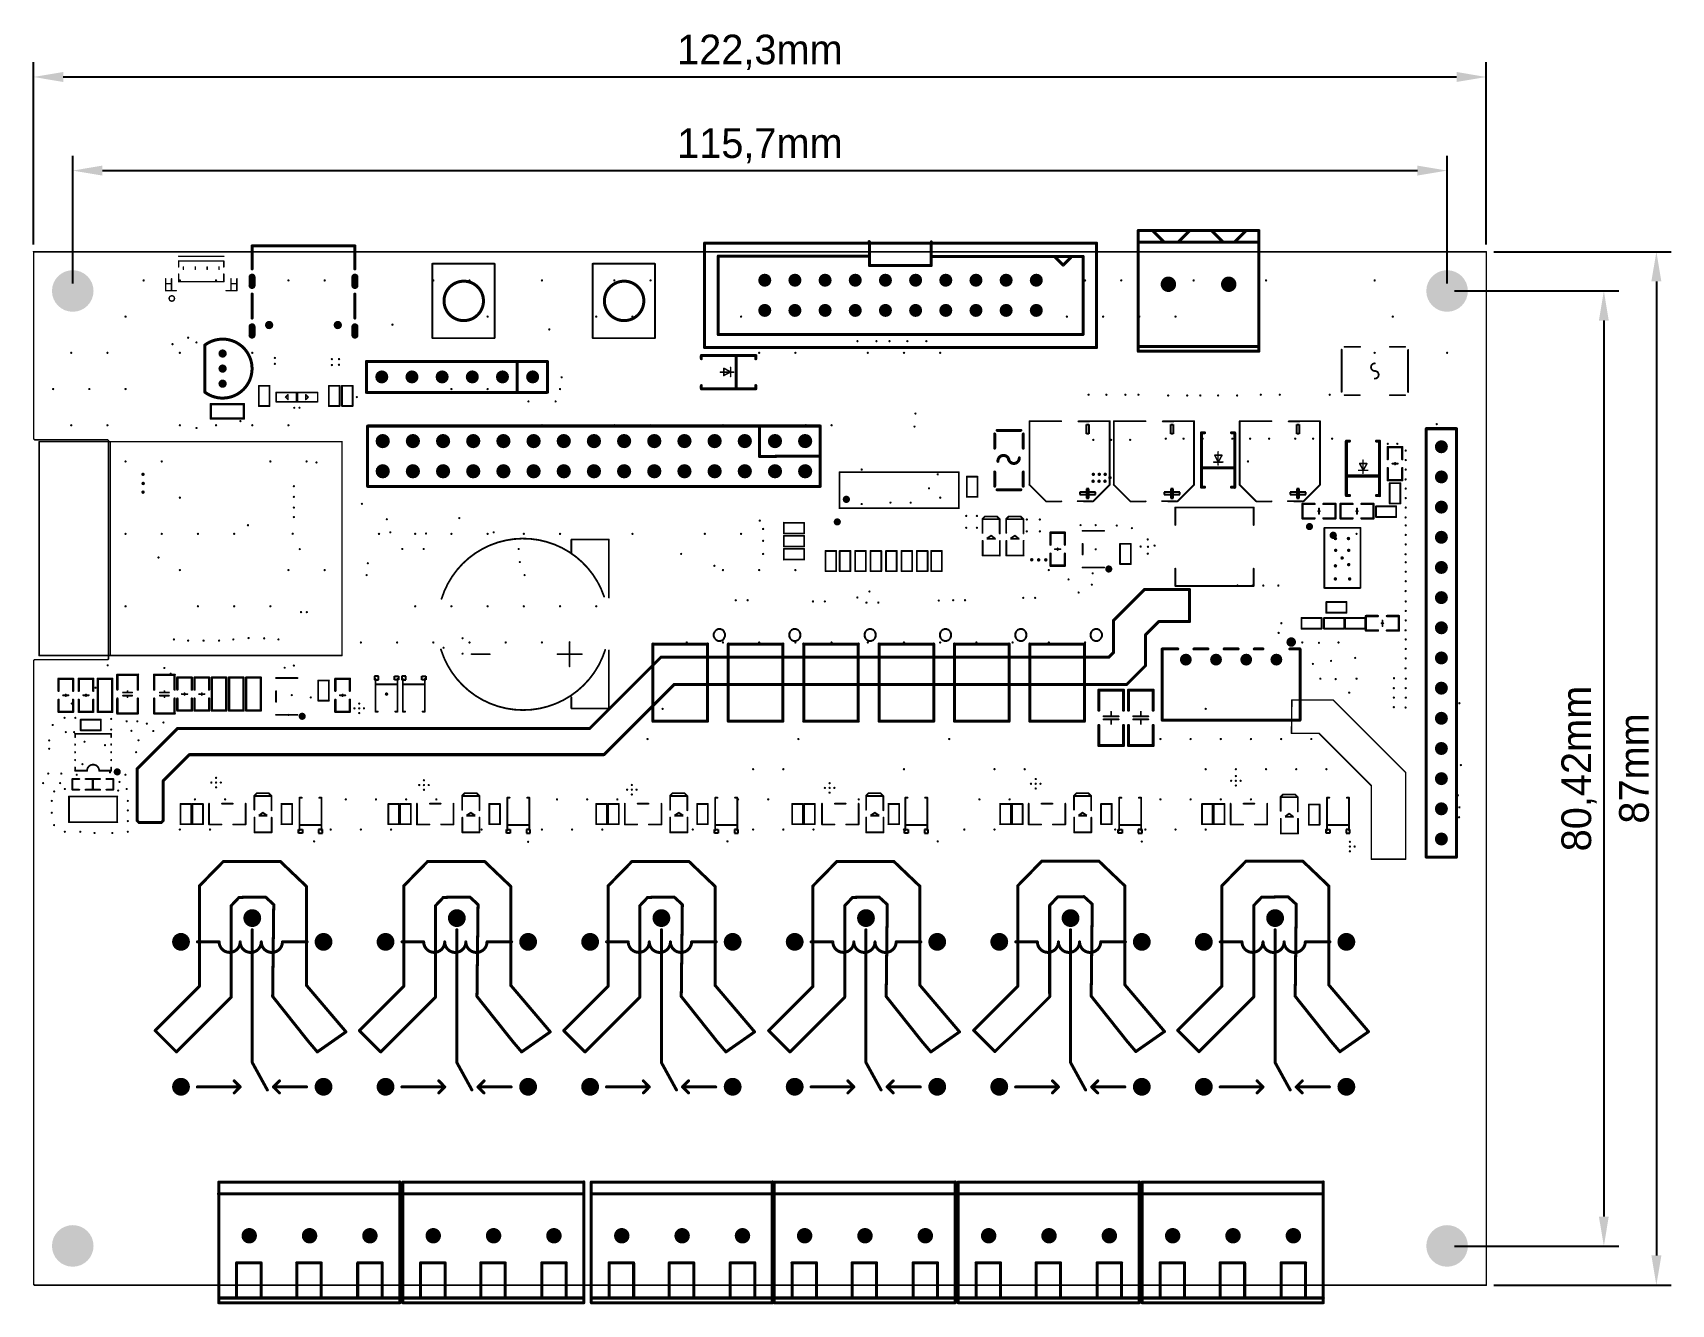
# Model space of a CAD drawing. Header units: millimetres. Extents: x 0 to 138, y -1 to 106.
import ezdxf

# ---------------------------------------------------------------- set-up
doc = ezdxf.new("R2010")
doc.units = ezdxf.units.MM
for name, color, linetype in [('KeepOutLayer', 6, 'Continuous'), ('PadHoleLayer', 156, 'Continuous'), ('TopOverlay', 2, 'Continuous'), ('ViaHoleLayer', 16, 'Continuous')]:
    doc.layers.add(name, color=color, linetype=linetype)
doc.dimstyles.new('ISO-25', dxfattribs={"dimtxt": 2.5, "dimasz": 2.5, "dimexe": 1.25, "dimexo": 0.625, "dimtad": 1, "dimtxsty": 'Standard', "dimcen": 2.5, "dimadec": 0, "dimazin": 0, "dimtfac": 1, "dimtmove": 0, "dimatfit": 3, "dimfxl": 1, "dimarcsym": 0})

msp = doc.modelspace()

# ---------------------------------------------------------------- blocks, each defined once
blk = doc.blocks.new('CONN_SMD_BM04B_SRSS_TB_1')
at = {"layer": 'TopOverlay', "const_width": 0.12}
for points in [[(-1.9, 1.96), (1.9, 1.96)], [(-1.9, 1.56), (1.9, 1.56)], [(-1.9, 1.06), (-1.9, 1.56)], [(1.9, 1.06), (1.9, 1.56)], [(-3, -0.94), (-3, 0.06)], [(-2.5, -0.94), (-2.5, 0.06)], [(-2.5, -0.94), (-2.5, 0.06)], [(-1.9, -0.19), (-1.9, 0.46)], [(-1.5, 0.86), (-1.5, 1.06)], [(-0.5, 0.86), (-0.5, 1.06)], [(0.5, 0.86), (0.5, 1.06)], [(1.5, 0.86), (1.5, 1.06)], [(1.9, -0.19), (1.9, 0.46)], [(2.5, -0.94), (2.5, 0.06)], [(2.5, -0.94), (2.5, 0.06)], [(3, -0.94), (3, 0.06)], [(-3, -0.34), (-2.5, -0.34)], [(-3, -0.34), (-2.5, -0.34)], [(-3, -0.94), (-2.1, -0.94)], [(-1.9, -0.19), (1.9, -0.19)], [(2.1, -0.94), (3, -0.94)], [(2.5, -0.34), (3, -0.34)], [(2.5, -0.34), (3, -0.34)]]:
    blk.add_lwpolyline(points, dxfattribs=at)
at = {"layer": 'TopOverlay', "const_width": 0.06}
for points in [[(-1.93, 1.96, 1), (-1.87, 1.96, 1)], [(-1.93, 1.56, 1), (-1.87, 1.56, 1)], [(-1.93, 1.56, 1), (-1.87, 1.56, 1)], [(1.87, 1.96, 1), (1.93, 1.96, 1)], [(1.87, 1.56, 1), (1.93, 1.56, 1)], [(1.87, 1.56, 1), (1.93, 1.56, 1)], [(-3.03, 0.06, 1), (-2.97, 0.06, 1)], [(-2.53, 0.06, 1), (-2.47, 0.06, 1)], [(-2.53, 0.06, 1), (-2.47, 0.06, 1)], [(-1.93, 1.06, 1), (-1.87, 1.06, 1)], [(-1.93, 0.46, 1), (-1.87, 0.46, 1)], [(-1.53, 1.06, 1), (-1.47, 1.06, 1)], [(-1.53, 0.86, 1), (-1.47, 0.86, 1)], [(-0.53, 1.06, 1), (-0.47, 1.06, 1)], [(-0.53, 0.86, 1), (-0.47, 0.86, 1)], [(0.47, 1.06, 1), (0.53, 1.06, 1)], [(0.47, 0.86, 1), (0.53, 0.86, 1)], [(1.47, 1.06, 1), (1.53, 1.06, 1)], [(1.47, 0.86, 1), (1.53, 0.86, 1)], [(1.87, 1.06, 1), (1.93, 1.06, 1)], [(1.87, 0.46, 1), (1.93, 0.46, 1)], [(2.47, 0.06, 1), (2.53, 0.06, 1)], [(2.47, 0.06, 1), (2.53, 0.06, 1)], [(2.97, 0.06, 1), (3.03, 0.06, 1)], [(-3.03, -0.34, 1), (-2.97, -0.34, 1)], [(-3.03, -0.34, 1), (-2.97, -0.34, 1)], [(-3.03, -0.94, 1), (-2.97, -0.94, 1)], [(-3.03, -0.94, 1), (-2.97, -0.94, 1)], [(-2.53, -0.34, 1), (-2.47, -0.34, 1)], [(-2.53, -0.34, 1), (-2.47, -0.34, 1)], [(-2.53, -0.94, 1), (-2.47, -0.94, 1)], [(-2.53, -0.94, 1), (-2.47, -0.94, 1)], [(-2.13, -0.94, 1), (-2.07, -0.94, 1)], [(-1.93, -0.19, 1), (-1.87, -0.19, 1)], [(-1.93, -0.19, 1), (-1.87, -0.19, 1)], [(1.87, -0.19, 1), (1.93, -0.19, 1)], [(1.87, -0.19, 1), (1.93, -0.19, 1)], [(2.07, -0.94, 1), (2.13, -0.94, 1)], [(2.47, -0.34, 1), (2.53, -0.34, 1)], [(2.47, -0.34, 1), (2.53, -0.34, 1)], [(2.47, -0.94, 1), (2.53, -0.94, 1)], [(2.47, -0.94, 1), (2.53, -0.94, 1)], [(2.97, -0.34, 1), (3.03, -0.34, 1)], [(2.97, -0.34, 1), (3.03, -0.34, 1)], [(2.97, -0.94, 1), (3.03, -0.94, 1)], [(2.97, -0.94, 1), (3.03, -0.94, 1)], [(-2.28, -1.59, 1), (-2.22, -1.59, 1)], [(-2.28, -1.6, 1), (-2.22, -1.6, 1)]]:
    blk.add_lwpolyline(points, format="xyb", close=True, dxfattribs=at)
at = {"layer": 'TopOverlay', "const_width": 0.12}
blk.add_lwpolyline([(-2.25, -1.6, -90.261419), (-2.25, -1.59)], format="xyb", dxfattribs=at)
blk = doc.blocks.new('R0402_2')
at = {"layer": 'TopOverlay', "const_width": 0.152}
for points in [[(-0.85, 0.45), (-0.25, 0.45)], [(-0.85, -0.45), (-0.85, 0.45)], [(-0.25, 0.45), (0.85, 0.45)], [(0.85, -0.45), (0.85, 0.45)], [(-0.85, -0.45), (-0.25, -0.45)], [(-0.85, -0.45), (-0.85, -0.45)], [(-0.25, -0.45), (0.85, -0.45)]]:
    blk.add_lwpolyline(points, dxfattribs=at)
at = {"layer": 'TopOverlay', "const_width": 0.0762}
for points in [[(-0.89, 0.45, 1), (-0.81, 0.45, 1)], [(-0.89, 0.45, 1), (-0.81, 0.45, 1)], [(-0.29, 0.45, 1), (-0.22, 0.45, 1)], [(-0.29, 0.45, 1), (-0.22, 0.45, 1)], [(0.81, 0.45, 1), (0.89, 0.45, 1)], [(0.81, 0.45, 1), (0.89, 0.45, 1)], [(-0.89, -0.45, 1), (-0.81, -0.45, 1)], [(-0.89, -0.45, 1), (-0.81, -0.45, 1)], [(-0.89, -0.45, 1), (-0.81, -0.45, 1)], [(-0.89, -0.45, 1), (-0.81, -0.45, 1)], [(-0.29, -0.45, 1), (-0.22, -0.45, 1)], [(-0.29, -0.45, 1), (-0.22, -0.45, 1)], [(0.81, -0.45, 1), (0.89, -0.45, 1)], [(0.81, -0.45, 1), (0.89, -0.45, 1)]]:
    blk.add_lwpolyline(points, format="xyb", close=True, dxfattribs=at)
blk = doc.blocks.new('R0402_3')
at = {"layer": 'TopOverlay', "const_width": 0.152}
for points in [[(-0.85, -0.45), (-0.85, 0.45)], [(-0.25, 0.45), (-0.85, 0.45)], [(0.85, 0.45), (-0.25, 0.45)], [(0.85, -0.45), (0.85, 0.45)], [(-0.85, -0.45), (-0.85, -0.45)], [(-0.25, -0.45), (-0.85, -0.45)], [(0.85, -0.45), (-0.25, -0.45)]]:
    blk.add_lwpolyline(points, dxfattribs=at)
at = {"layer": 'TopOverlay', "const_width": 0.0762}
for points in [[(-0.89, 0.45, 1), (-0.81, 0.45, 1)], [(-0.89, 0.45, 1), (-0.81, 0.45, 1)], [(-0.29, 0.45, 1), (-0.22, 0.45, 1)], [(-0.29, 0.45, 1), (-0.22, 0.45, 1)], [(0.81, 0.45, 1), (0.89, 0.45, 1)], [(0.81, 0.45, 1), (0.89, 0.45, 1)], [(-0.89, -0.45, 1), (-0.81, -0.45, 1)], [(-0.89, -0.45, 1), (-0.81, -0.45, 1)], [(-0.89, -0.45, 1), (-0.81, -0.45, 1)], [(-0.89, -0.45, 1), (-0.81, -0.45, 1)], [(-0.29, -0.45, 1), (-0.22, -0.45, 1)], [(-0.29, -0.45, 1), (-0.22, -0.45, 1)], [(0.81, -0.45, 1), (0.89, -0.45, 1)], [(0.81, -0.45, 1), (0.89, -0.45, 1)]]:
    blk.add_lwpolyline(points, format="xyb", close=True, dxfattribs=at)
blk = doc.blocks.new('R0402_4')
at = {"layer": 'TopOverlay', "const_width": 0.152}
for points in [[(-0.85, -0.45), (-0.85, 0.45)], [(-0.25, 0.45), (-0.85, 0.45)], [(0.85, 0.45), (-0.25, 0.45)], [(0.85, -0.45), (0.85, 0.45)], [(-0.85, -0.45), (-0.85, -0.45)], [(-0.25, -0.45), (-0.85, -0.45)], [(0.85, -0.45), (-0.25, -0.45)]]:
    blk.add_lwpolyline(points, dxfattribs=at)
at = {"layer": 'TopOverlay', "const_width": 0.0762}
for points in [[(-0.89, 0.45, 1), (-0.81, 0.45, 1)], [(-0.89, 0.45, 1), (-0.81, 0.45, 1)], [(-0.29, 0.45, 1), (-0.22, 0.45, 1)], [(-0.29, 0.45, 1), (-0.22, 0.45, 1)], [(0.81, 0.45, 1), (0.89, 0.45, 1)], [(0.81, 0.45, 1), (0.89, 0.45, 1)], [(-0.89, -0.45, 1), (-0.81, -0.45, 1)], [(-0.89, -0.45, 1), (-0.81, -0.45, 1)], [(-0.89, -0.45, 1), (-0.81, -0.45, 1)], [(-0.89, -0.45, 1), (-0.81, -0.45, 1)], [(-0.29, -0.45, 1), (-0.22, -0.45, 1)], [(-0.29, -0.45, 1), (-0.22, -0.45, 1)], [(0.81, -0.45, 1), (0.89, -0.45, 1)], [(0.81, -0.45, 1), (0.89, -0.45, 1)]]:
    blk.add_lwpolyline(points, format="xyb", close=True, dxfattribs=at)
blk = doc.blocks.new('LED0603_RED_5')
at = {"layer": 'TopOverlay'}
for p, q in [((-0.11, 0.36), (-0.12, -0.36)), ((-0.12, -0.36), (0.14, 0)), ((0.14, 0), (-0.11, 0.36))]:
    blk.add_line(p, q, dxfattribs=at)
at = {"layer": 'TopOverlay', "const_width": 0.15}
for points in [[(-1.54, 0.72), (-1.54, -0.73)], [(-1.54, 0.72), (-0.3, 0.72)], [(0.37, 0.73), (1.52, 0.73)], [(1.52, 0.73), (1.52, -0.72)], [(1.52, 0.73), (1.55, 0.73)], [(1.55, 0.73), (1.75, 0.53)], [(1.75, 0.53), (1.75, -0.49)], [(-1.54, -0.73), (-0.3, -0.73)], [(0.32, -0.72), (1.52, -0.72)], [(1.72, -0.52), (1.52, -0.72)], [(1.75, -0.49), (1.72, -0.52)]]:
    blk.add_lwpolyline(points, dxfattribs=at)
at = {"layer": 'TopOverlay', "const_width": 0.075}
for points in [[(-1.58, 0.72, 1), (-1.5, 0.72, 1)], [(-1.58, 0.72, 1), (-1.5, 0.72, 1)], [(-0.34, 0.72, 1), (-0.26, 0.72, 1)], [(0.33, 0.73, 1), (0.41, 0.73, 1)], [(1.48, 0.73, 1), (1.56, 0.73, 1)], [(1.48, 0.73, 1), (1.56, 0.73, 1)], [(1.48, 0.73, 1), (1.56, 0.73, 1)], [(1.51, 0.73, 1), (1.59, 0.73, 1)], [(1.51, 0.73, 1), (1.59, 0.73, 1)], [(1.71, 0.53, 1), (1.79, 0.53, 1)], [(1.71, 0.53, 1), (1.79, 0.53, 1)], [(-1.58, -0.73, 1), (-1.5, -0.73, 1)], [(-1.58, -0.73, 1), (-1.5, -0.73, 1)], [(-0.34, -0.73, 1), (-0.26, -0.73, 1)], [(0.28, -0.72, 1), (0.36, -0.72, 1)], [(1.48, -0.72, 1), (1.56, -0.72, 1)], [(1.48, -0.72, 1), (1.56, -0.72, 1)], [(1.48, -0.72, 1), (1.56, -0.72, 1)], [(1.68, -0.52, 1), (1.76, -0.52, 1)], [(1.68, -0.52, 1), (1.76, -0.52, 1)], [(1.71, -0.49, 1), (1.79, -0.49, 1)], [(1.71, -0.49, 1), (1.79, -0.49, 1)]]:
    blk.add_lwpolyline(points, format="xyb", close=True, dxfattribs=at)
blk = doc.blocks.new('LED0603_RED_6')
at = {"layer": 'TopOverlay'}
for p, q in [((-0.11, 0.36), (-0.12, -0.36)), ((-0.12, -0.36), (0.14, 0)), ((0.14, 0), (-0.11, 0.36))]:
    blk.add_line(p, q, dxfattribs=at)
at = {"layer": 'TopOverlay', "const_width": 0.15}
for points in [[(-1.54, 0.72), (-1.54, -0.73)], [(-1.54, 0.72), (-0.3, 0.72)], [(0.37, 0.73), (1.52, 0.73)], [(1.52, 0.73), (1.52, -0.72)], [(1.52, 0.73), (1.55, 0.73)], [(1.55, 0.73), (1.75, 0.53)], [(1.75, 0.53), (1.75, -0.49)], [(-1.54, -0.73), (-0.3, -0.73)], [(0.32, -0.72), (1.52, -0.72)], [(1.72, -0.52), (1.52, -0.72)], [(1.75, -0.49), (1.72, -0.52)]]:
    blk.add_lwpolyline(points, dxfattribs=at)
at = {"layer": 'TopOverlay', "const_width": 0.075}
for points in [[(-1.58, 0.72, 1), (-1.5, 0.72, 1)], [(-1.58, 0.72, 1), (-1.5, 0.72, 1)], [(-0.34, 0.72, 1), (-0.26, 0.72, 1)], [(0.33, 0.73, 1), (0.41, 0.73, 1)], [(1.48, 0.73, 1), (1.56, 0.73, 1)], [(1.48, 0.73, 1), (1.56, 0.73, 1)], [(1.48, 0.73, 1), (1.56, 0.73, 1)], [(1.51, 0.73, 1), (1.59, 0.73, 1)], [(1.51, 0.73, 1), (1.59, 0.73, 1)], [(1.71, 0.53, 1), (1.79, 0.53, 1)], [(1.71, 0.53, 1), (1.79, 0.53, 1)], [(-1.58, -0.73, 1), (-1.5, -0.73, 1)], [(-1.58, -0.73, 1), (-1.5, -0.73, 1)], [(-0.34, -0.73, 1), (-0.26, -0.73, 1)], [(0.28, -0.72, 1), (0.36, -0.72, 1)], [(1.48, -0.72, 1), (1.56, -0.72, 1)], [(1.48, -0.72, 1), (1.56, -0.72, 1)], [(1.48, -0.72, 1), (1.56, -0.72, 1)], [(1.68, -0.52, 1), (1.76, -0.52, 1)], [(1.68, -0.52, 1), (1.76, -0.52, 1)], [(1.71, -0.49, 1), (1.79, -0.49, 1)], [(1.71, -0.49, 1), (1.79, -0.49, 1)]]:
    blk.add_lwpolyline(points, format="xyb", close=True, dxfattribs=at)
blk = doc.blocks.new('TO_92_3_L4_9_W3_7_P1_27_L_7')
at = {"layer": 'PadHoleLayer'}
h = blk.add_hatch(color=156, dxfattribs=at)
edge = h.paths.add_edge_path()
edge.add_arc((-1.27, 0), 0.35, 0, 360)
h = blk.add_hatch(color=156, dxfattribs=at)
edge = h.paths.add_edge_path()
edge.add_arc((0, 0), 0.35, 0, 360)
h = blk.add_hatch(color=156, dxfattribs=at)
edge = h.paths.add_edge_path()
edge.add_arc((1.27, 0), 0.35, 0, 360)
at = {"layer": 'TopOverlay', "const_width": 0.254}
blk.add_lwpolyline([(-1.98, -1.5, -2.010103), (1.98, -1.5)], format="xyb", dxfattribs=at)
blk.add_lwpolyline([(1.98, -1.5), (-1.98, -1.5)], dxfattribs=at)
at = {"layer": 'TopOverlay', "const_width": 0.127}
for points in [[(-2.04, -1.5, 1), (-1.92, -1.5, 1)], [(-2.04, -1.5, 1), (-1.92, -1.5, 1)], [(1.92, -1.5, 1), (2.04, -1.5, 1)], [(1.92, -1.5, 1), (2.04, -1.5, 1)]]:
    blk.add_lwpolyline(points, format="xyb", close=True, dxfattribs=at)
blk = doc.blocks.new('R0603_8')
at = {"layer": 'TopOverlay', "const_width": 0.203}
for points in [[(-1.39, 0.61), (-1.39, -0.61)], [(-0.38, 0.61), (-1.39, 0.61)], [(1.39, 0.61), (-0.41, 0.61)], [(1.39, 0.61), (1.39, -0.61)], [(-0.38, -0.61), (-1.39, -0.61)], [(1.39, -0.61), (-0.38, -0.61)]]:
    blk.add_lwpolyline(points, dxfattribs=at)
at = {"layer": 'TopOverlay', "const_width": 0.102}
for points in [[(-1.44, 0.61, 1), (-1.34, 0.61, 1)], [(-1.44, 0.61, 1), (-1.34, 0.61, 1)], [(-0.46, 0.61, 1), (-0.36, 0.61, 1)], [(-0.43, 0.61, 1), (-0.33, 0.61, 1)], [(1.34, 0.61, 1), (1.44, 0.61, 1)], [(1.34, 0.61, 1), (1.44, 0.61, 1)], [(-1.44, -0.61, 1), (-1.34, -0.61, 1)], [(-1.44, -0.61, 1), (-1.34, -0.61, 1)], [(-0.43, -0.61, 1), (-0.33, -0.61, 1)], [(-0.43, -0.61, 1), (-0.33, -0.61, 1)], [(1.34, -0.61, 1), (1.44, -0.61, 1)], [(1.34, -0.61, 1), (1.44, -0.61, 1)]]:
    blk.add_lwpolyline(points, format="xyb", close=True, dxfattribs=at)
blk = doc.blocks.new('HDR_TH_14P_P2_54_V_F_1_9')
at = {"layer": 'PadHoleLayer'}
h = blk.add_hatch(color=156, dxfattribs=at)
edge = h.paths.add_edge_path()
edge.add_arc((-16.51, 0), 0.55, 0, 360)
h = blk.add_hatch(color=156, dxfattribs=at)
edge = h.paths.add_edge_path()
edge.add_arc((-13.97, 0), 0.55, 0, 360)
h = blk.add_hatch(color=156, dxfattribs=at)
edge = h.paths.add_edge_path()
edge.add_arc((-11.43, 0), 0.55, 0, 360)
h = blk.add_hatch(color=156, dxfattribs=at)
edge = h.paths.add_edge_path()
edge.add_arc((-8.89, 0), 0.55, 0, 360)
h = blk.add_hatch(color=156, dxfattribs=at)
edge = h.paths.add_edge_path()
edge.add_arc((-6.35, 0), 0.55, 0, 360)
h = blk.add_hatch(color=156, dxfattribs=at)
edge = h.paths.add_edge_path()
edge.add_arc((-3.81, 0), 0.55, 0, 360)
h = blk.add_hatch(color=156, dxfattribs=at)
edge = h.paths.add_edge_path()
edge.add_arc((-1.27, 0), 0.55, 0, 360)
h = blk.add_hatch(color=156, dxfattribs=at)
edge = h.paths.add_edge_path()
edge.add_arc((1.27, 0), 0.55, 0, 360)
h = blk.add_hatch(color=156, dxfattribs=at)
edge = h.paths.add_edge_path()
edge.add_arc((3.81, 0), 0.55, 0, 360)
h = blk.add_hatch(color=156, dxfattribs=at)
edge = h.paths.add_edge_path()
edge.add_arc((6.35, 0), 0.55, 0, 360)
h = blk.add_hatch(color=156, dxfattribs=at)
edge = h.paths.add_edge_path()
edge.add_arc((8.89, 0), 0.55, 0, 360)
h = blk.add_hatch(color=156, dxfattribs=at)
edge = h.paths.add_edge_path()
edge.add_arc((11.43, 0), 0.55, 0, 360)
h = blk.add_hatch(color=156, dxfattribs=at)
edge = h.paths.add_edge_path()
edge.add_arc((13.97, 0), 0.55, 0, 360)
h = blk.add_hatch(color=156, dxfattribs=at)
edge = h.paths.add_edge_path()
edge.add_arc((16.51, 0), 0.55, 0, 360)
at = {"layer": 'TopOverlay', "const_width": 0.254}
for points in [[(-18.034, 1.27), (-18.034, 0)], [(-18.034, 1.27), (18.034, 1.27)], [(18.034, 1.27), (18.034, -1.27)], [(-18.034, 0), (-18.034, -1.27)], [(-18.034, -1.27), (18.034, -1.27)]]:
    blk.add_lwpolyline(points, dxfattribs=at)
at = {"layer": 'TopOverlay', "const_width": 0.127}
for points in [[(-18.0975, 1.27, 1), (-17.9705, 1.27, 1)], [(-18.0975, 1.27, 1), (-17.9705, 1.27, 1)], [(17.9705, 1.27, 1), (18.0975, 1.27, 1)], [(17.9705, 1.27, 1), (18.0975, 1.27, 1)], [(-18.0975, 0, 1), (-17.9705, 0, 1)], [(-18.0975, 0, 1), (-17.9705, 0, 1)], [(-18.0975, -1.27, 1), (-17.9705, -1.27, 1)], [(-18.0975, -1.27, 1), (-17.9705, -1.27, 1)], [(17.9705, -1.27, 1), (18.0975, -1.27, 1)], [(17.9705, -1.27, 1), (18.0975, -1.27, 1)]]:
    blk.add_lwpolyline(points, format="xyb", close=True, dxfattribs=at)
blk = doc.blocks.new('C0603_10')
at = {"layer": 'TopOverlay'}
for points, const_width in [([(-1.39, 0.61), (-0.38, 0.61)], 0.203), ([(-1.39, 0.61), (-1.39, -0.61)], 0.203), ([(-0.08, 0), (0, 0)], 0.152), ([(0, 0.23), (0, -0.23)], 0.152), ([(0, 0), (0.08, 0)], 0.152), ([(0.38, 0.61), (1.39, 0.61)], 0.203), ([(1.39, 0.61), (1.39, -0.61)], 0.203), ([(-1.39, -0.61), (-0.38, -0.61)], 0.203), ([(0.38, -0.61), (1.39, -0.61)], 0.203)]:
    blk.add_lwpolyline(points, dxfattribs=dict(at, const_width=const_width))
for points, const_width in [([(-1.44, 0.61, 1), (-1.34, 0.61, 1)], 0.102), ([(-1.44, 0.61, 1), (-1.34, 0.61, 1)], 0.102), ([(-0.43, 0.61, 1), (-0.33, 0.61, 1)], 0.102), ([(-0.11, 0, 1), (-0.04, 0, 1)], 0.0762), ([(-0.04, 0.23, 1), (0.04, 0.23, 1)], 0.0762), ([(-0.04, 0, 1), (0.04, 0, 1)], 0.0762), ([(-0.04, 0, 1), (0.04, 0, 1)], 0.0762), ([(0.04, 0, 1), (0.11, 0, 1)], 0.0762), ([(0.33, 0.61, 1), (0.43, 0.61, 1)], 0.102), ([(1.34, 0.61, 1), (1.44, 0.61, 1)], 0.102), ([(1.34, 0.61, 1), (1.44, 0.61, 1)], 0.102), ([(-1.44, -0.61, 1), (-1.34, -0.61, 1)], 0.102), ([(-1.44, -0.61, 1), (-1.34, -0.61, 1)], 0.102), ([(-0.43, -0.61, 1), (-0.33, -0.61, 1)], 0.102), ([(-0.04, -0.23, 1), (0.04, -0.23, 1)], 0.0762), ([(0.33, -0.61, 1), (0.43, -0.61, 1)], 0.102), ([(1.34, -0.61, 1), (1.44, -0.61, 1)], 0.102), ([(1.34, -0.61, 1), (1.44, -0.61, 1)], 0.102)]:
    blk.add_lwpolyline(points, format="xyb", close=True, dxfattribs=dict(at, const_width=const_width))
blk = doc.blocks.new('HDR_TH_30P_P2_54_V_F_R2_C15_S2_54_1_11')
at = {"layer": 'PadHoleLayer'}
h = blk.add_hatch(color=156, dxfattribs=at)
edge = h.paths.add_edge_path()
edge.add_arc((-17.78, 1.27), 0.6, 0, 360)
h = blk.add_hatch(color=156, dxfattribs=at)
edge = h.paths.add_edge_path()
edge.add_arc((-15.24, 1.27), 0.6, 0, 360)
h = blk.add_hatch(color=156, dxfattribs=at)
edge = h.paths.add_edge_path()
edge.add_arc((-12.7, 1.27), 0.6, 0, 360)
h = blk.add_hatch(color=156, dxfattribs=at)
edge = h.paths.add_edge_path()
edge.add_arc((-10.16, 1.27), 0.6, 0, 360)
h = blk.add_hatch(color=156, dxfattribs=at)
edge = h.paths.add_edge_path()
edge.add_arc((-7.62, 1.27), 0.6, 0, 360)
h = blk.add_hatch(color=156, dxfattribs=at)
edge = h.paths.add_edge_path()
edge.add_arc((-5.08, 1.27), 0.6, 0, 360)
h = blk.add_hatch(color=156, dxfattribs=at)
edge = h.paths.add_edge_path()
edge.add_arc((-2.54, 1.27), 0.6, 0, 360)
h = blk.add_hatch(color=156, dxfattribs=at)
edge = h.paths.add_edge_path()
edge.add_arc((0, 1.27), 0.6, 0, 360)
h = blk.add_hatch(color=156, dxfattribs=at)
edge = h.paths.add_edge_path()
edge.add_arc((2.54, 1.27), 0.6, 0, 360)
h = blk.add_hatch(color=156, dxfattribs=at)
edge = h.paths.add_edge_path()
edge.add_arc((5.08, 1.27), 0.6, 0, 360)
h = blk.add_hatch(color=156, dxfattribs=at)
edge = h.paths.add_edge_path()
edge.add_arc((7.62, 1.27), 0.6, 0, 360)
h = blk.add_hatch(color=156, dxfattribs=at)
edge = h.paths.add_edge_path()
edge.add_arc((10.16, 1.27), 0.6, 0, 360)
h = blk.add_hatch(color=156, dxfattribs=at)
edge = h.paths.add_edge_path()
edge.add_arc((12.7, 1.27), 0.6, 0, 360)
h = blk.add_hatch(color=156, dxfattribs=at)
edge = h.paths.add_edge_path()
edge.add_arc((15.24, 1.27), 0.6, 0, 360)
h = blk.add_hatch(color=156, dxfattribs=at)
edge = h.paths.add_edge_path()
edge.add_arc((17.78, 1.27), 0.6, 0, 360)
h = blk.add_hatch(color=156, dxfattribs=at)
edge = h.paths.add_edge_path()
edge.add_arc((-17.78, -1.27), 0.6, 0, 360)
h = blk.add_hatch(color=156, dxfattribs=at)
edge = h.paths.add_edge_path()
edge.add_arc((-15.24, -1.27), 0.6, 0, 360)
h = blk.add_hatch(color=156, dxfattribs=at)
edge = h.paths.add_edge_path()
edge.add_arc((-12.7, -1.27), 0.6, 0, 360)
h = blk.add_hatch(color=156, dxfattribs=at)
edge = h.paths.add_edge_path()
edge.add_arc((-10.16, -1.27), 0.6, 0, 360)
h = blk.add_hatch(color=156, dxfattribs=at)
edge = h.paths.add_edge_path()
edge.add_arc((-7.62, -1.27), 0.6, 0, 360)
h = blk.add_hatch(color=156, dxfattribs=at)
edge = h.paths.add_edge_path()
edge.add_arc((-5.08, -1.27), 0.6, 0, 360)
h = blk.add_hatch(color=156, dxfattribs=at)
edge = h.paths.add_edge_path()
edge.add_arc((-2.54, -1.27), 0.6, 0, 360)
h = blk.add_hatch(color=156, dxfattribs=at)
edge = h.paths.add_edge_path()
edge.add_arc((0, -1.27), 0.6, 0, 360)
h = blk.add_hatch(color=156, dxfattribs=at)
edge = h.paths.add_edge_path()
edge.add_arc((2.54, -1.27), 0.6, 0, 360)
h = blk.add_hatch(color=156, dxfattribs=at)
edge = h.paths.add_edge_path()
edge.add_arc((5.08, -1.27), 0.6, 0, 360)
h = blk.add_hatch(color=156, dxfattribs=at)
edge = h.paths.add_edge_path()
edge.add_arc((7.62, -1.27), 0.6, 0, 360)
h = blk.add_hatch(color=156, dxfattribs=at)
edge = h.paths.add_edge_path()
edge.add_arc((10.16, -1.27), 0.6, 0, 360)
h = blk.add_hatch(color=156, dxfattribs=at)
edge = h.paths.add_edge_path()
edge.add_arc((12.7, -1.27), 0.6, 0, 360)
h = blk.add_hatch(color=156, dxfattribs=at)
edge = h.paths.add_edge_path()
edge.add_arc((15.24, -1.27), 0.6, 0, 360)
h = blk.add_hatch(color=156, dxfattribs=at)
edge = h.paths.add_edge_path()
edge.add_arc((17.78, -1.27), 0.6, 0, 360)
at = {"layer": 'TopOverlay', "const_width": 0.254}
for points in [[(19.05, 2.54), (-19.05, 2.54)], [(-19.05, 2.54), (-19.05, -2.54)], [(19.05, 2.54), (19.05, -2.54)], [(-16.51, 0), (-19.05, 0)], [(19.05, -2.54), (-19.05, -2.54)]]:
    blk.add_lwpolyline(points, dxfattribs=at)
at = {"layer": 'TopOverlay', "const_width": 0.127}
for points in [[(-19.1135, 2.54, 1), (-18.9865, 2.54, 1)], [(-19.1135, 2.54, 1), (-18.9865, 2.54, 1)], [(18.9865, 2.54, 1), (19.1135, 2.54, 1)], [(18.9865, 2.54, 1), (19.1135, 2.54, 1)], [(-19.1135, 0, 1), (-18.9865, 0, 1)], [(-16.5735, 0, 1), (-16.4465, 0, 1)], [(-19.1135, -2.54, 1), (-18.9865, -2.54, 1)], [(-19.1135, -2.54, 1), (-18.9865, -2.54, 1)], [(18.9865, -2.54, 1), (19.1135, -2.54, 1)], [(18.9865, -2.54, 1), (19.1135, -2.54, 1)]]:
    blk.add_lwpolyline(points, format="xyb", close=True, dxfattribs=at)
blk = doc.blocks.new('F1206_12')
at = {"layer": 'TopOverlay', "const_width": 0.254}
for points in [[(-2.5, -1), (-2.5, 1)], [(-1, 1.2), (-2.2, 1.2)], [(2.2, 1.2), (1, 1.2)], [(2.5, -1), (2.5, 1)], [(-1, -1.2), (-2.2, -1.2)], [(2.2, -1.2), (1, -1.2)]]:
    blk.add_lwpolyline(points, dxfattribs=at)
at = {"layer": 'TopOverlay', "const_width": 0.127}
for points in [[(-2.56, 1, 1), (-2.44, 1, 1)], [(-2.26, 1.2, 1), (-2.14, 1.2, 1)], [(-1.06, 1.2, 1), (-0.94, 1.2, 1)], [(-0.25, 0.87, 1), (-0.13, 0.87, 1)], [(-0.2, -0.05, 1), (-0.07, -0.05, 1)], [(-0.06, 0, 1), (0.06, 0, 1)], [(0.94, 1.2, 1), (1.06, 1.2, 1)], [(2.14, 1.2, 1), (2.26, 1.2, 1)], [(2.44, 1, 1), (2.56, 1, 1)], [(-2.56, -1, 1), (-2.44, -1, 1)], [(-2.26, -1.2, 1), (-2.14, -1.2, 1)], [(-1.06, -1.2, 1), (-0.94, -1.2, 1)], [(0.05, -0.93, 1), (0.17, -0.93, 1)], [(0.94, -1.2, 1), (1.06, -1.2, 1)], [(2.14, -1.2, 1), (2.26, -1.2, 1)], [(2.44, -1, 1), (2.56, -1, 1)]]:
    blk.add_lwpolyline(points, format="xyb", close=True, dxfattribs=at)
at = {"layer": 'TopOverlay', "const_width": 0.254}
for points in [[(0.11, -0.93, -0.949185), (0, 0)], [(-0.19, 0.87, -0.968765), (-0.14, -0.05)]]:
    blk.add_lwpolyline(points, format="xyb", dxfattribs=at)
blk = doc.blocks.new('F1812_13')
at = {"layer": 'TopOverlay', "const_width": 0.152}
for points in [[(-2.79, -1.76), (-2.79, 1.8)], [(-2.54, 2.03), (-1.23, 2.03)], [(1.27, 2.03), (2.54, 2.03)], [(2.79, -1.78), (2.79, 1.78)], [(-2.54, -2.03), (-1.27, -2.03)], [(1.27, -2.03), (2.54, -2.03)]]:
    blk.add_lwpolyline(points, dxfattribs=at)
at = {"layer": 'TopOverlay'}
for points, const_width in [([(-2.83, 1.8, 1), (-2.76, 1.8, 1)], 0.076), ([(-2.58, 2.03, 1), (-2.5, 2.03, 1)], 0.0762), ([(-1.27, 2.03, 1), (-1.2, 2.03, 1)], 0.0762), ([(1.23, 2.03, 1), (1.31, 2.03, 1)], 0.0762), ([(2.5, 2.03, 1), (2.58, 2.03, 1)], 0.0762), ([(2.76, 1.78, 1), (2.83, 1.78, 1)], 0.076), ([(-0.04, 0.64, 1), (0.04, 0.64, 1)], 0.076), ([(-0.04, 0, 1), (0.04, 0, 1)], 0.076), ([(-0.04, 0, 1), (0.04, 0, 1)], 0.076), ([(-0.04, -0.64, 1), (0.04, -0.64, 1)], 0.076), ([(-2.83, -1.76, 1), (-2.76, -1.76, 1)], 0.076), ([(-2.58, -2.03, 1), (-2.5, -2.03, 1)], 0.0762), ([(-1.31, -2.03, 1), (-1.23, -2.03, 1)], 0.0762), ([(1.23, -2.03, 1), (1.31, -2.03, 1)], 0.0762), ([(2.5, -2.03, 1), (2.58, -2.03, 1)], 0.0762), ([(2.76, -1.78, 1), (2.83, -1.78, 1)], 0.076)]:
    blk.add_lwpolyline(points, format="xyb", close=True, dxfattribs=dict(at, const_width=const_width))
at = {"layer": 'TopOverlay', "const_width": 0.152}
for points in [[(0, 0, -1), (0, 0.64)], [(0, 0, -1), (0, -0.64)]]:
    blk.add_lwpolyline(points, format="xyb", dxfattribs=at)
blk = doc.blocks.new('HDR_TH_6P_P2_54_V_M_14')
at = {"layer": 'PadHoleLayer'}
h = blk.add_hatch(color=156, dxfattribs=at)
edge = h.paths.add_edge_path()
edge.add_arc((-6.35, 0), 0.55, 0, 360)
h = blk.add_hatch(color=156, dxfattribs=at)
edge = h.paths.add_edge_path()
edge.add_arc((-3.81, 0), 0.55, 0, 360)
h = blk.add_hatch(color=156, dxfattribs=at)
edge = h.paths.add_edge_path()
edge.add_arc((-1.27, 0), 0.55, 0, 360)
h = blk.add_hatch(color=156, dxfattribs=at)
edge = h.paths.add_edge_path()
edge.add_arc((1.27, 0), 0.55, 0, 360)
h = blk.add_hatch(color=156, dxfattribs=at)
edge = h.paths.add_edge_path()
edge.add_arc((3.81, 0), 0.55, 0, 360)
h = blk.add_hatch(color=156, dxfattribs=at)
edge = h.paths.add_edge_path()
edge.add_arc((6.35, 0), 0.55, 0, 360)
at = {"layer": 'TopOverlay', "const_width": 0.254}
for points in [[(7.65, 1.3), (-7.6, 1.3)], [(-7.6, 1.3), (-7.6, -1.3)], [(-5.06, 1.27), (-5.06, -1.27)], [(7.65, 1.3), (7.65, -1.3)], [(7.65, -1.3), (-7.6, -1.3)]]:
    blk.add_lwpolyline(points, dxfattribs=at)
at = {"layer": 'TopOverlay', "const_width": 0.127}
for points in [[(-7.66, 1.3, 1), (-7.54, 1.3, 1)], [(-7.66, 1.3, 1), (-7.54, 1.3, 1)], [(-5.12, 1.27, 1), (-4.99, 1.27, 1)], [(7.59, 1.3, 1), (7.71, 1.3, 1)], [(7.59, 1.3, 1), (7.71, 1.3, 1)], [(-7.66, -1.3, 1), (-7.54, -1.3, 1)], [(-7.66, -1.3, 1), (-7.54, -1.3, 1)], [(-5.12, -1.27, 1), (-4.99, -1.27, 1)], [(7.59, -1.3, 1), (7.71, -1.3, 1)], [(7.59, -1.3, 1), (7.71, -1.3, 1)]]:
    blk.add_lwpolyline(points, format="xyb", close=True, dxfattribs=at)
blk = doc.blocks.new('TSOT_23_5_L2_9_W1_6_P0_95_LS2_8_BL_15')
at = {"layer": 'TopOverlay', "const_width": 0.152}
for points in [[(-1.55, 0.9), (-1.55, -0.9)], [(-0.46, 0.9), (0.46, 0.9)], [(1.55, 0.9), (1.55, -0.9)]]:
    blk.add_lwpolyline(points, dxfattribs=at)
at = {"layer": 'TopOverlay'}
for points, const_width in [([(-1.59, 0.9, 1), (-1.51, 0.9, 1)], 0.0762), ([(-0.49, 0.9, 1), (-0.42, 0.9, 1)], 0.0762), ([(0.42, 0.9, 1), (0.49, 0.9, 1)], 0.0762), ([(1.51, 0.9, 1), (1.59, 0.9, 1)], 0.0762), ([(-1.52, -1.3, 1), (-1.82, -1.3, 1)], 0.3), ([(-1.89, -1.3, 1), (-1.74, -1.3, 1)], 0.15), ([(-1.59, -1.3, 1), (-1.44, -1.3, 1)], 0.15), ([(-1.59, -0.9, 1), (-1.51, -0.9, 1)], 0.0762), ([(1.51, -0.9, 1), (1.59, -0.9, 1)], 0.0762)]:
    blk.add_lwpolyline(points, format="xyb", close=True, dxfattribs=dict(at, const_width=const_width))
blk = doc.blocks.new('R0402_16')
at = {"layer": 'TopOverlay', "const_width": 0.152}
for points in [[(-0.25, 0.45), (-0.85, 0.45)], [(-0.85, -0.45), (-0.85, 0.45)], [(0.85, 0.45), (-0.25, 0.45)], [(0.85, -0.45), (0.85, 0.45)], [(-0.25, -0.45), (-0.85, -0.45)], [(-0.85, -0.45), (-0.85, -0.45)], [(0.85, -0.45), (-0.25, -0.45)]]:
    blk.add_lwpolyline(points, dxfattribs=at)
at = {"layer": 'TopOverlay', "const_width": 0.0762}
for points in [[(-0.89, 0.45, 1), (-0.81, 0.45, 1)], [(-0.89, 0.45, 1), (-0.81, 0.45, 1)], [(-0.29, 0.45, 1), (-0.22, 0.45, 1)], [(-0.29, 0.45, 1), (-0.22, 0.45, 1)], [(0.81, 0.45, 1), (0.89, 0.45, 1)], [(0.81, 0.45, 1), (0.89, 0.45, 1)], [(-0.89, -0.45, 1), (-0.81, -0.45, 1)], [(-0.89, -0.45, 1), (-0.81, -0.45, 1)], [(-0.89, -0.45, 1), (-0.81, -0.45, 1)], [(-0.89, -0.45, 1), (-0.81, -0.45, 1)], [(-0.29, -0.45, 1), (-0.22, -0.45, 1)], [(-0.29, -0.45, 1), (-0.22, -0.45, 1)], [(0.81, -0.45, 1), (0.89, -0.45, 1)], [(0.81, -0.45, 1), (0.89, -0.45, 1)]]:
    blk.add_lwpolyline(points, format="xyb", close=True, dxfattribs=at)
blk = doc.blocks.new('C0603_17')
at = {"layer": 'TopOverlay'}
for points, const_width in [([(-0.38, 0.61), (-1.39, 0.61)], 0.203), ([(-1.39, -0.61), (-1.39, 0.61)], 0.203), ([(0, 0), (-0.08, 0)], 0.152), ([(0, -0.23), (0, 0.23)], 0.152), ([(0.08, 0), (0, 0)], 0.152), ([(1.39, 0.61), (0.38, 0.61)], 0.203), ([(1.39, -0.61), (1.39, 0.61)], 0.203), ([(-0.38, -0.61), (-1.39, -0.61)], 0.203), ([(1.39, -0.61), (0.38, -0.61)], 0.203)]:
    blk.add_lwpolyline(points, dxfattribs=dict(at, const_width=const_width))
for points, const_width in [([(-1.44, 0.61, 1), (-1.34, 0.61, 1)], 0.102), ([(-1.44, 0.61, 1), (-1.34, 0.61, 1)], 0.102), ([(-0.43, 0.61, 1), (-0.33, 0.61, 1)], 0.102), ([(-0.11, 0, 1), (-0.04, 0, 1)], 0.0762), ([(-0.04, 0.23, 1), (0.04, 0.23, 1)], 0.0762), ([(-0.04, 0, 1), (0.04, 0, 1)], 0.0762), ([(-0.04, 0, 1), (0.04, 0, 1)], 0.0762), ([(0.04, 0, 1), (0.11, 0, 1)], 0.0762), ([(0.33, 0.61, 1), (0.43, 0.61, 1)], 0.102), ([(1.34, 0.61, 1), (1.44, 0.61, 1)], 0.102), ([(1.34, 0.61, 1), (1.44, 0.61, 1)], 0.102), ([(-1.44, -0.61, 1), (-1.34, -0.61, 1)], 0.102), ([(-1.44, -0.61, 1), (-1.34, -0.61, 1)], 0.102), ([(-0.43, -0.61, 1), (-0.33, -0.61, 1)], 0.102), ([(-0.04, -0.23, 1), (0.04, -0.23, 1)], 0.0762), ([(0.33, -0.61, 1), (0.43, -0.61, 1)], 0.102), ([(1.34, -0.61, 1), (1.44, -0.61, 1)], 0.102), ([(1.34, -0.61, 1), (1.44, -0.61, 1)], 0.102)]:
    blk.add_lwpolyline(points, format="xyb", close=True, dxfattribs=dict(at, const_width=const_width))
blk = doc.blocks.new('R0402_18')
at = {"layer": 'TopOverlay', "const_width": 0.152}
for points in [[(-0.85, 0.45), (-0.85, -0.45)], [(-0.85, 0.45), (-0.25, 0.45)], [(-0.25, 0.45), (0.85, 0.45)], [(0.85, 0.45), (0.85, -0.45)], [(-0.85, -0.45), (-0.85, -0.45)], [(-0.85, -0.45), (-0.25, -0.45)], [(-0.25, -0.45), (0.85, -0.45)]]:
    blk.add_lwpolyline(points, dxfattribs=at)
at = {"layer": 'TopOverlay', "const_width": 0.0762}
for points in [[(-0.89, 0.45, 1), (-0.81, 0.45, 1)], [(-0.89, 0.45, 1), (-0.81, 0.45, 1)], [(-0.29, 0.45, 1), (-0.22, 0.45, 1)], [(-0.29, 0.45, 1), (-0.22, 0.45, 1)], [(0.81, 0.45, 1), (0.89, 0.45, 1)], [(0.81, 0.45, 1), (0.89, 0.45, 1)], [(-0.89, -0.45, 1), (-0.81, -0.45, 1)], [(-0.89, -0.45, 1), (-0.81, -0.45, 1)], [(-0.89, -0.45, 1), (-0.81, -0.45, 1)], [(-0.89, -0.45, 1), (-0.81, -0.45, 1)], [(-0.29, -0.45, 1), (-0.22, -0.45, 1)], [(-0.29, -0.45, 1), (-0.22, -0.45, 1)], [(0.81, -0.45, 1), (0.89, -0.45, 1)], [(0.81, -0.45, 1), (0.89, -0.45, 1)]]:
    blk.add_lwpolyline(points, format="xyb", close=True, dxfattribs=at)
blk = doc.blocks.new('R0402_19')
at = {"layer": 'TopOverlay', "const_width": 0.152}
for points in [[(-0.85, 0.45), (-0.85, -0.45)], [(-0.85, 0.45), (-0.25, 0.45)], [(-0.25, 0.45), (0.85, 0.45)], [(0.85, 0.45), (0.85, -0.45)], [(-0.85, -0.45), (-0.85, -0.45)], [(-0.85, -0.45), (-0.25, -0.45)], [(-0.25, -0.45), (0.85, -0.45)]]:
    blk.add_lwpolyline(points, dxfattribs=at)
at = {"layer": 'TopOverlay', "const_width": 0.0762}
for points in [[(-0.89, 0.45, 1), (-0.81, 0.45, 1)], [(-0.89, 0.45, 1), (-0.81, 0.45, 1)], [(-0.29, 0.45, 1), (-0.22, 0.45, 1)], [(-0.29, 0.45, 1), (-0.22, 0.45, 1)], [(0.81, 0.45, 1), (0.89, 0.45, 1)], [(0.81, 0.45, 1), (0.89, 0.45, 1)], [(-0.89, -0.45, 1), (-0.81, -0.45, 1)], [(-0.89, -0.45, 1), (-0.81, -0.45, 1)], [(-0.89, -0.45, 1), (-0.81, -0.45, 1)], [(-0.89, -0.45, 1), (-0.81, -0.45, 1)], [(-0.29, -0.45, 1), (-0.22, -0.45, 1)], [(-0.29, -0.45, 1), (-0.22, -0.45, 1)], [(0.81, -0.45, 1), (0.89, -0.45, 1)], [(0.81, -0.45, 1), (0.89, -0.45, 1)]]:
    blk.add_lwpolyline(points, format="xyb", close=True, dxfattribs=at)
blk = doc.blocks.new('ESD0402_20')
at = {"layer": 'TopOverlay', "const_width": 0.127}
for points in [[(0.898398, 0.391668), (-0.898398, 0.391668)], [(-0.898398, 0.391668), (-0.898398, -0.391668)], [(0.1016, 0), (-0.1016, 0.2032)], [(-0.1016, 0.2032), (-0.1016, -0.2032)], [(0.1016, 0), (-0.1016, -0.2032)], [(0.898398, 0.391668), (0.898398, -0.391668)], [(0.898398, -0.391668), (-0.898398, -0.391668)]]:
    blk.add_lwpolyline(points, dxfattribs=at)
at = {"layer": 'TopOverlay', "const_width": 0.0635}
for points in [[(-0.930148, 0.391668, 1), (-0.866648, 0.391668, 1)], [(-0.930148, 0.391668, 1), (-0.866648, 0.391668, 1)], [(-0.13335, 0.2032, 1), (-0.06985, 0.2032, 1)], [(-0.13335, 0.2032, 1), (-0.06985, 0.2032, 1)], [(0.06985, 0, 1), (0.13335, 0, 1)], [(0.06985, 0, 1), (0.13335, 0, 1)], [(0.866648, 0.391668, 1), (0.930148, 0.391668, 1)], [(0.866648, 0.391668, 1), (0.930148, 0.391668, 1)], [(-0.930148, -0.391668, 1), (-0.866648, -0.391668, 1)], [(-0.930148, -0.391668, 1), (-0.866648, -0.391668, 1)], [(-0.13335, -0.2032, 1), (-0.06985, -0.2032, 1)], [(-0.13335, -0.2032, 1), (-0.06985, -0.2032, 1)], [(0.866648, -0.391668, 1), (0.930148, -0.391668, 1)], [(0.866648, -0.391668, 1), (0.930148, -0.391668, 1)]]:
    blk.add_lwpolyline(points, format="xyb", close=True, dxfattribs=at)
blk = doc.blocks.new('ESD0402_21')
at = {"layer": 'TopOverlay', "const_width": 0.127}
for points in [[(-0.898398, 0.391668), (0.898398, 0.391668)], [(-0.898398, -0.391668), (-0.898398, 0.391668)], [(-0.1016, 0.2032), (0.1016, 0)], [(-0.1016, -0.2032), (-0.1016, 0.2032)], [(-0.1016, -0.2032), (0.1016, 0)], [(0.898398, -0.391668), (0.898398, 0.391668)], [(-0.898398, -0.391668), (0.898398, -0.391668)]]:
    blk.add_lwpolyline(points, dxfattribs=at)
at = {"layer": 'TopOverlay', "const_width": 0.0635}
for points in [[(-0.930148, 0.391668, 1), (-0.866648, 0.391668, 1)], [(-0.930148, 0.391668, 1), (-0.866648, 0.391668, 1)], [(-0.13335, 0.2032, 1), (-0.06985, 0.2032, 1)], [(-0.13335, 0.2032, 1), (-0.06985, 0.2032, 1)], [(0.06985, 0, 1), (0.13335, 0, 1)], [(0.06985, 0, 1), (0.13335, 0, 1)], [(0.866648, 0.391668, 1), (0.930148, 0.391668, 1)], [(0.866648, 0.391668, 1), (0.930148, 0.391668, 1)], [(-0.930148, -0.391668, 1), (-0.866648, -0.391668, 1)], [(-0.930148, -0.391668, 1), (-0.866648, -0.391668, 1)], [(-0.13335, -0.2032, 1), (-0.06985, -0.2032, 1)], [(-0.13335, -0.2032, 1), (-0.06985, -0.2032, 1)], [(0.866648, -0.391668, 1), (0.930148, -0.391668, 1)], [(0.866648, -0.391668, 1), (0.930148, -0.391668, 1)]]:
    blk.add_lwpolyline(points, format="xyb", close=True, dxfattribs=at)
blk = doc.blocks.new('TYPEC_1_22')
at = {"layer": 'PadHoleLayer'}
h = blk.add_hatch(color=156, dxfattribs=at)
edge = h.paths.add_edge_path()
edge.add_arc((-4.33, 1.42), 0.3, 180, 360)
edge.add_line((-4.03, 1.42), (-4.03, 2.12))
edge.add_arc((-4.33, 2.12), 0.3, 0, 180)
edge.add_line((-4.62, 2.12), (-4.62, 1.42))
h = blk.add_hatch(color=156, dxfattribs=at)
edge = h.paths.add_edge_path()
edge.add_arc((-2.89, 1.27), 0.35, 0, 360)
h = blk.add_hatch(color=156, dxfattribs=at)
edge = h.paths.add_edge_path()
edge.add_arc((2.89, 1.27), 0.35, 0, 360)
h = blk.add_hatch(color=156, dxfattribs=at)
edge = h.paths.add_edge_path()
edge.add_arc((4.33, 1.42), 0.3, 180, 360)
edge.add_line((4.62, 1.42), (4.62, 2.12))
edge.add_arc((4.33, 2.12), 0.3, 0, 180)
edge.add_line((4.03, 2.12), (4.03, 1.42))
h = blk.add_hatch(color=156, dxfattribs=at)
edge = h.paths.add_edge_path()
edge.add_arc((-4.33, -2.76), 0.3, 180, 360)
edge.add_line((-4.03, -2.76), (-4.03, -2.06))
edge.add_arc((-4.33, -2.06), 0.3, 0, 180)
edge.add_line((-4.62, -2.06), (-4.62, -2.76))
h = blk.add_hatch(color=156, dxfattribs=at)
edge = h.paths.add_edge_path()
edge.add_arc((4.33, -2.76), 0.3, 180, 360)
edge.add_line((4.62, -2.76), (4.62, -2.06))
edge.add_arc((4.33, -2.06), 0.3, 0, 180)
edge.add_line((4.03, -2.06), (4.03, -2.76))
at = {"layer": 'TopOverlay', "const_width": 0.254}
for points in [[(-4.33, 0.68), (-4.33, -1.34)], [(4.33, 0.68), (4.33, -1.34)], [(-4.33, -3.46), (-4.33, -5.39)], [(4.33, -3.46), (4.33, -5.39)], [(4.33, -5.39), (-4.33, -5.39)]]:
    blk.add_lwpolyline(points, dxfattribs=at)
at = {"layer": 'TopOverlay', "const_width": 0.127}
for points in [[(-4.39, 0.68, 1), (-4.26, 0.68, 1)], [(4.26, 0.68, 1), (4.39, 0.68, 1)], [(-4.39, -1.34, 1), (-4.26, -1.34, 1)], [(4.26, -1.34, 1), (4.39, -1.34, 1)], [(-4.39, -3.46, 1), (-4.26, -3.46, 1)], [(4.26, -3.46, 1), (4.39, -3.46, 1)], [(-4.39, -5.39, 1), (-4.26, -5.39, 1)], [(-4.39, -5.39, 1), (-4.26, -5.39, 1)], [(4.26, -5.39, 1), (4.39, -5.39, 1)], [(4.26, -5.39, 1), (4.39, -5.39, 1)]]:
    blk.add_lwpolyline(points, format="xyb", close=True, dxfattribs=at)
blk = doc.blocks.new('SMA_L4_4_W2_6_LS5_0_RD_23')
at = {"layer": 'TopOverlay'}
for points, const_width in [([(2.3, 1.4), (-2.29, 1.4)], 0.254), ([(-2.29, 1.4), (-2.29, 1.13)], 0.254), ([(-0.64, 1.4), (-0.64, -1.4)], 0.254), ([(2.3, 1.4), (2.3, 1.13)], 0.254), ([(0.69, 0), (-0.41, 0)], 0.127), ([(-0.17, 0.36), (-0.17, -0.02)], 0.127), ([(0.41, 0.28), (-0.17, -0.02)], 0.127), ([(0.38, -0.32), (-0.17, -0.02)], 0.127), ([(-0.17, -0.02), (-0.17, -0.4)], 0.127), ([(0.41, 0.28), (0.41, -0.32)], 0.127), ([(2.3, -1.4), (-2.3, -1.4)], 0.254), ([(-2.29, -1.13), (-2.29, -1.4)], 0.254), ([(2.3, -1.13), (2.3, -1.4)], 0.254)]:
    blk.add_lwpolyline(points, dxfattribs=dict(at, const_width=const_width))
for points, const_width in [([(-2.35, 1.4, 1), (-2.22, 1.4, 1)], 0.127), ([(-2.35, 1.4, 1), (-2.22, 1.4, 1)], 0.127), ([(-0.7, 1.4, 1), (-0.57, 1.4, 1)], 0.127), ([(2.24, 1.4, 1), (2.36, 1.4, 1)], 0.127), ([(2.24, 1.4, 1), (2.36, 1.4, 1)], 0.127), ([(-2.35, 1.13, 1), (-2.22, 1.13, 1)], 0.127), ([(-0.44, 0, 1), (-0.37, 0, 1)], 0.0635), ([(-0.2, 0.36, 1), (-0.13, 0.36, 1)], 0.0635), ([(-0.2, -0.02, 1), (-0.13, -0.02, 1)], 0.0635), ([(-0.2, -0.02, 1), (-0.13, -0.02, 1)], 0.0635), ([(-0.2, -0.02, 1), (-0.13, -0.02, 1)], 0.0635), ([(-0.2, -0.02, 1), (-0.13, -0.02, 1)], 0.0635), ([(0.37, 0.28, 1), (0.44, 0.28, 1)], 0.0635), ([(0.37, 0.28, 1), (0.44, 0.28, 1)], 0.0635), ([(0.65, 0, 1), (0.72, 0, 1)], 0.0635), ([(2.24, 1.13, 1), (2.36, 1.13, 1)], 0.127), ([(-2.36, -1.4, 1), (-2.24, -1.4, 1)], 0.127), ([(-2.35, -1.13, 1), (-2.22, -1.13, 1)], 0.127), ([(-2.35, -1.4, 1), (-2.22, -1.4, 1)], 0.127), ([(-0.7, -1.4, 1), (-0.57, -1.4, 1)], 0.127), ([(-0.2, -0.4, 1), (-0.13, -0.4, 1)], 0.0635), ([(0.34, -0.32, 1), (0.41, -0.32, 1)], 0.0635), ([(0.37, -0.32, 1), (0.44, -0.32, 1)], 0.0635), ([(2.24, -1.13, 1), (2.36, -1.13, 1)], 0.127), ([(2.24, -1.4, 1), (2.36, -1.4, 1)], 0.127), ([(2.24, -1.4, 1), (2.36, -1.4, 1)], 0.127)]:
    blk.add_lwpolyline(points, format="xyb", close=True, dxfattribs=dict(at, const_width=const_width))
blk = doc.blocks.new('C1206_24')
at = {"layer": 'TopOverlay'}
for points, const_width in [([(-2.34, 1.04), (-0.63, 1.04)], 0.254), ([(-2.34, 1.04), (-2.34, -1.04)], 0.254), ([(-0.51, 0), (-0.13, 0)], 0.152), ([(-0.13, 0.64), (-0.13, -0.63)], 0.152), ([(0.13, 0.64), (0.13, -0.63)], 0.152), ([(0.13, 0), (0.51, 0)], 0.152), ([(0.64, 1.04), (2.34, 1.04)], 0.254), ([(2.34, 1.04), (2.34, -1.04)], 0.254), ([(-2.34, -1.04), (-0.63, -1.04)], 0.254), ([(0.64, -1.04), (2.34, -1.04)], 0.254)]:
    blk.add_lwpolyline(points, dxfattribs=dict(at, const_width=const_width))
for points, const_width in [([(-2.4, 1.04, 1), (-2.27, 1.04, 1)], 0.127), ([(-2.4, 1.04, 1), (-2.27, 1.04, 1)], 0.127), ([(-0.7, 1.04, 1), (-0.57, 1.04, 1)], 0.127), ([(-0.55, 0, 1), (-0.47, 0, 1)], 0.0762), ([(-0.17, 0.64, 1), (-0.09, 0.64, 1)], 0.0762), ([(-0.17, 0, 1), (-0.09, 0, 1)], 0.0762), ([(0.09, 0.64, 1), (0.17, 0.64, 1)], 0.0762), ([(0.09, 0, 1), (0.17, 0, 1)], 0.0762), ([(0.47, 0, 1), (0.55, 0, 1)], 0.0762), ([(0.57, 1.04, 1), (0.7, 1.04, 1)], 0.127), ([(2.27, 1.04, 1), (2.4, 1.04, 1)], 0.127), ([(2.27, 1.04, 1), (2.4, 1.04, 1)], 0.127), ([(-2.4, -1.04, 1), (-2.27, -1.04, 1)], 0.127), ([(-2.4, -1.04, 1), (-2.27, -1.04, 1)], 0.127), ([(-0.7, -1.04, 1), (-0.57, -1.04, 1)], 0.127), ([(-0.17, -0.63, 1), (-0.09, -0.63, 1)], 0.0762), ([(0.09, -0.63, 1), (0.17, -0.63, 1)], 0.0762), ([(0.57, -1.04, 1), (0.7, -1.04, 1)], 0.127), ([(2.27, -1.04, 1), (2.4, -1.04, 1)], 0.127), ([(2.27, -1.04, 1), (2.4, -1.04, 1)], 0.127)]:
    blk.add_lwpolyline(points, format="xyb", close=True, dxfattribs=dict(at, const_width=const_width))
blk = doc.blocks.new('C1206_25')
at = {"layer": 'TopOverlay'}
for points, const_width in [([(-2.34, 1.04), (-0.63, 1.04)], 0.254), ([(-2.34, 1.04), (-2.34, -1.04)], 0.254), ([(-0.51, 0), (-0.13, 0)], 0.152), ([(-0.13, 0.64), (-0.13, -0.63)], 0.152), ([(0.13, 0.64), (0.13, -0.63)], 0.152), ([(0.13, 0), (0.51, 0)], 0.152), ([(0.64, 1.04), (2.34, 1.04)], 0.254), ([(2.34, 1.04), (2.34, -1.04)], 0.254), ([(-2.34, -1.04), (-0.63, -1.04)], 0.254), ([(0.64, -1.04), (2.34, -1.04)], 0.254)]:
    blk.add_lwpolyline(points, dxfattribs=dict(at, const_width=const_width))
for points, const_width in [([(-2.4, 1.04, 1), (-2.27, 1.04, 1)], 0.127), ([(-2.4, 1.04, 1), (-2.27, 1.04, 1)], 0.127), ([(-0.7, 1.04, 1), (-0.57, 1.04, 1)], 0.127), ([(-0.55, 0, 1), (-0.47, 0, 1)], 0.0762), ([(-0.17, 0.64, 1), (-0.09, 0.64, 1)], 0.0762), ([(-0.17, 0, 1), (-0.09, 0, 1)], 0.0762), ([(0.09, 0.64, 1), (0.17, 0.64, 1)], 0.0762), ([(0.09, 0, 1), (0.17, 0, 1)], 0.0762), ([(0.47, 0, 1), (0.55, 0, 1)], 0.0762), ([(0.57, 1.04, 1), (0.7, 1.04, 1)], 0.127), ([(2.27, 1.04, 1), (2.4, 1.04, 1)], 0.127), ([(2.27, 1.04, 1), (2.4, 1.04, 1)], 0.127), ([(-2.4, -1.04, 1), (-2.27, -1.04, 1)], 0.127), ([(-2.4, -1.04, 1), (-2.27, -1.04, 1)], 0.127), ([(-0.7, -1.04, 1), (-0.57, -1.04, 1)], 0.127), ([(-0.17, -0.63, 1), (-0.09, -0.63, 1)], 0.0762), ([(0.09, -0.63, 1), (0.17, -0.63, 1)], 0.0762), ([(0.57, -1.04, 1), (0.7, -1.04, 1)], 0.127), ([(2.27, -1.04, 1), (2.4, -1.04, 1)], 0.127), ([(2.27, -1.04, 1), (2.4, -1.04, 1)], 0.127)]:
    blk.add_lwpolyline(points, format="xyb", close=True, dxfattribs=dict(at, const_width=const_width))
blk = doc.blocks.new('SOIC_16_L9_9_W3_9_P1_27_LS6_0_BL_26')
at = {"layer": 'TopOverlay', "const_width": 0.152}
for points in [[(-5.03, -1.52), (-5.03, 1.52)], [(-5.03, 1.52), (5.03, 1.52)], [(5.03, -1.52), (5.03, 1.52)], [(-5.03, -1.52), (5.03, -1.52)]]:
    blk.add_lwpolyline(points, dxfattribs=at)
at = {"layer": 'TopOverlay'}
for points, const_width in [([(-5.06, 1.52, 1), (-4.99, 1.52, 1)], 0.0762), ([(-5.06, 1.52, 1), (-4.99, 1.52, 1)], 0.0762), ([(4.99, 1.52, 1), (5.06, 1.52, 1)], 0.0762), ([(4.99, 1.52, 1), (5.06, 1.52, 1)], 0.0762), ([(-4.29, -0.77, 1), (-4.6, -0.77, 1)], 0.3), ([(-4.67, -0.77, 1), (-4.52, -0.77, 1)], 0.15), ([(-4.37, -0.77, 1), (-4.22, -0.77, 1)], 0.15), ([(-5.06, -2.67, 1), (-5.36, -2.67, 1)], 0.3), ([(-5.43, -2.67, 1), (-5.28, -2.67, 1)], 0.15), ([(-5.13, -2.67, 1), (-4.98, -2.67, 1)], 0.15), ([(-5.06, -1.52, 1), (-4.99, -1.52, 1)], 0.0762), ([(-5.06, -1.52, 1), (-4.99, -1.52, 1)], 0.0762), ([(4.99, -1.52, 1), (5.06, -1.52, 1)], 0.0762), ([(4.99, -1.52, 1), (5.06, -1.52, 1)], 0.0762)]:
    blk.add_lwpolyline(points, format="xyb", close=True, dxfattribs=dict(at, const_width=const_width))
blk = doc.blocks.new('R0603_27')
at = {"layer": 'TopOverlay', "const_width": 0.203}
for points in [[(-1.39, 0.61), (-0.38, 0.61)], [(-1.39, 0.61), (-1.39, -0.61)], [(-0.41, 0.61), (1.39, 0.61)], [(1.39, 0.61), (1.39, -0.61)], [(-1.39, -0.61), (-0.38, -0.61)], [(-0.38, -0.61), (1.39, -0.61)]]:
    blk.add_lwpolyline(points, dxfattribs=at)
at = {"layer": 'TopOverlay', "const_width": 0.102}
for points in [[(-1.44, 0.61, 1), (-1.34, 0.61, 1)], [(-1.44, 0.61, 1), (-1.34, 0.61, 1)], [(-0.46, 0.61, 1), (-0.36, 0.61, 1)], [(-0.43, 0.61, 1), (-0.33, 0.61, 1)], [(1.34, 0.61, 1), (1.44, 0.61, 1)], [(1.34, 0.61, 1), (1.44, 0.61, 1)], [(-1.44, -0.61, 1), (-1.34, -0.61, 1)], [(-1.44, -0.61, 1), (-1.34, -0.61, 1)], [(-0.43, -0.61, 1), (-0.33, -0.61, 1)], [(-0.43, -0.61, 1), (-0.33, -0.61, 1)], [(1.34, -0.61, 1), (1.44, -0.61, 1)], [(1.34, -0.61, 1), (1.44, -0.61, 1)]]:
    blk.add_lwpolyline(points, format="xyb", close=True, dxfattribs=at)
blk = doc.blocks.new('IDC_TH_20P_P2_54_V_R2_C10_S2_54_28')
at = {"layer": 'PadHoleLayer'}
h = blk.add_hatch(color=156, dxfattribs=at)
edge = h.paths.add_edge_path()
edge.add_arc((-11.43, 1.27), 0.55, 0, 360)
h = blk.add_hatch(color=156, dxfattribs=at)
edge = h.paths.add_edge_path()
edge.add_arc((-8.89, 1.27), 0.55, 0, 360)
h = blk.add_hatch(color=156, dxfattribs=at)
edge = h.paths.add_edge_path()
edge.add_arc((-6.35, 1.27), 0.55, 0, 360)
h = blk.add_hatch(color=156, dxfattribs=at)
edge = h.paths.add_edge_path()
edge.add_arc((-3.81, 1.27), 0.55, 0, 360)
h = blk.add_hatch(color=156, dxfattribs=at)
edge = h.paths.add_edge_path()
edge.add_arc((-1.27, 1.27), 0.55, 0, 360)
h = blk.add_hatch(color=156, dxfattribs=at)
edge = h.paths.add_edge_path()
edge.add_arc((1.27, 1.27), 0.55, 0, 360)
h = blk.add_hatch(color=156, dxfattribs=at)
edge = h.paths.add_edge_path()
edge.add_arc((3.81, 1.27), 0.55, 0, 360)
h = blk.add_hatch(color=156, dxfattribs=at)
edge = h.paths.add_edge_path()
edge.add_arc((6.35, 1.27), 0.55, 0, 360)
h = blk.add_hatch(color=156, dxfattribs=at)
edge = h.paths.add_edge_path()
edge.add_arc((8.89, 1.27), 0.55, 0, 360)
h = blk.add_hatch(color=156, dxfattribs=at)
edge = h.paths.add_edge_path()
edge.add_arc((11.43, 1.27), 0.55, 0, 360)
h = blk.add_hatch(color=156, dxfattribs=at)
edge = h.paths.add_edge_path()
edge.add_arc((-11.43, -1.27), 0.55, 0, 360)
h = blk.add_hatch(color=156, dxfattribs=at)
edge = h.paths.add_edge_path()
edge.add_arc((-8.89, -1.27), 0.55, 0, 360)
h = blk.add_hatch(color=156, dxfattribs=at)
edge = h.paths.add_edge_path()
edge.add_arc((-6.35, -1.27), 0.55, 0, 360)
h = blk.add_hatch(color=156, dxfattribs=at)
edge = h.paths.add_edge_path()
edge.add_arc((-3.81, -1.27), 0.55, 0, 360)
h = blk.add_hatch(color=156, dxfattribs=at)
edge = h.paths.add_edge_path()
edge.add_arc((-1.27, -1.27), 0.55, 0, 360)
h = blk.add_hatch(color=156, dxfattribs=at)
edge = h.paths.add_edge_path()
edge.add_arc((1.27, -1.27), 0.55, 0, 360)
h = blk.add_hatch(color=156, dxfattribs=at)
edge = h.paths.add_edge_path()
edge.add_arc((3.81, -1.27), 0.55, 0, 360)
h = blk.add_hatch(color=156, dxfattribs=at)
edge = h.paths.add_edge_path()
edge.add_arc((6.35, -1.27), 0.55, 0, 360)
h = blk.add_hatch(color=156, dxfattribs=at)
edge = h.paths.add_edge_path()
edge.add_arc((8.89, -1.27), 0.55, 0, 360)
h = blk.add_hatch(color=156, dxfattribs=at)
edge = h.paths.add_edge_path()
edge.add_arc((11.43, -1.27), 0.55, 0, 360)
at = {"layer": 'TopOverlay', "const_width": 0.254}
for points in [[(16.5, 4.4), (-16.5, 4.4)], [(-16.5, 4.4), (-16.5, -4.4)], [(16.5, 4.4), (16.5, -4.4)], [(15.34, 3.3), (-15.36, 3.3)], [(-15.37, 3.29), (-15.37, -3.28)], [(15.34, 3.3), (15.34, -3.27)], [(-13.69, -2.54), (-14.33, -3.17)], [(-13, -3.23), (-13.69, -2.54)], [(-2.36, -2.51), (-2.59, -2.51)], [(-2.59, -2.51), (-2.59, -4.5)], [(2.62, -2.51), (-2.36, -2.51)], [(2.62, -2.51), (2.62, -4.5)], [(-2.62, -3.28), (-15.37, -3.28)], [(-13, -3.23), (-13, -3.25)], [(-2.59, -3.25), (-2.62, -3.28)], [(15.34, -3.3), (2.62, -3.3)], [(2.62, -3.3), (2.62, -3.33)], [(15.34, -3.28), (15.34, -3.3)], [(16.5, -4.4), (-16.5, -4.4)], [(2.64, -4.52), (2.62, -4.5)]]:
    blk.add_lwpolyline(points, dxfattribs=at)
at = {"layer": 'TopOverlay', "const_width": 0.127}
for points in [[(-16.56, 4.4, 1), (-16.44, 4.4, 1)], [(-16.56, 4.4, 1), (-16.44, 4.4, 1)], [(16.44, 4.4, 1), (16.56, 4.4, 1)], [(16.44, 4.4, 1), (16.56, 4.4, 1)], [(-15.42, 3.3, 1), (-15.29, 3.3, 1)], [(-15.43, 3.29, 1), (-15.3, 3.29, 1)], [(15.28, 3.3, 1), (15.41, 3.3, 1)], [(15.28, 3.3, 1), (15.41, 3.3, 1)], [(-13.75, -2.54, 1), (-13.63, -2.54, 1)], [(-13.75, -2.54, 1), (-13.63, -2.54, 1)], [(-2.65, -2.51, 1), (-2.53, -2.51, 1)], [(-2.65, -2.51, 1), (-2.53, -2.51, 1)], [(-2.43, -2.51, 1), (-2.3, -2.51, 1)], [(-2.43, -2.51, 1), (-2.3, -2.51, 1)], [(2.55, -2.51, 1), (2.68, -2.51, 1)], [(2.55, -2.51, 1), (2.68, -2.51, 1)], [(-15.43, -3.28, 1), (-15.3, -3.28, 1)], [(-15.43, -3.28, 1), (-15.3, -3.28, 1)], [(-14.39, -3.17, 1), (-14.26, -3.17, 1)], [(-13.07, -3.23, 1), (-12.94, -3.23, 1)], [(-13.07, -3.23, 1), (-12.94, -3.23, 1)], [(-13.07, -3.25, 1), (-12.94, -3.25, 1)], [(-2.68, -3.28, 1), (-2.55, -3.28, 1)], [(-2.68, -3.28, 1), (-2.55, -3.28, 1)], [(-2.65, -3.25, 1), (-2.53, -3.25, 1)], [(2.55, -3.3, 1), (2.68, -3.3, 1)], [(2.55, -3.3, 1), (2.68, -3.3, 1)], [(2.55, -3.33, 1), (2.68, -3.33, 1)], [(15.28, -3.27, 1), (15.41, -3.27, 1)], [(15.28, -3.28, 1), (15.41, -3.28, 1)], [(15.28, -3.3, 1), (15.41, -3.3, 1)], [(15.28, -3.3, 1), (15.41, -3.3, 1)], [(-16.56, -4.4, 1), (-16.44, -4.4, 1)], [(-16.56, -4.4, 1), (-16.44, -4.4, 1)], [(-2.65, -4.5, 1), (-2.53, -4.5, 1)], [(2.55, -4.5, 1), (2.68, -4.5, 1)], [(2.55, -4.5, 1), (2.68, -4.5, 1)], [(2.58, -4.52, 1), (2.71, -4.52, 1)], [(16.44, -4.4, 1), (16.56, -4.4, 1)], [(16.44, -4.4, 1), (16.56, -4.4, 1)]]:
    blk.add_lwpolyline(points, format="xyb", close=True, dxfattribs=at)
blk = doc.blocks.new('CRYSTAL_SMD_L3_2_W1_5_2_29')
at = {"layer": 'TopOverlay', "const_width": 0.152}
for points in [[(-2.03, -1.08), (-2.03, 1.08)], [(-2.03, 1.08), (2.03, 1.08)], [(2.03, -1.08), (2.03, 1.08)], [(-2.03, -1.08), (2.03, -1.08)]]:
    blk.add_lwpolyline(points, dxfattribs=at)
at = {"layer": 'TopOverlay', "const_width": 0.0762}
for points in [[(-2.07, 1.08, 1), (-1.99, 1.08, 1)], [(-2.07, 1.08, 1), (-1.99, 1.08, 1)], [(1.99, 1.08, 1), (2.07, 1.08, 1)], [(1.99, 1.08, 1), (2.07, 1.08, 1)], [(-2.07, -1.08, 1), (-1.99, -1.08, 1)], [(-2.07, -1.08, 1), (-1.99, -1.08, 1)], [(1.99, -1.08, 1), (2.07, -1.08, 1)], [(1.99, -1.08, 1), (2.07, -1.08, 1)]]:
    blk.add_lwpolyline(points, format="xyb", close=True, dxfattribs=at)
blk = doc.blocks.new('TSSOP_8_L3_0_W3_0_P0_65_LS4_9_BL_30')
at = {"layer": 'TopOverlay', "const_width": 0.152}
for points in [[(-1.55, 1.52), (-1.28, 1.52)], [(-1.55, 1.52), (-1.55, 0.51)], [(-0.67, 1.52), (-0.63, 1.52)], [(-0.02, 1.52), (0.02, 1.52)], [(0.63, 1.52), (0.67, 1.52)], [(1.28, 1.52), (1.55, 1.52)], [(1.55, 1.52), (1.55, -1.52)], [(-1.55, -0.51), (-1.55, -1.52)], [(-1.55, -1.52), (-1.28, -1.52)], [(-0.67, -1.52), (-0.63, -1.52)], [(-0.02, -1.52), (0.02, -1.52)], [(0.63, -1.52), (0.67, -1.52)], [(1.28, -1.52), (1.55, -1.52)]]:
    blk.add_lwpolyline(points, dxfattribs=at)
at = {"layer": 'TopOverlay'}
for points, const_width in [([(-1.59, 1.52, 1), (-1.51, 1.52, 1)], 0.076), ([(-1.59, 1.52, 1), (-1.51, 1.52, 1)], 0.076), ([(-1.31, 1.52, 1), (-1.24, 1.52, 1)], 0.076), ([(-0.71, 1.52, 1), (-0.64, 1.52, 1)], 0.076), ([(-0.66, 1.52, 1), (-0.59, 1.52, 1)], 0.076), ([(-0.06, 1.52, 1), (0.01, 1.52, 1)], 0.076), ([(-0.01, 1.52, 1), (0.06, 1.52, 1)], 0.076), ([(0.59, 1.52, 1), (0.66, 1.52, 1)], 0.076), ([(0.64, 1.52, 1), (0.71, 1.52, 1)], 0.076), ([(1.24, 1.52, 1), (1.31, 1.52, 1)], 0.076), ([(1.51, 1.52, 1), (1.59, 1.52, 1)], 0.076), ([(1.51, 1.52, 1), (1.59, 1.52, 1)], 0.0762), ([(-1.59, 0.51, 1), (-1.51, 0.51, 1)], 0.076), ([(-1.59, 0.51, 1), (-1.51, 0.51, 1)], 0.076), ([(-1.59, -0.51, 1), (-1.51, -0.51, 1)], 0.076), ([(-1.59, -0.51, 1), (-1.51, -0.51, 1)], 0.076), ([(-1.5, -2.03, 1), (-1.8, -2.03, 1)], 0.3), ([(-1.88, -2.03, 1), (-1.73, -2.03, 1)], 0.15), ([(-1.58, -2.03, 1), (-1.43, -2.03, 1)], 0.15), ([(-1.59, -1.52, 1), (-1.51, -1.52, 1)], 0.076), ([(-1.59, -1.52, 1), (-1.51, -1.52, 1)], 0.076), ([(-1.31, -1.52, 1), (-1.24, -1.52, 1)], 0.076), ([(-0.71, -1.52, 1), (-0.64, -1.52, 1)], 0.076), ([(-0.66, -1.52, 1), (-0.59, -1.52, 1)], 0.076), ([(-0.06, -1.52, 1), (0.01, -1.52, 1)], 0.076), ([(-0.01, -1.52, 1), (0.06, -1.52, 1)], 0.076), ([(0.59, -1.52, 1), (0.66, -1.52, 1)], 0.076), ([(0.64, -1.52, 1), (0.71, -1.52, 1)], 0.076), ([(1.24, -1.52, 1), (1.31, -1.52, 1)], 0.076), ([(1.51, -1.52, 1), (1.59, -1.52, 1)], 0.076), ([(1.51, -1.52, 1), (1.59, -1.52, 1)], 0.0762)]:
    blk.add_lwpolyline(points, format="xyb", close=True, dxfattribs=dict(at, const_width=const_width))
at = {"layer": 'TopOverlay', "const_width": 0.152}
blk.add_lwpolyline([(-1.55, 0.51, -1), (-1.55, -0.51)], format="xyb", dxfattribs=at)
blk = doc.blocks.new('R0603_31')
at = {"layer": 'TopOverlay', "const_width": 0.203}
for points in [[(-1.39, 0.61), (-0.38, 0.61)], [(-1.39, 0.61), (-1.39, -0.61)], [(-0.41, 0.61), (1.39, 0.61)], [(1.39, 0.61), (1.39, -0.61)], [(-1.39, -0.61), (-0.38, -0.61)], [(-0.38, -0.61), (1.39, -0.61)]]:
    blk.add_lwpolyline(points, dxfattribs=at)
at = {"layer": 'TopOverlay', "const_width": 0.102}
for points in [[(-1.44, 0.61, 1), (-1.34, 0.61, 1)], [(-1.44, 0.61, 1), (-1.34, 0.61, 1)], [(-0.46, 0.61, 1), (-0.36, 0.61, 1)], [(-0.43, 0.61, 1), (-0.33, 0.61, 1)], [(1.34, 0.61, 1), (1.44, 0.61, 1)], [(1.34, 0.61, 1), (1.44, 0.61, 1)], [(-1.44, -0.61, 1), (-1.34, -0.61, 1)], [(-1.44, -0.61, 1), (-1.34, -0.61, 1)], [(-0.43, -0.61, 1), (-0.33, -0.61, 1)], [(-0.43, -0.61, 1), (-0.33, -0.61, 1)], [(1.34, -0.61, 1), (1.44, -0.61, 1)], [(1.34, -0.61, 1), (1.44, -0.61, 1)]]:
    blk.add_lwpolyline(points, format="xyb", close=True, dxfattribs=at)
blk = doc.blocks.new('R0603_32')
at = {"layer": 'TopOverlay', "const_width": 0.203}
for points in [[(-1.39, 0.61), (-0.38, 0.61)], [(-1.39, 0.61), (-1.39, -0.61)], [(-0.41, 0.61), (1.39, 0.61)], [(1.39, 0.61), (1.39, -0.61)], [(-1.39, -0.61), (-0.38, -0.61)], [(-0.38, -0.61), (1.39, -0.61)]]:
    blk.add_lwpolyline(points, dxfattribs=at)
at = {"layer": 'TopOverlay', "const_width": 0.102}
for points in [[(-1.44, 0.61, 1), (-1.34, 0.61, 1)], [(-1.44, 0.61, 1), (-1.34, 0.61, 1)], [(-0.46, 0.61, 1), (-0.36, 0.61, 1)], [(-0.43, 0.61, 1), (-0.33, 0.61, 1)], [(1.34, 0.61, 1), (1.44, 0.61, 1)], [(1.34, 0.61, 1), (1.44, 0.61, 1)], [(-1.44, -0.61, 1), (-1.34, -0.61, 1)], [(-1.44, -0.61, 1), (-1.34, -0.61, 1)], [(-0.43, -0.61, 1), (-0.33, -0.61, 1)], [(-0.43, -0.61, 1), (-0.33, -0.61, 1)], [(1.34, -0.61, 1), (1.44, -0.61, 1)], [(1.34, -0.61, 1), (1.44, -0.61, 1)]]:
    blk.add_lwpolyline(points, format="xyb", close=True, dxfattribs=at)
blk = doc.blocks.new('SOD_123_L2_7_W1_6_LS3_8_RD_33')
at = {"layer": 'TopOverlay'}
for p, q in [((-1.60528, 0.68326), (-1.60528, 1.0033)), ((-1.60528, 1.0033), (-1.30048, 1.0033)), ((-1.30048, 0.68326), (-1.60528, 0.68326)), ((-1.30048, 1.0033), (-1.30048, 1.0033)), ((-1.30048, 1.0033), (-1.30048, 0.68326)), ((-1.30048, -0.68326), (-1.60528, -0.68326)), ((-1.60528, -0.68326), (-1.60528, -1.0033)), ((-1.60528, -1.0033), (-1.30048, -1.0033)), ((-1.30048, -1.0033), (-1.30048, -0.68326)), ((-1.30048, -1.0033), (-1.30048, -1.0033))]:
    blk.add_line(p, q, dxfattribs=at)
at = {"layer": 'TopOverlay', "const_width": 0.1524}
for points in [[(1.37668, 0.9271), (-1.37668, 0.9271)], [(-0.91694, -0.8763), (-0.91694, 0.8763)], [(1.37668, 0.73406), (1.37668, 0.9271)], [(1.37668, -0.9271), (-1.37668, -0.9271)], [(1.37668, -0.9271), (1.37668, -0.73406)]]:
    blk.add_lwpolyline(points, dxfattribs=at)
at = {"layer": 'TopOverlay', "const_width": 0.0762}
for points in [[(-1.41478, 0.9271, 1), (-1.33858, 0.9271, 1)], [(-0.95504, 0.8763, 1), (-0.87884, 0.8763, 1)], [(1.33858, 0.9271, 1), (1.41478, 0.9271, 1)], [(1.33858, 0.9271, 1), (1.41478, 0.9271, 1)], [(1.33858, 0.73406, 1), (1.41478, 0.73406, 1)], [(-1.41478, -0.9271, 1), (-1.33858, -0.9271, 1)], [(-0.95504, -0.8763, 1), (-0.87884, -0.8763, 1)], [(1.33858, -0.73406, 1), (1.41478, -0.73406, 1)], [(1.33858, -0.9271, 1), (1.41478, -0.9271, 1)], [(1.33858, -0.9271, 1), (1.41478, -0.9271, 1)]]:
    blk.add_lwpolyline(points, format="xyb", close=True, dxfattribs=at)
blk = doc.blocks.new('SOD_123_L2_7_W1_6_LS3_8_RD_34')
at = {"layer": 'TopOverlay'}
for p, q in [((-1.60528, 0.68326), (-1.60528, 1.0033)), ((-1.60528, 1.0033), (-1.30048, 1.0033)), ((-1.30048, 0.68326), (-1.60528, 0.68326)), ((-1.30048, 1.0033), (-1.30048, 1.0033)), ((-1.30048, 1.0033), (-1.30048, 0.68326)), ((-1.30048, -0.68326), (-1.60528, -0.68326)), ((-1.60528, -0.68326), (-1.60528, -1.0033)), ((-1.60528, -1.0033), (-1.30048, -1.0033)), ((-1.30048, -1.0033), (-1.30048, -0.68326)), ((-1.30048, -1.0033), (-1.30048, -1.0033))]:
    blk.add_line(p, q, dxfattribs=at)
at = {"layer": 'TopOverlay', "const_width": 0.1524}
for points in [[(1.37668, 0.9271), (-1.37668, 0.9271)], [(-0.91694, -0.8763), (-0.91694, 0.8763)], [(1.37668, 0.73406), (1.37668, 0.9271)], [(1.37668, -0.9271), (-1.37668, -0.9271)], [(1.37668, -0.9271), (1.37668, -0.73406)]]:
    blk.add_lwpolyline(points, dxfattribs=at)
at = {"layer": 'TopOverlay', "const_width": 0.0762}
for points in [[(-1.41478, 0.9271, 1), (-1.33858, 0.9271, 1)], [(-0.95504, 0.8763, 1), (-0.87884, 0.8763, 1)], [(1.33858, 0.9271, 1), (1.41478, 0.9271, 1)], [(1.33858, 0.9271, 1), (1.41478, 0.9271, 1)], [(1.33858, 0.73406, 1), (1.41478, 0.73406, 1)], [(-1.41478, -0.9271, 1), (-1.33858, -0.9271, 1)], [(-0.95504, -0.8763, 1), (-0.87884, -0.8763, 1)], [(1.33858, -0.73406, 1), (1.41478, -0.73406, 1)], [(1.33858, -0.9271, 1), (1.41478, -0.9271, 1)], [(1.33858, -0.9271, 1), (1.41478, -0.9271, 1)]]:
    blk.add_lwpolyline(points, format="xyb", close=True, dxfattribs=at)
blk = doc.blocks.new('C0402_35')
at = {"layer": 'TopOverlay', "const_width": 0.152}
for points in [[(-0.85, 0.45), (-0.85, -0.45)], [(-0.25, 0.45), (-0.85, 0.45)], [(0.85, 0.45), (0.25, 0.45)], [(0.85, 0.45), (0.85, -0.45)], [(-0.85, -0.45), (-0.85, -0.45)], [(-0.25, -0.45), (-0.85, -0.45)], [(0.85, -0.45), (0.25, -0.45)]]:
    blk.add_lwpolyline(points, dxfattribs=at)
at = {"layer": 'TopOverlay', "const_width": 0.0762}
for points in [[(-0.89, 0.45, 1), (-0.81, 0.45, 1)], [(-0.89, 0.45, 1), (-0.81, 0.45, 1)], [(-0.29, 0.45, 1), (-0.22, 0.45, 1)], [(0.22, 0.45, 1), (0.29, 0.45, 1)], [(0.81, 0.45, 1), (0.89, 0.45, 1)], [(0.81, 0.45, 1), (0.89, 0.45, 1)], [(-0.89, -0.45, 1), (-0.81, -0.45, 1)], [(-0.89, -0.45, 1), (-0.81, -0.45, 1)], [(-0.89, -0.45, 1), (-0.81, -0.45, 1)], [(-0.89, -0.45, 1), (-0.81, -0.45, 1)], [(-0.29, -0.45, 1), (-0.22, -0.45, 1)], [(0.22, -0.45, 1), (0.29, -0.45, 1)], [(0.81, -0.45, 1), (0.89, -0.45, 1)], [(0.81, -0.45, 1), (0.89, -0.45, 1)]]:
    blk.add_lwpolyline(points, format="xyb", close=True, dxfattribs=at)
blk = doc.blocks.new('C0402_36')
at = {"layer": 'TopOverlay', "const_width": 0.152}
for points in [[(-0.85, -0.45), (-0.85, 0.45)], [(-0.85, 0.45), (-0.25, 0.45)], [(0.25, 0.45), (0.85, 0.45)], [(0.85, -0.45), (0.85, 0.45)], [(-0.85, -0.45), (-0.85, -0.45)], [(-0.85, -0.45), (-0.25, -0.45)], [(0.25, -0.45), (0.85, -0.45)]]:
    blk.add_lwpolyline(points, dxfattribs=at)
at = {"layer": 'TopOverlay', "const_width": 0.0762}
for points in [[(-0.89, 0.45, 1), (-0.81, 0.45, 1)], [(-0.89, 0.45, 1), (-0.81, 0.45, 1)], [(-0.29, 0.45, 1), (-0.22, 0.45, 1)], [(0.22, 0.45, 1), (0.29, 0.45, 1)], [(0.81, 0.45, 1), (0.89, 0.45, 1)], [(0.81, 0.45, 1), (0.89, 0.45, 1)], [(-0.89, -0.45, 1), (-0.81, -0.45, 1)], [(-0.89, -0.45, 1), (-0.81, -0.45, 1)], [(-0.89, -0.45, 1), (-0.81, -0.45, 1)], [(-0.89, -0.45, 1), (-0.81, -0.45, 1)], [(-0.29, -0.45, 1), (-0.22, -0.45, 1)], [(0.22, -0.45, 1), (0.29, -0.45, 1)], [(0.81, -0.45, 1), (0.89, -0.45, 1)], [(0.81, -0.45, 1), (0.89, -0.45, 1)]]:
    blk.add_lwpolyline(points, format="xyb", close=True, dxfattribs=at)
blk = doc.blocks.new('BAT_SMD_CR1220_2_37')
at = {"layer": 'TopOverlay', "const_width": 0.15}
for points in [[(-7.22, 7.11), (-7.22, 2.23)], [(-4.06, 7.11), (-7.22, 7.11)], [(-4.06, 7.11), (-4.06, 6.17)], [(-3.91, 3.56), (-3.91, 1.52)], [(-2.9, 2.54), (-4.93, 2.54)], [(4.34, 2.54), (2.82, 2.54)], [(-7.22, -2.23), (-7.22, -7.11)], [(-4.06, -5.91), (-4.06, -7.11)], [(-4.06, -7.11), (-7.22, -7.11)]]:
    blk.add_lwpolyline(points, dxfattribs=at)
at = {"layer": 'TopOverlay', "const_width": 0.075}
for points in [[(-7.26, 7.11, 1), (-7.18, 7.11, 1)], [(-7.26, 7.11, 1), (-7.18, 7.11, 1)], [(-4.1, 7.11, 1), (-4.03, 7.11, 1)], [(-4.1, 7.11, 1), (-4.03, 7.11, 1)], [(-4.1, 6.17, 1), (-4.03, 6.17, 1)], [(-3.95, 3.56, 1), (-3.87, 3.56, 1)], [(-7.26, 2.23, 1), (-7.18, 2.23, 1)], [(-6.95, 2.18, 1), (-6.87, 2.18, 1)], [(-4.97, 2.54, 1), (-4.89, 2.54, 1)], [(-3.95, 1.52, 1), (-3.87, 1.52, 1)], [(-2.93, 2.54, 1), (-2.86, 2.54, 1)], [(2.78, 2.54, 1), (2.86, 2.54, 1)], [(4.31, 2.54, 1), (4.38, 2.54, 1)], [(6.88, 2.15, 1), (6.96, 2.15, 1)], [(-7.26, -2.23, 1), (-7.18, -2.23, 1)], [(-6.85, -2.3, 1), (-6.78, -2.3, 1)], [(6.83, -2.12, 1), (6.91, -2.12, 1)], [(-4.1, -5.91, 1), (-4.03, -5.91, 1)], [(-7.26, -7.11, 1), (-7.18, -7.11, 1)], [(-7.26, -7.11, 1), (-7.18, -7.11, 1)], [(-4.1, -7.11, 1), (-4.03, -7.11, 1)], [(-4.1, -7.11, 1), (-4.03, -7.11, 1)]]:
    blk.add_lwpolyline(points, format="xyb", close=True, dxfattribs=at)
at = {"layer": 'TopOverlay', "const_width": 0.15}
for points in [[(-6.91, 2.18, -0.734801), (6.92, 2.15)], [(6.87, -2.12, -0.72785), (-6.82, -2.3)]]:
    blk.add_lwpolyline(points, format="xyb", dxfattribs=at)
blk = doc.blocks.new('R0402_38')
at = {"layer": 'TopOverlay', "const_width": 0.152}
for points in [[(-0.25, 0.45), (-0.85, 0.45)], [(-0.85, -0.45), (-0.85, 0.45)], [(0.85, 0.45), (-0.25, 0.45)], [(0.85, -0.45), (0.85, 0.45)], [(-0.25, -0.45), (-0.85, -0.45)], [(-0.85, -0.45), (-0.85, -0.45)], [(0.85, -0.45), (-0.25, -0.45)]]:
    blk.add_lwpolyline(points, dxfattribs=at)
at = {"layer": 'TopOverlay', "const_width": 0.0762}
for points in [[(-0.89, 0.45, 1), (-0.81, 0.45, 1)], [(-0.89, 0.45, 1), (-0.81, 0.45, 1)], [(-0.29, 0.45, 1), (-0.22, 0.45, 1)], [(-0.29, 0.45, 1), (-0.22, 0.45, 1)], [(0.81, 0.45, 1), (0.89, 0.45, 1)], [(0.81, 0.45, 1), (0.89, 0.45, 1)], [(-0.89, -0.45, 1), (-0.81, -0.45, 1)], [(-0.89, -0.45, 1), (-0.81, -0.45, 1)], [(-0.89, -0.45, 1), (-0.81, -0.45, 1)], [(-0.89, -0.45, 1), (-0.81, -0.45, 1)], [(-0.29, -0.45, 1), (-0.22, -0.45, 1)], [(-0.29, -0.45, 1), (-0.22, -0.45, 1)], [(0.81, -0.45, 1), (0.89, -0.45, 1)], [(0.81, -0.45, 1), (0.89, -0.45, 1)]]:
    blk.add_lwpolyline(points, format="xyb", close=True, dxfattribs=at)
blk = doc.blocks.new('C0805_39')
at = {"layer": 'TopOverlay'}
for points, const_width in [([(-1.63, 0.86), (-1.63, -0.86)], 0.203), ([(-1.63, 0.86), (-0.38, 0.86)], 0.203), ([(-0.25, 0), (-0.13, 0)], 0.152), ([(-0.13, 0.38), (-0.13, -0.38)], 0.152), ([(0.13, 0.38), (0.13, -0.38)], 0.152), ([(0.13, 0), (0.25, 0)], 0.152), ([(0.38, 0.86), (1.63, 0.86)], 0.203), ([(1.63, 0.86), (1.63, -0.86)], 0.203), ([(-1.63, -0.86), (-0.38, -0.86)], 0.203), ([(0.38, -0.86), (1.63, -0.86)], 0.203)]:
    blk.add_lwpolyline(points, dxfattribs=dict(at, const_width=const_width))
for points, const_width in [([(-1.68, 0.86, 1), (-1.57, 0.86, 1)], 0.102), ([(-1.68, 0.86, 1), (-1.57, 0.86, 1)], 0.102), ([(-0.43, 0.86, 1), (-0.33, 0.86, 1)], 0.102), ([(-0.29, 0, 1), (-0.22, 0, 1)], 0.0762), ([(-0.17, 0.38, 1), (-0.09, 0.38, 1)], 0.0762), ([(-0.17, 0, 1), (-0.09, 0, 1)], 0.0762), ([(0.09, 0.38, 1), (0.17, 0.38, 1)], 0.0762), ([(0.09, 0, 1), (0.17, 0, 1)], 0.0762), ([(0.22, 0, 1), (0.29, 0, 1)], 0.0762), ([(0.33, 0.86, 1), (0.43, 0.86, 1)], 0.102), ([(1.57, 0.86, 1), (1.68, 0.86, 1)], 0.102), ([(1.57, 0.86, 1), (1.68, 0.86, 1)], 0.102), ([(-1.68, -0.86, 1), (-1.57, -0.86, 1)], 0.102), ([(-1.68, -0.86, 1), (-1.57, -0.86, 1)], 0.102), ([(-0.43, -0.86, 1), (-0.33, -0.86, 1)], 0.102), ([(-0.17, -0.38, 1), (-0.09, -0.38, 1)], 0.0762), ([(0.09, -0.38, 1), (0.17, -0.38, 1)], 0.0762), ([(0.33, -0.86, 1), (0.43, -0.86, 1)], 0.102), ([(1.57, -0.86, 1), (1.68, -0.86, 1)], 0.102), ([(1.57, -0.86, 1), (1.68, -0.86, 1)], 0.102)]:
    blk.add_lwpolyline(points, format="xyb", close=True, dxfattribs=dict(at, const_width=const_width))
blk = doc.blocks.new('R0402_40')
at = {"layer": 'TopOverlay', "const_width": 0.152}
for points in [[(-0.85, -0.45), (-0.85, 0.45)], [(-0.85, 0.45), (-0.25, 0.45)], [(-0.25, 0.45), (0.85, 0.45)], [(0.85, -0.45), (0.85, 0.45)], [(-0.85, -0.45), (-0.85, -0.45)], [(-0.85, -0.45), (-0.25, -0.45)], [(-0.25, -0.45), (0.85, -0.45)]]:
    blk.add_lwpolyline(points, dxfattribs=at)
at = {"layer": 'TopOverlay', "const_width": 0.0762}
for points in [[(-0.89, 0.45, 1), (-0.81, 0.45, 1)], [(-0.89, 0.45, 1), (-0.81, 0.45, 1)], [(-0.29, 0.45, 1), (-0.22, 0.45, 1)], [(-0.29, 0.45, 1), (-0.22, 0.45, 1)], [(0.81, 0.45, 1), (0.89, 0.45, 1)], [(0.81, 0.45, 1), (0.89, 0.45, 1)], [(-0.89, -0.45, 1), (-0.81, -0.45, 1)], [(-0.89, -0.45, 1), (-0.81, -0.45, 1)], [(-0.89, -0.45, 1), (-0.81, -0.45, 1)], [(-0.89, -0.45, 1), (-0.81, -0.45, 1)], [(-0.29, -0.45, 1), (-0.22, -0.45, 1)], [(-0.29, -0.45, 1), (-0.22, -0.45, 1)], [(0.81, -0.45, 1), (0.89, -0.45, 1)], [(0.81, -0.45, 1), (0.89, -0.45, 1)]]:
    blk.add_lwpolyline(points, format="xyb", close=True, dxfattribs=at)
blk = doc.blocks.new('R0402_41')
at = {"layer": 'TopOverlay', "const_width": 0.152}
for points in [[(-0.85, -0.45), (-0.85, 0.45)], [(-0.85, 0.45), (-0.25, 0.45)], [(-0.25, 0.45), (0.85, 0.45)], [(0.85, -0.45), (0.85, 0.45)], [(-0.85, -0.45), (-0.85, -0.45)], [(-0.85, -0.45), (-0.25, -0.45)], [(-0.25, -0.45), (0.85, -0.45)]]:
    blk.add_lwpolyline(points, dxfattribs=at)
at = {"layer": 'TopOverlay', "const_width": 0.0762}
for points in [[(-0.89, 0.45, 1), (-0.81, 0.45, 1)], [(-0.89, 0.45, 1), (-0.81, 0.45, 1)], [(-0.29, 0.45, 1), (-0.22, 0.45, 1)], [(-0.29, 0.45, 1), (-0.22, 0.45, 1)], [(0.81, 0.45, 1), (0.89, 0.45, 1)], [(0.81, 0.45, 1), (0.89, 0.45, 1)], [(-0.89, -0.45, 1), (-0.81, -0.45, 1)], [(-0.89, -0.45, 1), (-0.81, -0.45, 1)], [(-0.89, -0.45, 1), (-0.81, -0.45, 1)], [(-0.89, -0.45, 1), (-0.81, -0.45, 1)], [(-0.29, -0.45, 1), (-0.22, -0.45, 1)], [(-0.29, -0.45, 1), (-0.22, -0.45, 1)], [(0.81, -0.45, 1), (0.89, -0.45, 1)], [(0.81, -0.45, 1), (0.89, -0.45, 1)]]:
    blk.add_lwpolyline(points, format="xyb", close=True, dxfattribs=at)
blk = doc.blocks.new('R0402_42')
at = {"layer": 'TopOverlay', "const_width": 0.152}
for points in [[(-0.85, -0.45), (-0.85, 0.45)], [(-0.85, 0.45), (-0.25, 0.45)], [(-0.25, 0.45), (0.85, 0.45)], [(0.85, -0.45), (0.85, 0.45)], [(-0.85, -0.45), (-0.85, -0.45)], [(-0.85, -0.45), (-0.25, -0.45)], [(-0.25, -0.45), (0.85, -0.45)]]:
    blk.add_lwpolyline(points, dxfattribs=at)
at = {"layer": 'TopOverlay', "const_width": 0.0762}
for points in [[(-0.89, 0.45, 1), (-0.81, 0.45, 1)], [(-0.89, 0.45, 1), (-0.81, 0.45, 1)], [(-0.29, 0.45, 1), (-0.22, 0.45, 1)], [(-0.29, 0.45, 1), (-0.22, 0.45, 1)], [(0.81, 0.45, 1), (0.89, 0.45, 1)], [(0.81, 0.45, 1), (0.89, 0.45, 1)], [(-0.89, -0.45, 1), (-0.81, -0.45, 1)], [(-0.89, -0.45, 1), (-0.81, -0.45, 1)], [(-0.89, -0.45, 1), (-0.81, -0.45, 1)], [(-0.89, -0.45, 1), (-0.81, -0.45, 1)], [(-0.29, -0.45, 1), (-0.22, -0.45, 1)], [(-0.29, -0.45, 1), (-0.22, -0.45, 1)], [(0.81, -0.45, 1), (0.89, -0.45, 1)], [(0.81, -0.45, 1), (0.89, -0.45, 1)]]:
    blk.add_lwpolyline(points, format="xyb", close=True, dxfattribs=at)
blk = doc.blocks.new('C0603_43')
at = {"layer": 'TopOverlay'}
for points, const_width in [([(-1.39, 0.61), (-1.39, -0.61)], 0.203), ([(-1.39, 0.61), (-0.38, 0.61)], 0.203), ([(-0.08, 0), (0, 0)], 0.152), ([(0, 0.23), (0, -0.23)], 0.152), ([(0, 0), (0.08, 0)], 0.152), ([(0.38, 0.61), (1.39, 0.61)], 0.203), ([(1.39, 0.61), (1.39, -0.61)], 0.203), ([(-1.39, -0.61), (-0.38, -0.61)], 0.203), ([(0.38, -0.61), (1.39, -0.61)], 0.203)]:
    blk.add_lwpolyline(points, dxfattribs=dict(at, const_width=const_width))
for points, const_width in [([(-1.44, 0.61, 1), (-1.34, 0.61, 1)], 0.102), ([(-1.44, 0.61, 1), (-1.34, 0.61, 1)], 0.102), ([(-0.43, 0.61, 1), (-0.33, 0.61, 1)], 0.102), ([(-0.11, 0, 1), (-0.04, 0, 1)], 0.0762), ([(-0.04, 0.23, 1), (0.04, 0.23, 1)], 0.0762), ([(-0.04, 0, 1), (0.04, 0, 1)], 0.0762), ([(-0.04, 0, 1), (0.04, 0, 1)], 0.0762), ([(0.04, 0, 1), (0.11, 0, 1)], 0.0762), ([(0.33, 0.61, 1), (0.43, 0.61, 1)], 0.102), ([(1.34, 0.61, 1), (1.44, 0.61, 1)], 0.102), ([(1.34, 0.61, 1), (1.44, 0.61, 1)], 0.102), ([(-1.44, -0.61, 1), (-1.34, -0.61, 1)], 0.102), ([(-1.44, -0.61, 1), (-1.34, -0.61, 1)], 0.102), ([(-0.43, -0.61, 1), (-0.33, -0.61, 1)], 0.102), ([(-0.04, -0.23, 1), (0.04, -0.23, 1)], 0.0762), ([(0.33, -0.61, 1), (0.43, -0.61, 1)], 0.102), ([(1.34, -0.61, 1), (1.44, -0.61, 1)], 0.102), ([(1.34, -0.61, 1), (1.44, -0.61, 1)], 0.102)]:
    blk.add_lwpolyline(points, format="xyb", close=True, dxfattribs=dict(at, const_width=const_width))
blk = doc.blocks.new('CONN_TH_3P_P5_00_WJ500V_5_08_3P_44')
at = {"layer": 'PadHoleLayer'}
h = blk.add_hatch(color=156, dxfattribs=at)
edge = h.paths.add_edge_path()
edge.add_arc((-5.08, 0), 0.65, 0, 360)
h = blk.add_hatch(color=156, dxfattribs=at)
edge = h.paths.add_edge_path()
edge.add_arc((0, 0), 0.65, 0, 360)
h = blk.add_hatch(color=156, dxfattribs=at)
edge = h.paths.add_edge_path()
edge.add_arc((5.08, 0), 0.65, 0, 360)
at = {"layer": 'TopOverlay', "const_width": 0.254}
for points in [[(7.65, 5.64), (-7.59, 5.64)], [(-7.59, 5.63), (-7.59, -4.53)], [(7.65, 5.64), (7.65, -4.52)], [(7.63, 5.24), (-7.61, 5.24)], [(-6.11, 5.25), (-6.11, 2.28)], [(-4.05, 5.25), (-4.05, 2.28)], [(-0.98, 5.25), (-0.98, 2.28)], [(1.08, 5.25), (1.08, 2.28)], [(4.08, 5.25), (4.08, 2.28)], [(6.14, 5.25), (6.14, 2.28)], [(-4.05, 2.28), (-6.11, 2.28)], [(1.08, 2.28), (-0.98, 2.28)], [(6.14, 2.28), (4.08, 2.28)], [(7.66, -3.53), (-7.58, -3.53)], [(7.65, -4.52), (-7.59, -4.52)]]:
    blk.add_lwpolyline(points, dxfattribs=at)
at = {"layer": 'TopOverlay', "const_width": 0.127}
for points in [[(-7.66, 5.64, 1), (-7.53, 5.64, 1)], [(-7.66, 5.63, 1), (-7.53, 5.63, 1)], [(7.58, 5.64, 1), (7.71, 5.64, 1)], [(7.58, 5.64, 1), (7.71, 5.64, 1)], [(-7.67, 5.24, 1), (-7.54, 5.24, 1)], [(-6.18, 5.25, 1), (-6.05, 5.25, 1)], [(-4.12, 5.25, 1), (-3.99, 5.25, 1)], [(-1.04, 5.25, 1), (-0.92, 5.25, 1)], [(1.02, 5.25, 1), (1.15, 5.25, 1)], [(4.02, 5.25, 1), (4.15, 5.25, 1)], [(6.08, 5.25, 1), (6.21, 5.25, 1)], [(7.57, 5.24, 1), (7.7, 5.24, 1)], [(-6.18, 2.28, 1), (-6.05, 2.28, 1)], [(-6.18, 2.28, 1), (-6.05, 2.28, 1)], [(-4.12, 2.28, 1), (-3.99, 2.28, 1)], [(-4.12, 2.28, 1), (-3.99, 2.28, 1)], [(-1.04, 2.28, 1), (-0.92, 2.28, 1)], [(-1.04, 2.28, 1), (-0.92, 2.28, 1)], [(1.02, 2.28, 1), (1.15, 2.28, 1)], [(1.02, 2.28, 1), (1.15, 2.28, 1)], [(4.02, 2.28, 1), (4.15, 2.28, 1)], [(4.02, 2.28, 1), (4.15, 2.28, 1)], [(6.08, 2.28, 1), (6.21, 2.28, 1)], [(6.08, 2.28, 1), (6.21, 2.28, 1)], [(-7.64, -3.53, 1), (-7.51, -3.53, 1)], [(7.6, -3.53, 1), (7.73, -3.53, 1)], [(-7.66, -4.52, 1), (-7.53, -4.52, 1)], [(-7.66, -4.53, 1), (-7.53, -4.53, 1)], [(7.58, -4.52, 1), (7.71, -4.52, 1)], [(7.58, -4.52, 1), (7.71, -4.52, 1)]]:
    blk.add_lwpolyline(points, format="xyb", close=True, dxfattribs=at)
blk = doc.blocks.new('M3____45')
at = {"layer": 'PadHoleLayer'}
h = blk.add_hatch(color=156, dxfattribs=at)
edge = h.paths.add_edge_path()
edge.add_arc((0, 0), 1.75, 0, 360)
blk = doc.blocks.new('M3____46')
at = {"layer": 'PadHoleLayer'}
h = blk.add_hatch(color=156, dxfattribs=at)
edge = h.paths.add_edge_path()
edge.add_arc((0, 0), 1.75, 0, 360)
blk = doc.blocks.new('M3____47')
at = {"layer": 'PadHoleLayer'}
h = blk.add_hatch(color=156, dxfattribs=at)
edge = h.paths.add_edge_path()
edge.add_arc((0, 0), 1.75, 0, 360)
blk = doc.blocks.new('M3____48')
at = {"layer": 'PadHoleLayer'}
h = blk.add_hatch(color=156, dxfattribs=at)
edge = h.paths.add_edge_path()
edge.add_arc((0, 0), 1.75, 0, 360)
blk = doc.blocks.new('C0603_49')
at = {"layer": 'TopOverlay'}
for points, const_width in [([(-1.39, -0.61), (-1.39, 0.61)], 0.203), ([(-0.38, 0.61), (-1.39, 0.61)], 0.203), ([(0, 0), (-0.08, 0)], 0.152), ([(0, -0.23), (0, 0.23)], 0.152), ([(0.08, 0), (0, 0)], 0.152), ([(1.39, 0.61), (0.38, 0.61)], 0.203), ([(1.39, -0.61), (1.39, 0.61)], 0.203), ([(-0.38, -0.61), (-1.39, -0.61)], 0.203), ([(1.39, -0.61), (0.38, -0.61)], 0.203)]:
    blk.add_lwpolyline(points, dxfattribs=dict(at, const_width=const_width))
for points, const_width in [([(-1.44, 0.61, 1), (-1.34, 0.61, 1)], 0.102), ([(-1.44, 0.61, 1), (-1.34, 0.61, 1)], 0.102), ([(-0.43, 0.61, 1), (-0.33, 0.61, 1)], 0.102), ([(-0.11, 0, 1), (-0.04, 0, 1)], 0.0762), ([(-0.04, 0.23, 1), (0.04, 0.23, 1)], 0.0762), ([(-0.04, 0, 1), (0.04, 0, 1)], 0.0762), ([(-0.04, 0, 1), (0.04, 0, 1)], 0.0762), ([(0.04, 0, 1), (0.11, 0, 1)], 0.0762), ([(0.33, 0.61, 1), (0.43, 0.61, 1)], 0.102), ([(1.34, 0.61, 1), (1.44, 0.61, 1)], 0.102), ([(1.34, 0.61, 1), (1.44, 0.61, 1)], 0.102), ([(-1.44, -0.61, 1), (-1.34, -0.61, 1)], 0.102), ([(-1.44, -0.61, 1), (-1.34, -0.61, 1)], 0.102), ([(-0.43, -0.61, 1), (-0.33, -0.61, 1)], 0.102), ([(-0.04, -0.23, 1), (0.04, -0.23, 1)], 0.0762), ([(0.33, -0.61, 1), (0.43, -0.61, 1)], 0.102), ([(1.34, -0.61, 1), (1.44, -0.61, 1)], 0.102), ([(1.34, -0.61, 1), (1.44, -0.61, 1)], 0.102)]:
    blk.add_lwpolyline(points, format="xyb", close=True, dxfattribs=dict(at, const_width=const_width))
blk = doc.blocks.new('SOP_4_L6_5_W4_6_P2_54_LS10_2_TL_50')
at = {"layer": 'TopOverlay'}
for p, q in [((-4.35, 3.58), (-4.42, 3.4)), ((-4.42, 3.4), (-4.42, 3.3)), ((-4.42, 3.3), (-4.42, 3.3)), ((-4.42, 3.3), (-4.42, 3.21)), ((-4.42, 3.3), (-4.42, 3.3)), ((-4.42, 3.3), (-4.42, 3.3)), ((-4.42, 3.21), (-4.35, 3.03)), ((-4.21, 3.72), (-4.35, 3.58)), ((-4.35, 3.03), (-4.21, 2.89)), ((-4.03, 3.79), (-4.21, 3.72)), ((-4.21, 2.89), (-4.03, 2.82)), ((-3.84, 3.79), (-4.03, 3.79)), ((-4.03, 2.82), (-3.84, 2.82)), ((-3.66, 3.72), (-3.84, 3.79)), ((-3.84, 2.82), (-3.66, 2.89)), ((-3.52, 3.58), (-3.66, 3.72)), ((-3.66, 2.89), (-3.52, 3.03)), ((-3.45, 3.4), (-3.52, 3.58)), ((-3.52, 3.03), (-3.45, 3.21)), ((-3.45, 3.21), (-3.45, 3.4))]:
    blk.add_line(p, q, dxfattribs=at)
at = {"layer": 'TopOverlay', "const_width": 0.254}
for points in [[(3.32, 2.31), (-3.17, 2.31)], [(-3.17, -2.29), (-3.17, 2.31)], [(3.32, -2.29), (3.32, 2.31)], [(3.32, -2.29), (-3.17, -2.29)]]:
    blk.add_lwpolyline(points, dxfattribs=at)
at = {"layer": 'TopOverlay', "const_width": 0.127}
for points in [[(-3.24, 2.31, 1), (-3.11, 2.31, 1)], [(-3.24, 2.31, 1), (-3.11, 2.31, 1)], [(3.26, 2.31, 1), (3.39, 2.31, 1)], [(3.26, 2.31, 1), (3.39, 2.31, 1)], [(-3.24, -2.29, 1), (-3.11, -2.29, 1)], [(-3.24, -2.29, 1), (-3.11, -2.29, 1)], [(3.26, -2.29, 1), (3.39, -2.29, 1)], [(3.26, -2.29, 1), (3.39, -2.29, 1)]]:
    blk.add_lwpolyline(points, format="xyb", close=True, dxfattribs=at)
blk = doc.blocks.new('SOP_4_L6_5_W4_6_P2_54_LS10_2_TL_51')
at = {"layer": 'TopOverlay'}
for p, q in [((-4.35, 3.58), (-4.42, 3.4)), ((-4.42, 3.4), (-4.42, 3.3)), ((-4.42, 3.3), (-4.42, 3.3)), ((-4.42, 3.3), (-4.42, 3.21)), ((-4.42, 3.3), (-4.42, 3.3)), ((-4.42, 3.3), (-4.42, 3.3)), ((-4.42, 3.21), (-4.35, 3.03)), ((-4.21, 3.72), (-4.35, 3.58)), ((-4.35, 3.03), (-4.21, 2.89)), ((-4.03, 3.79), (-4.21, 3.72)), ((-4.21, 2.89), (-4.03, 2.82)), ((-3.84, 3.79), (-4.03, 3.79)), ((-4.03, 2.82), (-3.84, 2.82)), ((-3.66, 3.72), (-3.84, 3.79)), ((-3.84, 2.82), (-3.66, 2.89)), ((-3.52, 3.58), (-3.66, 3.72)), ((-3.66, 2.89), (-3.52, 3.03)), ((-3.45, 3.4), (-3.52, 3.58)), ((-3.52, 3.03), (-3.45, 3.21)), ((-3.45, 3.21), (-3.45, 3.4))]:
    blk.add_line(p, q, dxfattribs=at)
at = {"layer": 'TopOverlay', "const_width": 0.254}
for points in [[(-3.17, -2.29), (-3.17, 2.31)], [(3.32, 2.31), (-3.17, 2.31)], [(3.32, -2.29), (3.32, 2.31)], [(3.32, -2.29), (-3.17, -2.29)]]:
    blk.add_lwpolyline(points, dxfattribs=at)
at = {"layer": 'TopOverlay', "const_width": 0.127}
for points in [[(-3.24, 2.31, 1), (-3.11, 2.31, 1)], [(-3.24, 2.31, 1), (-3.11, 2.31, 1)], [(3.26, 2.31, 1), (3.39, 2.31, 1)], [(3.26, 2.31, 1), (3.39, 2.31, 1)], [(-3.24, -2.29, 1), (-3.11, -2.29, 1)], [(-3.24, -2.29, 1), (-3.11, -2.29, 1)], [(3.26, -2.29, 1), (3.39, -2.29, 1)], [(3.26, -2.29, 1), (3.39, -2.29, 1)]]:
    blk.add_lwpolyline(points, format="xyb", close=True, dxfattribs=at)
blk = doc.blocks.new('SOP_4_L6_5_W4_6_P2_54_LS10_2_TL_52')
at = {"layer": 'TopOverlay'}
for p, q in [((-4.35, 3.58), (-4.42, 3.4)), ((-4.42, 3.4), (-4.42, 3.3)), ((-4.42, 3.3), (-4.42, 3.3)), ((-4.42, 3.3), (-4.42, 3.21)), ((-4.42, 3.3), (-4.42, 3.3)), ((-4.42, 3.3), (-4.42, 3.3)), ((-4.42, 3.21), (-4.35, 3.03)), ((-4.21, 3.72), (-4.35, 3.58)), ((-4.35, 3.03), (-4.21, 2.89)), ((-4.03, 3.79), (-4.21, 3.72)), ((-4.21, 2.89), (-4.03, 2.82)), ((-3.84, 3.79), (-4.03, 3.79)), ((-4.03, 2.82), (-3.84, 2.82)), ((-3.66, 3.72), (-3.84, 3.79)), ((-3.84, 2.82), (-3.66, 2.89)), ((-3.52, 3.58), (-3.66, 3.72)), ((-3.66, 2.89), (-3.52, 3.03)), ((-3.45, 3.4), (-3.52, 3.58)), ((-3.52, 3.03), (-3.45, 3.21)), ((-3.45, 3.21), (-3.45, 3.4))]:
    blk.add_line(p, q, dxfattribs=at)
at = {"layer": 'TopOverlay', "const_width": 0.254}
for points in [[(3.32, 2.31), (-3.17, 2.31)], [(-3.17, -2.29), (-3.17, 2.31)], [(3.32, -2.29), (3.32, 2.31)], [(3.32, -2.29), (-3.17, -2.29)]]:
    blk.add_lwpolyline(points, dxfattribs=at)
at = {"layer": 'TopOverlay', "const_width": 0.127}
for points in [[(-3.24, 2.31, 1), (-3.11, 2.31, 1)], [(-3.24, 2.31, 1), (-3.11, 2.31, 1)], [(3.26, 2.31, 1), (3.39, 2.31, 1)], [(3.26, 2.31, 1), (3.39, 2.31, 1)], [(-3.24, -2.29, 1), (-3.11, -2.29, 1)], [(-3.24, -2.29, 1), (-3.11, -2.29, 1)], [(3.26, -2.29, 1), (3.39, -2.29, 1)], [(3.26, -2.29, 1), (3.39, -2.29, 1)]]:
    blk.add_lwpolyline(points, format="xyb", close=True, dxfattribs=at)
blk = doc.blocks.new('SOP_4_L6_5_W4_6_P2_54_LS10_2_TL_53')
at = {"layer": 'TopOverlay'}
for p, q in [((-4.35, 3.58), (-4.42, 3.4)), ((-4.42, 3.4), (-4.42, 3.3)), ((-4.42, 3.3), (-4.42, 3.3)), ((-4.42, 3.3), (-4.42, 3.21)), ((-4.42, 3.3), (-4.42, 3.3)), ((-4.42, 3.3), (-4.42, 3.3)), ((-4.42, 3.21), (-4.35, 3.03)), ((-4.21, 3.72), (-4.35, 3.58)), ((-4.35, 3.03), (-4.21, 2.89)), ((-4.03, 3.79), (-4.21, 3.72)), ((-4.21, 2.89), (-4.03, 2.82)), ((-3.84, 3.79), (-4.03, 3.79)), ((-4.03, 2.82), (-3.84, 2.82)), ((-3.66, 3.72), (-3.84, 3.79)), ((-3.84, 2.82), (-3.66, 2.89)), ((-3.52, 3.58), (-3.66, 3.72)), ((-3.66, 2.89), (-3.52, 3.03)), ((-3.45, 3.4), (-3.52, 3.58)), ((-3.52, 3.03), (-3.45, 3.21)), ((-3.45, 3.21), (-3.45, 3.4))]:
    blk.add_line(p, q, dxfattribs=at)
at = {"layer": 'TopOverlay', "const_width": 0.254}
for points in [[(3.32, 2.31), (-3.17, 2.31)], [(-3.17, -2.29), (-3.17, 2.31)], [(3.32, -2.29), (3.32, 2.31)], [(3.32, -2.29), (-3.17, -2.29)]]:
    blk.add_lwpolyline(points, dxfattribs=at)
at = {"layer": 'TopOverlay', "const_width": 0.127}
for points in [[(-3.24, 2.31, 1), (-3.11, 2.31, 1)], [(-3.24, 2.31, 1), (-3.11, 2.31, 1)], [(3.26, 2.31, 1), (3.39, 2.31, 1)], [(3.26, 2.31, 1), (3.39, 2.31, 1)], [(-3.24, -2.29, 1), (-3.11, -2.29, 1)], [(-3.24, -2.29, 1), (-3.11, -2.29, 1)], [(3.26, -2.29, 1), (3.39, -2.29, 1)], [(3.26, -2.29, 1), (3.39, -2.29, 1)]]:
    blk.add_lwpolyline(points, format="xyb", close=True, dxfattribs=at)
blk = doc.blocks.new('SOP_4_L6_5_W4_6_P2_54_LS10_2_TL_54')
at = {"layer": 'TopOverlay'}
for p, q in [((-4.35, 3.58), (-4.42, 3.4)), ((-4.42, 3.4), (-4.42, 3.3)), ((-4.42, 3.3), (-4.42, 3.3)), ((-4.42, 3.3), (-4.42, 3.21)), ((-4.42, 3.3), (-4.42, 3.3)), ((-4.42, 3.3), (-4.42, 3.3)), ((-4.42, 3.21), (-4.35, 3.03)), ((-4.21, 3.72), (-4.35, 3.58)), ((-4.35, 3.03), (-4.21, 2.89)), ((-4.03, 3.79), (-4.21, 3.72)), ((-4.21, 2.89), (-4.03, 2.82)), ((-3.84, 3.79), (-4.03, 3.79)), ((-4.03, 2.82), (-3.84, 2.82)), ((-3.66, 3.72), (-3.84, 3.79)), ((-3.84, 2.82), (-3.66, 2.89)), ((-3.52, 3.58), (-3.66, 3.72)), ((-3.66, 2.89), (-3.52, 3.03)), ((-3.45, 3.4), (-3.52, 3.58)), ((-3.52, 3.03), (-3.45, 3.21)), ((-3.45, 3.21), (-3.45, 3.4))]:
    blk.add_line(p, q, dxfattribs=at)
at = {"layer": 'TopOverlay', "const_width": 0.254}
for points in [[(3.32, 2.31), (-3.17, 2.31)], [(-3.17, -2.29), (-3.17, 2.31)], [(3.32, -2.29), (3.32, 2.31)], [(3.32, -2.29), (-3.17, -2.29)]]:
    blk.add_lwpolyline(points, dxfattribs=at)
at = {"layer": 'TopOverlay', "const_width": 0.127}
for points in [[(-3.24, 2.31, 1), (-3.11, 2.31, 1)], [(-3.24, 2.31, 1), (-3.11, 2.31, 1)], [(3.26, 2.31, 1), (3.39, 2.31, 1)], [(3.26, 2.31, 1), (3.39, 2.31, 1)], [(-3.24, -2.29, 1), (-3.11, -2.29, 1)], [(-3.24, -2.29, 1), (-3.11, -2.29, 1)], [(3.26, -2.29, 1), (3.39, -2.29, 1)], [(3.26, -2.29, 1), (3.39, -2.29, 1)]]:
    blk.add_lwpolyline(points, format="xyb", close=True, dxfattribs=at)
blk = doc.blocks.new('SOP_4_L6_5_W4_6_P2_54_LS10_2_TL_55')
at = {"layer": 'TopOverlay'}
for p, q in [((-4.35, 3.58), (-4.42, 3.4)), ((-4.42, 3.4), (-4.42, 3.3)), ((-4.42, 3.3), (-4.42, 3.3)), ((-4.42, 3.3), (-4.42, 3.21)), ((-4.42, 3.3), (-4.42, 3.3)), ((-4.42, 3.3), (-4.42, 3.3)), ((-4.42, 3.21), (-4.35, 3.03)), ((-4.21, 3.72), (-4.35, 3.58)), ((-4.35, 3.03), (-4.21, 2.89)), ((-4.03, 3.79), (-4.21, 3.72)), ((-4.21, 2.89), (-4.03, 2.82)), ((-3.84, 3.79), (-4.03, 3.79)), ((-4.03, 2.82), (-3.84, 2.82)), ((-3.66, 3.72), (-3.84, 3.79)), ((-3.84, 2.82), (-3.66, 2.89)), ((-3.52, 3.58), (-3.66, 3.72)), ((-3.66, 2.89), (-3.52, 3.03)), ((-3.45, 3.4), (-3.52, 3.58)), ((-3.52, 3.03), (-3.45, 3.21)), ((-3.45, 3.21), (-3.45, 3.4))]:
    blk.add_line(p, q, dxfattribs=at)
at = {"layer": 'TopOverlay', "const_width": 0.254}
for points in [[(-3.17, -2.29), (-3.17, 2.31)], [(3.32, 2.31), (-3.17, 2.31)], [(3.32, -2.29), (3.32, 2.31)], [(3.32, -2.29), (-3.17, -2.29)]]:
    blk.add_lwpolyline(points, dxfattribs=at)
at = {"layer": 'TopOverlay', "const_width": 0.127}
for points in [[(-3.24, 2.31, 1), (-3.11, 2.31, 1)], [(-3.24, 2.31, 1), (-3.11, 2.31, 1)], [(3.26, 2.31, 1), (3.39, 2.31, 1)], [(3.26, 2.31, 1), (3.39, 2.31, 1)], [(-3.24, -2.29, 1), (-3.11, -2.29, 1)], [(-3.24, -2.29, 1), (-3.11, -2.29, 1)], [(3.26, -2.29, 1), (3.39, -2.29, 1)], [(3.26, -2.29, 1), (3.39, -2.29, 1)]]:
    blk.add_lwpolyline(points, format="xyb", close=True, dxfattribs=at)
blk = doc.blocks.new('TSOT_23_5_L2_9_W1_6_P0_95_LS2_8_BL_56')
at = {"layer": 'TopOverlay', "const_width": 0.152}
for points in [[(-1.55, 0.9), (-1.55, -0.9)], [(-0.46, 0.9), (0.46, 0.9)], [(1.55, 0.9), (1.55, -0.9)]]:
    blk.add_lwpolyline(points, dxfattribs=at)
at = {"layer": 'TopOverlay'}
for points, const_width in [([(-1.59, 0.9, 1), (-1.51, 0.9, 1)], 0.0762), ([(-0.49, 0.9, 1), (-0.42, 0.9, 1)], 0.0762), ([(0.42, 0.9, 1), (0.49, 0.9, 1)], 0.0762), ([(1.51, 0.9, 1), (1.59, 0.9, 1)], 0.0762), ([(-1.52, -1.3, 1), (-1.82, -1.3, 1)], 0.3), ([(-1.89, -1.3, 1), (-1.74, -1.3, 1)], 0.15), ([(-1.59, -1.3, 1), (-1.44, -1.3, 1)], 0.15), ([(-1.59, -0.9, 1), (-1.51, -0.9, 1)], 0.0762), ([(1.51, -0.9, 1), (1.59, -0.9, 1)], 0.0762)]:
    blk.add_lwpolyline(points, format="xyb", close=True, dxfattribs=dict(at, const_width=const_width))
blk = doc.blocks.new('PWRM_TH_BXXXXS_1W_57')
at = {"layer": 'PadHoleLayer'}
h = blk.add_hatch(color=156, dxfattribs=at)
edge = h.paths.add_edge_path()
edge.add_arc((-3.81, 0), 0.5, 0, 360)
h = blk.add_hatch(color=156, dxfattribs=at)
edge = h.paths.add_edge_path()
edge.add_arc((-1.27, 0), 0.5, 0, 360)
h = blk.add_hatch(color=156, dxfattribs=at)
edge = h.paths.add_edge_path()
edge.add_arc((1.27, 0), 0.5, 0, 360)
h = blk.add_hatch(color=156, dxfattribs=at)
edge = h.paths.add_edge_path()
edge.add_arc((3.81, 0), 0.5, 0, 360)
at = {"layer": 'TopOverlay', "const_width": 0.254}
for points in [[(5.8, 5.1), (-5.8, 5.1)], [(-5.8, 5.1), (-5.8, -0.9)], [(5.8, 5.1), (5.8, -0.9)], [(-4.94, -0.9), (-5.8, -0.9)], [(-1.95, -0.9), (-2.68, -0.9)], [(0.59, -0.9), (-0.59, -0.9)], [(0.37, -0.9), (-0.37, -0.9)], [(3.13, -0.9), (1.95, -0.9)], [(2.91, -0.9), (2.17, -0.9)], [(5.12, -0.9), (4.49, -0.9)], [(5.8, -0.9), (4.71, -0.9)]]:
    blk.add_lwpolyline(points, dxfattribs=at)
at = {"layer": 'TopOverlay'}
for points, const_width in [([(-5.86, 5.1, 1), (-5.74, 5.1, 1)], 0.127), ([(-5.86, 5.1, 1), (-5.74, 5.1, 1)], 0.127), ([(5.74, 5.1, 1), (5.86, 5.1, 1)], 0.127), ([(5.74, 5.1, 1), (5.86, 5.1, 1)], 0.127), ([(-5.86, -0.9, 1), (-5.74, -0.9, 1)], 0.127), ([(-5.86, -0.9, 1), (-5.74, -0.9, 1)], 0.127), ([(-4.86, -1.48, 1), (-5.26, -1.48, 1)], 0.4), ([(-5.36, -1.48, 1), (-5.16, -1.48, 1)], 0.2), ([(-5, -0.9, 1), (-4.88, -0.9, 1)], 0.127), ([(-4.96, -1.48, 1), (-4.76, -1.48, 1)], 0.2), ([(-2.74, -0.9, 1), (-2.62, -0.9, 1)], 0.127), ([(-2.02, -0.9, 1), (-1.89, -0.9, 1)], 0.127), ([(-0.65, -0.9, 1), (-0.52, -0.9, 1)], 0.127), ([(-0.43, -0.9, 1), (-0.3, -0.9, 1)], 0.127), ([(0.3, -0.9, 1), (0.43, -0.9, 1)], 0.127), ([(0.52, -0.9, 1), (0.65, -0.9, 1)], 0.127), ([(1.89, -0.9, 1), (2.02, -0.9, 1)], 0.127), ([(2.11, -0.9, 1), (2.24, -0.9, 1)], 0.127), ([(2.84, -0.9, 1), (2.97, -0.9, 1)], 0.127), ([(3.06, -0.9, 1), (3.19, -0.9, 1)], 0.127), ([(4.43, -0.9, 1), (4.56, -0.9, 1)], 0.127), ([(4.65, -0.9, 1), (4.78, -0.9, 1)], 0.127), ([(5.05, -0.9, 1), (5.18, -0.9, 1)], 0.127), ([(5.74, -0.9, 1), (5.86, -0.9, 1)], 0.127), ([(5.74, -0.9, 1), (5.86, -0.9, 1)], 0.127)]:
    blk.add_lwpolyline(points, format="xyb", close=True, dxfattribs=dict(at, const_width=const_width))
blk = doc.blocks.new('SOIC_8_L5_0_W4_0_P1_27_LS6_0_BL_EP2_0_58')
at = {"layer": 'TopOverlay', "const_width": 0.152}
for points in [[(2.53, 1.52), (-2.53, 1.52)], [(-2.53, -1.52), (-2.53, 1.52)], [(2.53, -1.52), (2.53, 1.52)], [(2.53, -1.52), (-2.53, -1.52)]]:
    blk.add_lwpolyline(points, dxfattribs=at)
at = {"layer": 'TopOverlay'}
for points, const_width in [([(-2.56, 1.52, 1), (-2.49, 1.52, 1)], 0.0762), ([(-2.56, 1.52, 1), (-2.49, 1.52, 1)], 0.0762), ([(2.49, 1.52, 1), (2.56, 1.52, 1)], 0.0762), ([(2.49, 1.52, 1), (2.56, 1.52, 1)], 0.0762), ([(-1.75, -0.77, 1), (-2.06, -0.77, 1)], 0.3), ([(-2.13, -0.77, 1), (-1.98, -0.77, 1)], 0.15), ([(-1.83, -0.77, 1), (-1.68, -0.77, 1)], 0.15), ([(-2.49, -2.77, 1), (-2.79, -2.77, 1)], 0.3), ([(-2.87, -2.77, 1), (-2.72, -2.77, 1)], 0.15), ([(-2.57, -2.77, 1), (-2.42, -2.77, 1)], 0.15), ([(-2.56, -1.52, 1), (-2.49, -1.52, 1)], 0.0762), ([(-2.56, -1.52, 1), (-2.49, -1.52, 1)], 0.0762), ([(2.49, -1.52, 1), (2.56, -1.52, 1)], 0.0762), ([(2.49, -1.52, 1), (2.56, -1.52, 1)], 0.0762)]:
    blk.add_lwpolyline(points, format="xyb", close=True, dxfattribs=dict(at, const_width=const_width))
blk = doc.blocks.new('ESP32_S3_WROOM_1_59')
at = {"layer": 'TopOverlay', "const_width": 0.127}
for points in [[(-9, 12.75), (9, 12.75)], [(-9, 12.75), (-9, -12.75)], [(9, 12.75), (9, -12.75)], [(-9, 6.75), (9, 6.75)], [(-9, -12.75), (9, -12.75)]]:
    blk.add_lwpolyline(points, dxfattribs=at)
at = {"layer": 'TopOverlay', "const_width": 0.0635}
for points in [[(-9.03, 12.75, 1), (-8.97, 12.75, 1)], [(-9.03, 12.75, 1), (-8.97, 12.75, 1)], [(8.97, 12.75, 1), (9.03, 12.75, 1)], [(8.97, 12.75, 1), (9.03, 12.75, 1)], [(-9.03, 6.75, 1), (-8.97, 6.75, 1)], [(8.97, 6.75, 1), (9.03, 6.75, 1)], [(-9.03, -12.75, 1), (-8.97, -12.75, 1)], [(-9.03, -12.75, 1), (-8.97, -12.75, 1)], [(8.97, -12.75, 1), (9.03, -12.75, 1)], [(8.97, -12.75, 1), (9.03, -12.75, 1)]]:
    blk.add_lwpolyline(points, format="xyb", close=True, dxfattribs=at)
blk = doc.blocks.new('R0402_60')
at = {"layer": 'TopOverlay', "const_width": 0.152}
for points in [[(-0.85, 0.45), (-0.85, -0.45)], [(-0.85, 0.45), (-0.25, 0.45)], [(-0.25, 0.45), (0.85, 0.45)], [(0.85, 0.45), (0.85, -0.45)], [(-0.85, -0.45), (-0.85, -0.45)], [(-0.85, -0.45), (-0.25, -0.45)], [(-0.25, -0.45), (0.85, -0.45)]]:
    blk.add_lwpolyline(points, dxfattribs=at)
at = {"layer": 'TopOverlay', "const_width": 0.0762}
for points in [[(-0.89, 0.45, 1), (-0.81, 0.45, 1)], [(-0.89, 0.45, 1), (-0.81, 0.45, 1)], [(-0.29, 0.45, 1), (-0.22, 0.45, 1)], [(-0.29, 0.45, 1), (-0.22, 0.45, 1)], [(0.81, 0.45, 1), (0.89, 0.45, 1)], [(0.81, 0.45, 1), (0.89, 0.45, 1)], [(-0.89, -0.45, 1), (-0.81, -0.45, 1)], [(-0.89, -0.45, 1), (-0.81, -0.45, 1)], [(-0.89, -0.45, 1), (-0.81, -0.45, 1)], [(-0.89, -0.45, 1), (-0.81, -0.45, 1)], [(-0.29, -0.45, 1), (-0.22, -0.45, 1)], [(-0.29, -0.45, 1), (-0.22, -0.45, 1)], [(0.81, -0.45, 1), (0.89, -0.45, 1)], [(0.81, -0.45, 1), (0.89, -0.45, 1)]]:
    blk.add_lwpolyline(points, format="xyb", close=True, dxfattribs=at)
blk = doc.blocks.new('R0402_61')
at = {"layer": 'TopOverlay', "const_width": 0.152}
for points in [[(-0.85, 0.45), (-0.85, -0.45)], [(-0.85, 0.45), (-0.25, 0.45)], [(-0.25, 0.45), (0.85, 0.45)], [(0.85, 0.45), (0.85, -0.45)], [(-0.85, -0.45), (-0.85, -0.45)], [(-0.85, -0.45), (-0.25, -0.45)], [(-0.25, -0.45), (0.85, -0.45)]]:
    blk.add_lwpolyline(points, dxfattribs=at)
at = {"layer": 'TopOverlay', "const_width": 0.0762}
for points in [[(-0.89, 0.45, 1), (-0.81, 0.45, 1)], [(-0.89, 0.45, 1), (-0.81, 0.45, 1)], [(-0.29, 0.45, 1), (-0.22, 0.45, 1)], [(-0.29, 0.45, 1), (-0.22, 0.45, 1)], [(0.81, 0.45, 1), (0.89, 0.45, 1)], [(0.81, 0.45, 1), (0.89, 0.45, 1)], [(-0.89, -0.45, 1), (-0.81, -0.45, 1)], [(-0.89, -0.45, 1), (-0.81, -0.45, 1)], [(-0.89, -0.45, 1), (-0.81, -0.45, 1)], [(-0.89, -0.45, 1), (-0.81, -0.45, 1)], [(-0.29, -0.45, 1), (-0.22, -0.45, 1)], [(-0.29, -0.45, 1), (-0.22, -0.45, 1)], [(0.81, -0.45, 1), (0.89, -0.45, 1)], [(0.81, -0.45, 1), (0.89, -0.45, 1)]]:
    blk.add_lwpolyline(points, format="xyb", close=True, dxfattribs=at)
blk = doc.blocks.new('R0402_62')
at = {"layer": 'TopOverlay', "const_width": 0.152}
for points in [[(-0.85, 0.45), (-0.85, -0.45)], [(-0.85, 0.45), (-0.25, 0.45)], [(-0.25, 0.45), (0.85, 0.45)], [(0.85, 0.45), (0.85, -0.45)], [(-0.85, -0.45), (-0.85, -0.45)], [(-0.85, -0.45), (-0.25, -0.45)], [(-0.25, -0.45), (0.85, -0.45)]]:
    blk.add_lwpolyline(points, dxfattribs=at)
at = {"layer": 'TopOverlay', "const_width": 0.0762}
for points in [[(-0.89, 0.45, 1), (-0.81, 0.45, 1)], [(-0.89, 0.45, 1), (-0.81, 0.45, 1)], [(-0.29, 0.45, 1), (-0.22, 0.45, 1)], [(-0.29, 0.45, 1), (-0.22, 0.45, 1)], [(0.81, 0.45, 1), (0.89, 0.45, 1)], [(0.81, 0.45, 1), (0.89, 0.45, 1)], [(-0.89, -0.45, 1), (-0.81, -0.45, 1)], [(-0.89, -0.45, 1), (-0.81, -0.45, 1)], [(-0.89, -0.45, 1), (-0.81, -0.45, 1)], [(-0.89, -0.45, 1), (-0.81, -0.45, 1)], [(-0.29, -0.45, 1), (-0.22, -0.45, 1)], [(-0.29, -0.45, 1), (-0.22, -0.45, 1)], [(0.81, -0.45, 1), (0.89, -0.45, 1)], [(0.81, -0.45, 1), (0.89, -0.45, 1)]]:
    blk.add_lwpolyline(points, format="xyb", close=True, dxfattribs=at)
blk = doc.blocks.new('R0402_63')
at = {"layer": 'TopOverlay', "const_width": 0.152}
for points in [[(-0.85, 0.45), (-0.85, -0.45)], [(-0.85, 0.45), (-0.25, 0.45)], [(-0.25, 0.45), (0.85, 0.45)], [(0.85, 0.45), (0.85, -0.45)], [(-0.85, -0.45), (-0.85, -0.45)], [(-0.85, -0.45), (-0.25, -0.45)], [(-0.25, -0.45), (0.85, -0.45)]]:
    blk.add_lwpolyline(points, dxfattribs=at)
at = {"layer": 'TopOverlay', "const_width": 0.0762}
for points in [[(-0.89, 0.45, 1), (-0.81, 0.45, 1)], [(-0.89, 0.45, 1), (-0.81, 0.45, 1)], [(-0.29, 0.45, 1), (-0.22, 0.45, 1)], [(-0.29, 0.45, 1), (-0.22, 0.45, 1)], [(0.81, 0.45, 1), (0.89, 0.45, 1)], [(0.81, 0.45, 1), (0.89, 0.45, 1)], [(-0.89, -0.45, 1), (-0.81, -0.45, 1)], [(-0.89, -0.45, 1), (-0.81, -0.45, 1)], [(-0.89, -0.45, 1), (-0.81, -0.45, 1)], [(-0.89, -0.45, 1), (-0.81, -0.45, 1)], [(-0.29, -0.45, 1), (-0.22, -0.45, 1)], [(-0.29, -0.45, 1), (-0.22, -0.45, 1)], [(0.81, -0.45, 1), (0.89, -0.45, 1)], [(0.81, -0.45, 1), (0.89, -0.45, 1)]]:
    blk.add_lwpolyline(points, format="xyb", close=True, dxfattribs=at)
blk = doc.blocks.new('R0402_64')
at = {"layer": 'TopOverlay', "const_width": 0.152}
for points in [[(-0.85, -0.45), (-0.85, 0.45)], [(-0.25, 0.45), (-0.85, 0.45)], [(0.85, 0.45), (-0.25, 0.45)], [(0.85, -0.45), (0.85, 0.45)], [(-0.85, -0.45), (-0.85, -0.45)], [(-0.25, -0.45), (-0.85, -0.45)], [(0.85, -0.45), (-0.25, -0.45)]]:
    blk.add_lwpolyline(points, dxfattribs=at)
at = {"layer": 'TopOverlay', "const_width": 0.0762}
for points in [[(-0.89, 0.45, 1), (-0.81, 0.45, 1)], [(-0.89, 0.45, 1), (-0.81, 0.45, 1)], [(-0.29, 0.45, 1), (-0.22, 0.45, 1)], [(-0.29, 0.45, 1), (-0.22, 0.45, 1)], [(0.81, 0.45, 1), (0.89, 0.45, 1)], [(0.81, 0.45, 1), (0.89, 0.45, 1)], [(-0.89, -0.45, 1), (-0.81, -0.45, 1)], [(-0.89, -0.45, 1), (-0.81, -0.45, 1)], [(-0.89, -0.45, 1), (-0.81, -0.45, 1)], [(-0.89, -0.45, 1), (-0.81, -0.45, 1)], [(-0.29, -0.45, 1), (-0.22, -0.45, 1)], [(-0.29, -0.45, 1), (-0.22, -0.45, 1)], [(0.81, -0.45, 1), (0.89, -0.45, 1)], [(0.81, -0.45, 1), (0.89, -0.45, 1)]]:
    blk.add_lwpolyline(points, format="xyb", close=True, dxfattribs=at)
blk = doc.blocks.new('R0402_65')
at = {"layer": 'TopOverlay', "const_width": 0.152}
for points in [[(-0.85, -0.45), (-0.85, 0.45)], [(-0.25, 0.45), (-0.85, 0.45)], [(0.85, 0.45), (-0.25, 0.45)], [(0.85, -0.45), (0.85, 0.45)], [(-0.85, -0.45), (-0.85, -0.45)], [(-0.25, -0.45), (-0.85, -0.45)], [(0.85, -0.45), (-0.25, -0.45)]]:
    blk.add_lwpolyline(points, dxfattribs=at)
at = {"layer": 'TopOverlay', "const_width": 0.0762}
for points in [[(-0.89, 0.45, 1), (-0.81, 0.45, 1)], [(-0.89, 0.45, 1), (-0.81, 0.45, 1)], [(-0.29, 0.45, 1), (-0.22, 0.45, 1)], [(-0.29, 0.45, 1), (-0.22, 0.45, 1)], [(0.81, 0.45, 1), (0.89, 0.45, 1)], [(0.81, 0.45, 1), (0.89, 0.45, 1)], [(-0.89, -0.45, 1), (-0.81, -0.45, 1)], [(-0.89, -0.45, 1), (-0.81, -0.45, 1)], [(-0.89, -0.45, 1), (-0.81, -0.45, 1)], [(-0.89, -0.45, 1), (-0.81, -0.45, 1)], [(-0.29, -0.45, 1), (-0.22, -0.45, 1)], [(-0.29, -0.45, 1), (-0.22, -0.45, 1)], [(0.81, -0.45, 1), (0.89, -0.45, 1)], [(0.81, -0.45, 1), (0.89, -0.45, 1)]]:
    blk.add_lwpolyline(points, format="xyb", close=True, dxfattribs=at)
blk = doc.blocks.new('R0402_66')
at = {"layer": 'TopOverlay', "const_width": 0.152}
for points in [[(-0.85, -0.45), (-0.85, 0.45)], [(-0.25, 0.45), (-0.85, 0.45)], [(0.85, 0.45), (-0.25, 0.45)], [(0.85, -0.45), (0.85, 0.45)], [(-0.85, -0.45), (-0.85, -0.45)], [(-0.25, -0.45), (-0.85, -0.45)], [(0.85, -0.45), (-0.25, -0.45)]]:
    blk.add_lwpolyline(points, dxfattribs=at)
at = {"layer": 'TopOverlay', "const_width": 0.0762}
for points in [[(-0.89, 0.45, 1), (-0.81, 0.45, 1)], [(-0.89, 0.45, 1), (-0.81, 0.45, 1)], [(-0.29, 0.45, 1), (-0.22, 0.45, 1)], [(-0.29, 0.45, 1), (-0.22, 0.45, 1)], [(0.81, 0.45, 1), (0.89, 0.45, 1)], [(0.81, 0.45, 1), (0.89, 0.45, 1)], [(-0.89, -0.45, 1), (-0.81, -0.45, 1)], [(-0.89, -0.45, 1), (-0.81, -0.45, 1)], [(-0.89, -0.45, 1), (-0.81, -0.45, 1)], [(-0.89, -0.45, 1), (-0.81, -0.45, 1)], [(-0.29, -0.45, 1), (-0.22, -0.45, 1)], [(-0.29, -0.45, 1), (-0.22, -0.45, 1)], [(0.81, -0.45, 1), (0.89, -0.45, 1)], [(0.81, -0.45, 1), (0.89, -0.45, 1)]]:
    blk.add_lwpolyline(points, format="xyb", close=True, dxfattribs=at)
blk = doc.blocks.new('R0402_67')
at = {"layer": 'TopOverlay', "const_width": 0.152}
for points in [[(-0.85, -0.45), (-0.85, 0.45)], [(-0.25, 0.45), (-0.85, 0.45)], [(0.85, 0.45), (-0.25, 0.45)], [(0.85, -0.45), (0.85, 0.45)], [(-0.85, -0.45), (-0.85, -0.45)], [(-0.25, -0.45), (-0.85, -0.45)], [(0.85, -0.45), (-0.25, -0.45)]]:
    blk.add_lwpolyline(points, dxfattribs=at)
at = {"layer": 'TopOverlay', "const_width": 0.0762}
for points in [[(-0.89, 0.45, 1), (-0.81, 0.45, 1)], [(-0.89, 0.45, 1), (-0.81, 0.45, 1)], [(-0.29, 0.45, 1), (-0.22, 0.45, 1)], [(-0.29, 0.45, 1), (-0.22, 0.45, 1)], [(0.81, 0.45, 1), (0.89, 0.45, 1)], [(0.81, 0.45, 1), (0.89, 0.45, 1)], [(-0.89, -0.45, 1), (-0.81, -0.45, 1)], [(-0.89, -0.45, 1), (-0.81, -0.45, 1)], [(-0.89, -0.45, 1), (-0.81, -0.45, 1)], [(-0.89, -0.45, 1), (-0.81, -0.45, 1)], [(-0.29, -0.45, 1), (-0.22, -0.45, 1)], [(-0.29, -0.45, 1), (-0.22, -0.45, 1)], [(0.81, -0.45, 1), (0.89, -0.45, 1)], [(0.81, -0.45, 1), (0.89, -0.45, 1)]]:
    blk.add_lwpolyline(points, format="xyb", close=True, dxfattribs=at)
blk = doc.blocks.new('R0402_68')
at = {"layer": 'TopOverlay', "const_width": 0.152}
for points in [[(-0.85, 0.45), (-0.85, -0.45)], [(-0.85, 0.45), (-0.25, 0.45)], [(-0.25, 0.45), (0.85, 0.45)], [(0.85, 0.45), (0.85, -0.45)], [(-0.85, -0.45), (-0.85, -0.45)], [(-0.85, -0.45), (-0.25, -0.45)], [(-0.25, -0.45), (0.85, -0.45)]]:
    blk.add_lwpolyline(points, dxfattribs=at)
at = {"layer": 'TopOverlay', "const_width": 0.0762}
for points in [[(-0.89, 0.45, 1), (-0.81, 0.45, 1)], [(-0.89, 0.45, 1), (-0.81, 0.45, 1)], [(-0.29, 0.45, 1), (-0.22, 0.45, 1)], [(-0.29, 0.45, 1), (-0.22, 0.45, 1)], [(0.81, 0.45, 1), (0.89, 0.45, 1)], [(0.81, 0.45, 1), (0.89, 0.45, 1)], [(-0.89, -0.45, 1), (-0.81, -0.45, 1)], [(-0.89, -0.45, 1), (-0.81, -0.45, 1)], [(-0.89, -0.45, 1), (-0.81, -0.45, 1)], [(-0.89, -0.45, 1), (-0.81, -0.45, 1)], [(-0.29, -0.45, 1), (-0.22, -0.45, 1)], [(-0.29, -0.45, 1), (-0.22, -0.45, 1)], [(0.81, -0.45, 1), (0.89, -0.45, 1)], [(0.81, -0.45, 1), (0.89, -0.45, 1)]]:
    blk.add_lwpolyline(points, format="xyb", close=True, dxfattribs=at)
blk = doc.blocks.new('R0402_69')
at = {"layer": 'TopOverlay', "const_width": 0.152}
for points in [[(-0.85, 0.45), (-0.85, -0.45)], [(-0.85, 0.45), (-0.25, 0.45)], [(-0.25, 0.45), (0.85, 0.45)], [(0.85, 0.45), (0.85, -0.45)], [(-0.85, -0.45), (-0.85, -0.45)], [(-0.85, -0.45), (-0.25, -0.45)], [(-0.25, -0.45), (0.85, -0.45)]]:
    blk.add_lwpolyline(points, dxfattribs=at)
at = {"layer": 'TopOverlay', "const_width": 0.0762}
for points in [[(-0.89, 0.45, 1), (-0.81, 0.45, 1)], [(-0.89, 0.45, 1), (-0.81, 0.45, 1)], [(-0.29, 0.45, 1), (-0.22, 0.45, 1)], [(-0.29, 0.45, 1), (-0.22, 0.45, 1)], [(0.81, 0.45, 1), (0.89, 0.45, 1)], [(0.81, 0.45, 1), (0.89, 0.45, 1)], [(-0.89, -0.45, 1), (-0.81, -0.45, 1)], [(-0.89, -0.45, 1), (-0.81, -0.45, 1)], [(-0.89, -0.45, 1), (-0.81, -0.45, 1)], [(-0.89, -0.45, 1), (-0.81, -0.45, 1)], [(-0.29, -0.45, 1), (-0.22, -0.45, 1)], [(-0.29, -0.45, 1), (-0.22, -0.45, 1)], [(0.81, -0.45, 1), (0.89, -0.45, 1)], [(0.81, -0.45, 1), (0.89, -0.45, 1)]]:
    blk.add_lwpolyline(points, format="xyb", close=True, dxfattribs=at)
blk = doc.blocks.new('R0402_70')
at = {"layer": 'TopOverlay', "const_width": 0.152}
for points in [[(-0.85, 0.45), (-0.85, -0.45)], [(-0.85, 0.45), (-0.25, 0.45)], [(-0.25, 0.45), (0.85, 0.45)], [(0.85, 0.45), (0.85, -0.45)], [(-0.85, -0.45), (-0.85, -0.45)], [(-0.85, -0.45), (-0.25, -0.45)], [(-0.25, -0.45), (0.85, -0.45)]]:
    blk.add_lwpolyline(points, dxfattribs=at)
at = {"layer": 'TopOverlay', "const_width": 0.0762}
for points in [[(-0.89, 0.45, 1), (-0.81, 0.45, 1)], [(-0.89, 0.45, 1), (-0.81, 0.45, 1)], [(-0.29, 0.45, 1), (-0.22, 0.45, 1)], [(-0.29, 0.45, 1), (-0.22, 0.45, 1)], [(0.81, 0.45, 1), (0.89, 0.45, 1)], [(0.81, 0.45, 1), (0.89, 0.45, 1)], [(-0.89, -0.45, 1), (-0.81, -0.45, 1)], [(-0.89, -0.45, 1), (-0.81, -0.45, 1)], [(-0.89, -0.45, 1), (-0.81, -0.45, 1)], [(-0.89, -0.45, 1), (-0.81, -0.45, 1)], [(-0.29, -0.45, 1), (-0.22, -0.45, 1)], [(-0.29, -0.45, 1), (-0.22, -0.45, 1)], [(0.81, -0.45, 1), (0.89, -0.45, 1)], [(0.81, -0.45, 1), (0.89, -0.45, 1)]]:
    blk.add_lwpolyline(points, format="xyb", close=True, dxfattribs=at)
blk = doc.blocks.new('R0402_71')
at = {"layer": 'TopOverlay', "const_width": 0.152}
for points in [[(-0.85, 0.45), (-0.85, -0.45)], [(-0.85, 0.45), (-0.25, 0.45)], [(-0.25, 0.45), (0.85, 0.45)], [(0.85, 0.45), (0.85, -0.45)], [(-0.85, -0.45), (-0.85, -0.45)], [(-0.85, -0.45), (-0.25, -0.45)], [(-0.25, -0.45), (0.85, -0.45)]]:
    blk.add_lwpolyline(points, dxfattribs=at)
at = {"layer": 'TopOverlay', "const_width": 0.0762}
for points in [[(-0.89, 0.45, 1), (-0.81, 0.45, 1)], [(-0.89, 0.45, 1), (-0.81, 0.45, 1)], [(-0.29, 0.45, 1), (-0.22, 0.45, 1)], [(-0.29, 0.45, 1), (-0.22, 0.45, 1)], [(0.81, 0.45, 1), (0.89, 0.45, 1)], [(0.81, 0.45, 1), (0.89, 0.45, 1)], [(-0.89, -0.45, 1), (-0.81, -0.45, 1)], [(-0.89, -0.45, 1), (-0.81, -0.45, 1)], [(-0.89, -0.45, 1), (-0.81, -0.45, 1)], [(-0.89, -0.45, 1), (-0.81, -0.45, 1)], [(-0.29, -0.45, 1), (-0.22, -0.45, 1)], [(-0.29, -0.45, 1), (-0.22, -0.45, 1)], [(0.81, -0.45, 1), (0.89, -0.45, 1)], [(0.81, -0.45, 1), (0.89, -0.45, 1)]]:
    blk.add_lwpolyline(points, format="xyb", close=True, dxfattribs=at)
blk = doc.blocks.new('R0402_72')
at = {"layer": 'TopOverlay', "const_width": 0.152}
for points in [[(-0.85, -0.45), (-0.85, 0.45)], [(-0.25, 0.45), (-0.85, 0.45)], [(0.85, 0.45), (-0.25, 0.45)], [(0.85, -0.45), (0.85, 0.45)], [(-0.85, -0.45), (-0.85, -0.45)], [(-0.25, -0.45), (-0.85, -0.45)], [(0.85, -0.45), (-0.25, -0.45)]]:
    blk.add_lwpolyline(points, dxfattribs=at)
at = {"layer": 'TopOverlay', "const_width": 0.0762}
for points in [[(-0.89, 0.45, 1), (-0.81, 0.45, 1)], [(-0.89, 0.45, 1), (-0.81, 0.45, 1)], [(-0.29, 0.45, 1), (-0.22, 0.45, 1)], [(-0.29, 0.45, 1), (-0.22, 0.45, 1)], [(0.81, 0.45, 1), (0.89, 0.45, 1)], [(0.81, 0.45, 1), (0.89, 0.45, 1)], [(-0.89, -0.45, 1), (-0.81, -0.45, 1)], [(-0.89, -0.45, 1), (-0.81, -0.45, 1)], [(-0.89, -0.45, 1), (-0.81, -0.45, 1)], [(-0.89, -0.45, 1), (-0.81, -0.45, 1)], [(-0.29, -0.45, 1), (-0.22, -0.45, 1)], [(-0.29, -0.45, 1), (-0.22, -0.45, 1)], [(0.81, -0.45, 1), (0.89, -0.45, 1)], [(0.81, -0.45, 1), (0.89, -0.45, 1)]]:
    blk.add_lwpolyline(points, format="xyb", close=True, dxfattribs=at)
blk = doc.blocks.new('R0402_73')
at = {"layer": 'TopOverlay', "const_width": 0.152}
for points in [[(-0.85, -0.45), (-0.85, 0.45)], [(-0.25, 0.45), (-0.85, 0.45)], [(0.85, 0.45), (-0.25, 0.45)], [(0.85, -0.45), (0.85, 0.45)], [(-0.85, -0.45), (-0.85, -0.45)], [(-0.25, -0.45), (-0.85, -0.45)], [(0.85, -0.45), (-0.25, -0.45)]]:
    blk.add_lwpolyline(points, dxfattribs=at)
at = {"layer": 'TopOverlay', "const_width": 0.0762}
for points in [[(-0.89, 0.45, 1), (-0.81, 0.45, 1)], [(-0.89, 0.45, 1), (-0.81, 0.45, 1)], [(-0.29, 0.45, 1), (-0.22, 0.45, 1)], [(-0.29, 0.45, 1), (-0.22, 0.45, 1)], [(0.81, 0.45, 1), (0.89, 0.45, 1)], [(0.81, 0.45, 1), (0.89, 0.45, 1)], [(-0.89, -0.45, 1), (-0.81, -0.45, 1)], [(-0.89, -0.45, 1), (-0.81, -0.45, 1)], [(-0.89, -0.45, 1), (-0.81, -0.45, 1)], [(-0.89, -0.45, 1), (-0.81, -0.45, 1)], [(-0.29, -0.45, 1), (-0.22, -0.45, 1)], [(-0.29, -0.45, 1), (-0.22, -0.45, 1)], [(0.81, -0.45, 1), (0.89, -0.45, 1)], [(0.81, -0.45, 1), (0.89, -0.45, 1)]]:
    blk.add_lwpolyline(points, format="xyb", close=True, dxfattribs=at)
blk = doc.blocks.new('R0402_74')
at = {"layer": 'TopOverlay', "const_width": 0.152}
for points in [[(-0.85, -0.45), (-0.85, 0.45)], [(-0.25, 0.45), (-0.85, 0.45)], [(0.85, 0.45), (-0.25, 0.45)], [(0.85, -0.45), (0.85, 0.45)], [(-0.85, -0.45), (-0.85, -0.45)], [(-0.25, -0.45), (-0.85, -0.45)], [(0.85, -0.45), (-0.25, -0.45)]]:
    blk.add_lwpolyline(points, dxfattribs=at)
at = {"layer": 'TopOverlay', "const_width": 0.0762}
for points in [[(-0.89, 0.45, 1), (-0.81, 0.45, 1)], [(-0.89, 0.45, 1), (-0.81, 0.45, 1)], [(-0.29, 0.45, 1), (-0.22, 0.45, 1)], [(-0.29, 0.45, 1), (-0.22, 0.45, 1)], [(0.81, 0.45, 1), (0.89, 0.45, 1)], [(0.81, 0.45, 1), (0.89, 0.45, 1)], [(-0.89, -0.45, 1), (-0.81, -0.45, 1)], [(-0.89, -0.45, 1), (-0.81, -0.45, 1)], [(-0.89, -0.45, 1), (-0.81, -0.45, 1)], [(-0.89, -0.45, 1), (-0.81, -0.45, 1)], [(-0.29, -0.45, 1), (-0.22, -0.45, 1)], [(-0.29, -0.45, 1), (-0.22, -0.45, 1)], [(0.81, -0.45, 1), (0.89, -0.45, 1)], [(0.81, -0.45, 1), (0.89, -0.45, 1)]]:
    blk.add_lwpolyline(points, format="xyb", close=True, dxfattribs=at)
blk = doc.blocks.new('R0402_75')
at = {"layer": 'TopOverlay', "const_width": 0.152}
for points in [[(-0.85, -0.45), (-0.85, 0.45)], [(-0.25, 0.45), (-0.85, 0.45)], [(0.85, 0.45), (-0.25, 0.45)], [(0.85, -0.45), (0.85, 0.45)], [(-0.85, -0.45), (-0.85, -0.45)], [(-0.25, -0.45), (-0.85, -0.45)], [(0.85, -0.45), (-0.25, -0.45)]]:
    blk.add_lwpolyline(points, dxfattribs=at)
at = {"layer": 'TopOverlay', "const_width": 0.0762}
for points in [[(-0.89, 0.45, 1), (-0.81, 0.45, 1)], [(-0.89, 0.45, 1), (-0.81, 0.45, 1)], [(-0.29, 0.45, 1), (-0.22, 0.45, 1)], [(-0.29, 0.45, 1), (-0.22, 0.45, 1)], [(0.81, 0.45, 1), (0.89, 0.45, 1)], [(0.81, 0.45, 1), (0.89, 0.45, 1)], [(-0.89, -0.45, 1), (-0.81, -0.45, 1)], [(-0.89, -0.45, 1), (-0.81, -0.45, 1)], [(-0.89, -0.45, 1), (-0.81, -0.45, 1)], [(-0.89, -0.45, 1), (-0.81, -0.45, 1)], [(-0.29, -0.45, 1), (-0.22, -0.45, 1)], [(-0.29, -0.45, 1), (-0.22, -0.45, 1)], [(0.81, -0.45, 1), (0.89, -0.45, 1)], [(0.81, -0.45, 1), (0.89, -0.45, 1)]]:
    blk.add_lwpolyline(points, format="xyb", close=True, dxfattribs=at)
blk = doc.blocks.new('R0402_76')
at = {"layer": 'TopOverlay', "const_width": 0.152}
for points in [[(-0.85, 0.45), (-0.85, -0.45)], [(-0.85, 0.45), (-0.25, 0.45)], [(-0.25, 0.45), (0.85, 0.45)], [(0.85, 0.45), (0.85, -0.45)], [(-0.85, -0.45), (-0.85, -0.45)], [(-0.85, -0.45), (-0.25, -0.45)], [(-0.25, -0.45), (0.85, -0.45)]]:
    blk.add_lwpolyline(points, dxfattribs=at)
at = {"layer": 'TopOverlay', "const_width": 0.0762}
for points in [[(-0.89, 0.45, 1), (-0.81, 0.45, 1)], [(-0.89, 0.45, 1), (-0.81, 0.45, 1)], [(-0.29, 0.45, 1), (-0.22, 0.45, 1)], [(-0.29, 0.45, 1), (-0.22, 0.45, 1)], [(0.81, 0.45, 1), (0.89, 0.45, 1)], [(0.81, 0.45, 1), (0.89, 0.45, 1)], [(-0.89, -0.45, 1), (-0.81, -0.45, 1)], [(-0.89, -0.45, 1), (-0.81, -0.45, 1)], [(-0.89, -0.45, 1), (-0.81, -0.45, 1)], [(-0.89, -0.45, 1), (-0.81, -0.45, 1)], [(-0.29, -0.45, 1), (-0.22, -0.45, 1)], [(-0.29, -0.45, 1), (-0.22, -0.45, 1)], [(0.81, -0.45, 1), (0.89, -0.45, 1)], [(0.81, -0.45, 1), (0.89, -0.45, 1)]]:
    blk.add_lwpolyline(points, format="xyb", close=True, dxfattribs=at)
blk = doc.blocks.new('R0402_77')
at = {"layer": 'TopOverlay', "const_width": 0.152}
for points in [[(-0.85, 0.45), (-0.25, 0.45)], [(-0.85, 0.45), (-0.85, -0.45)], [(-0.25, 0.45), (0.85, 0.45)], [(0.85, 0.45), (0.85, -0.45)], [(-0.85, -0.45), (-0.25, -0.45)], [(-0.85, -0.45), (-0.85, -0.45)], [(-0.25, -0.45), (0.85, -0.45)]]:
    blk.add_lwpolyline(points, dxfattribs=at)
at = {"layer": 'TopOverlay', "const_width": 0.0762}
for points in [[(-0.89, 0.45, 1), (-0.81, 0.45, 1)], [(-0.89, 0.45, 1), (-0.81, 0.45, 1)], [(-0.29, 0.45, 1), (-0.22, 0.45, 1)], [(-0.29, 0.45, 1), (-0.22, 0.45, 1)], [(0.81, 0.45, 1), (0.89, 0.45, 1)], [(0.81, 0.45, 1), (0.89, 0.45, 1)], [(-0.89, -0.45, 1), (-0.81, -0.45, 1)], [(-0.89, -0.45, 1), (-0.81, -0.45, 1)], [(-0.89, -0.45, 1), (-0.81, -0.45, 1)], [(-0.89, -0.45, 1), (-0.81, -0.45, 1)], [(-0.29, -0.45, 1), (-0.22, -0.45, 1)], [(-0.29, -0.45, 1), (-0.22, -0.45, 1)], [(0.81, -0.45, 1), (0.89, -0.45, 1)], [(0.81, -0.45, 1), (0.89, -0.45, 1)]]:
    blk.add_lwpolyline(points, format="xyb", close=True, dxfattribs=at)
blk = doc.blocks.new('R0402_78')
at = {"layer": 'TopOverlay', "const_width": 0.152}
for points in [[(-0.85, 0.45), (-0.85, -0.45)], [(-0.85, 0.45), (-0.25, 0.45)], [(-0.25, 0.45), (0.85, 0.45)], [(0.85, 0.45), (0.85, -0.45)], [(-0.85, -0.45), (-0.85, -0.45)], [(-0.85, -0.45), (-0.25, -0.45)], [(-0.25, -0.45), (0.85, -0.45)]]:
    blk.add_lwpolyline(points, dxfattribs=at)
at = {"layer": 'TopOverlay', "const_width": 0.0762}
for points in [[(-0.89, 0.45, 1), (-0.81, 0.45, 1)], [(-0.89, 0.45, 1), (-0.81, 0.45, 1)], [(-0.29, 0.45, 1), (-0.22, 0.45, 1)], [(-0.29, 0.45, 1), (-0.22, 0.45, 1)], [(0.81, 0.45, 1), (0.89, 0.45, 1)], [(0.81, 0.45, 1), (0.89, 0.45, 1)], [(-0.89, -0.45, 1), (-0.81, -0.45, 1)], [(-0.89, -0.45, 1), (-0.81, -0.45, 1)], [(-0.89, -0.45, 1), (-0.81, -0.45, 1)], [(-0.89, -0.45, 1), (-0.81, -0.45, 1)], [(-0.29, -0.45, 1), (-0.22, -0.45, 1)], [(-0.29, -0.45, 1), (-0.22, -0.45, 1)], [(0.81, -0.45, 1), (0.89, -0.45, 1)], [(0.81, -0.45, 1), (0.89, -0.45, 1)]]:
    blk.add_lwpolyline(points, format="xyb", close=True, dxfattribs=at)
blk = doc.blocks.new('R0402_79')
at = {"layer": 'TopOverlay', "const_width": 0.152}
for points in [[(-0.85, 0.45), (-0.85, -0.45)], [(-0.85, 0.45), (-0.25, 0.45)], [(-0.25, 0.45), (0.85, 0.45)], [(0.85, 0.45), (0.85, -0.45)], [(-0.85, -0.45), (-0.85, -0.45)], [(-0.85, -0.45), (-0.25, -0.45)], [(-0.25, -0.45), (0.85, -0.45)]]:
    blk.add_lwpolyline(points, dxfattribs=at)
at = {"layer": 'TopOverlay', "const_width": 0.0762}
for points in [[(-0.89, 0.45, 1), (-0.81, 0.45, 1)], [(-0.89, 0.45, 1), (-0.81, 0.45, 1)], [(-0.29, 0.45, 1), (-0.22, 0.45, 1)], [(-0.29, 0.45, 1), (-0.22, 0.45, 1)], [(0.81, 0.45, 1), (0.89, 0.45, 1)], [(0.81, 0.45, 1), (0.89, 0.45, 1)], [(-0.89, -0.45, 1), (-0.81, -0.45, 1)], [(-0.89, -0.45, 1), (-0.81, -0.45, 1)], [(-0.89, -0.45, 1), (-0.81, -0.45, 1)], [(-0.89, -0.45, 1), (-0.81, -0.45, 1)], [(-0.29, -0.45, 1), (-0.22, -0.45, 1)], [(-0.29, -0.45, 1), (-0.22, -0.45, 1)], [(0.81, -0.45, 1), (0.89, -0.45, 1)], [(0.81, -0.45, 1), (0.89, -0.45, 1)]]:
    blk.add_lwpolyline(points, format="xyb", close=True, dxfattribs=at)
blk = doc.blocks.new('R0402_80')
at = {"layer": 'TopOverlay', "const_width": 0.152}
for points in [[(-0.85, -0.45), (-0.85, 0.45)], [(-0.25, 0.45), (-0.85, 0.45)], [(0.85, 0.45), (-0.25, 0.45)], [(0.85, -0.45), (0.85, 0.45)], [(-0.85, -0.45), (-0.85, -0.45)], [(-0.25, -0.45), (-0.85, -0.45)], [(0.85, -0.45), (-0.25, -0.45)]]:
    blk.add_lwpolyline(points, dxfattribs=at)
at = {"layer": 'TopOverlay', "const_width": 0.0762}
for points in [[(-0.89, 0.45, 1), (-0.81, 0.45, 1)], [(-0.89, 0.45, 1), (-0.81, 0.45, 1)], [(-0.29, 0.45, 1), (-0.22, 0.45, 1)], [(-0.29, 0.45, 1), (-0.22, 0.45, 1)], [(0.81, 0.45, 1), (0.89, 0.45, 1)], [(0.81, 0.45, 1), (0.89, 0.45, 1)], [(-0.89, -0.45, 1), (-0.81, -0.45, 1)], [(-0.89, -0.45, 1), (-0.81, -0.45, 1)], [(-0.89, -0.45, 1), (-0.81, -0.45, 1)], [(-0.89, -0.45, 1), (-0.81, -0.45, 1)], [(-0.29, -0.45, 1), (-0.22, -0.45, 1)], [(-0.29, -0.45, 1), (-0.22, -0.45, 1)], [(0.81, -0.45, 1), (0.89, -0.45, 1)], [(0.81, -0.45, 1), (0.89, -0.45, 1)]]:
    blk.add_lwpolyline(points, format="xyb", close=True, dxfattribs=at)
blk = doc.blocks.new('R0402_81')
at = {"layer": 'TopOverlay', "const_width": 0.152}
for points in [[(-0.85, -0.45), (-0.85, 0.45)], [(-0.25, 0.45), (-0.85, 0.45)], [(0.85, 0.45), (-0.25, 0.45)], [(0.85, -0.45), (0.85, 0.45)], [(-0.85, -0.45), (-0.85, -0.45)], [(-0.25, -0.45), (-0.85, -0.45)], [(0.85, -0.45), (-0.25, -0.45)]]:
    blk.add_lwpolyline(points, dxfattribs=at)
at = {"layer": 'TopOverlay', "const_width": 0.0762}
for points in [[(-0.89, 0.45, 1), (-0.81, 0.45, 1)], [(-0.89, 0.45, 1), (-0.81, 0.45, 1)], [(-0.29, 0.45, 1), (-0.22, 0.45, 1)], [(-0.29, 0.45, 1), (-0.22, 0.45, 1)], [(0.81, 0.45, 1), (0.89, 0.45, 1)], [(0.81, 0.45, 1), (0.89, 0.45, 1)], [(-0.89, -0.45, 1), (-0.81, -0.45, 1)], [(-0.89, -0.45, 1), (-0.81, -0.45, 1)], [(-0.89, -0.45, 1), (-0.81, -0.45, 1)], [(-0.89, -0.45, 1), (-0.81, -0.45, 1)], [(-0.29, -0.45, 1), (-0.22, -0.45, 1)], [(-0.29, -0.45, 1), (-0.22, -0.45, 1)], [(0.81, -0.45, 1), (0.89, -0.45, 1)], [(0.81, -0.45, 1), (0.89, -0.45, 1)]]:
    blk.add_lwpolyline(points, format="xyb", close=True, dxfattribs=at)
blk = doc.blocks.new('R0402_82')
at = {"layer": 'TopOverlay', "const_width": 0.152}
for points in [[(-0.85, -0.45), (-0.85, 0.45)], [(-0.25, 0.45), (-0.85, 0.45)], [(0.85, 0.45), (-0.25, 0.45)], [(0.85, -0.45), (0.85, 0.45)], [(-0.85, -0.45), (-0.85, -0.45)], [(-0.25, -0.45), (-0.85, -0.45)], [(0.85, -0.45), (-0.25, -0.45)]]:
    blk.add_lwpolyline(points, dxfattribs=at)
at = {"layer": 'TopOverlay', "const_width": 0.0762}
for points in [[(-0.89, 0.45, 1), (-0.81, 0.45, 1)], [(-0.89, 0.45, 1), (-0.81, 0.45, 1)], [(-0.29, 0.45, 1), (-0.22, 0.45, 1)], [(-0.29, 0.45, 1), (-0.22, 0.45, 1)], [(0.81, 0.45, 1), (0.89, 0.45, 1)], [(0.81, 0.45, 1), (0.89, 0.45, 1)], [(-0.89, -0.45, 1), (-0.81, -0.45, 1)], [(-0.89, -0.45, 1), (-0.81, -0.45, 1)], [(-0.89, -0.45, 1), (-0.81, -0.45, 1)], [(-0.89, -0.45, 1), (-0.81, -0.45, 1)], [(-0.29, -0.45, 1), (-0.22, -0.45, 1)], [(-0.29, -0.45, 1), (-0.22, -0.45, 1)], [(0.81, -0.45, 1), (0.89, -0.45, 1)], [(0.81, -0.45, 1), (0.89, -0.45, 1)]]:
    blk.add_lwpolyline(points, format="xyb", close=True, dxfattribs=at)
blk = doc.blocks.new('R0402_83')
at = {"layer": 'TopOverlay', "const_width": 0.152}
for points in [[(-0.85, -0.45), (-0.85, 0.45)], [(-0.25, 0.45), (-0.85, 0.45)], [(0.85, 0.45), (-0.25, 0.45)], [(0.85, -0.45), (0.85, 0.45)], [(-0.85, -0.45), (-0.85, -0.45)], [(-0.25, -0.45), (-0.85, -0.45)], [(0.85, -0.45), (-0.25, -0.45)]]:
    blk.add_lwpolyline(points, dxfattribs=at)
at = {"layer": 'TopOverlay', "const_width": 0.0762}
for points in [[(-0.89, 0.45, 1), (-0.81, 0.45, 1)], [(-0.89, 0.45, 1), (-0.81, 0.45, 1)], [(-0.29, 0.45, 1), (-0.22, 0.45, 1)], [(-0.29, 0.45, 1), (-0.22, 0.45, 1)], [(0.81, 0.45, 1), (0.89, 0.45, 1)], [(0.81, 0.45, 1), (0.89, 0.45, 1)], [(-0.89, -0.45, 1), (-0.81, -0.45, 1)], [(-0.89, -0.45, 1), (-0.81, -0.45, 1)], [(-0.89, -0.45, 1), (-0.81, -0.45, 1)], [(-0.89, -0.45, 1), (-0.81, -0.45, 1)], [(-0.29, -0.45, 1), (-0.22, -0.45, 1)], [(-0.29, -0.45, 1), (-0.22, -0.45, 1)], [(0.81, -0.45, 1), (0.89, -0.45, 1)], [(0.81, -0.45, 1), (0.89, -0.45, 1)]]:
    blk.add_lwpolyline(points, format="xyb", close=True, dxfattribs=at)
blk = doc.blocks.new('R0402_84')
at = {"layer": 'TopOverlay', "const_width": 0.152}
for points in [[(-0.25, 0.45), (-0.85, 0.45)], [(-0.85, -0.45), (-0.85, 0.45)], [(0.85, 0.45), (-0.25, 0.45)], [(0.85, -0.45), (0.85, 0.45)], [(-0.25, -0.45), (-0.85, -0.45)], [(-0.85, -0.45), (-0.85, -0.45)], [(0.85, -0.45), (-0.25, -0.45)]]:
    blk.add_lwpolyline(points, dxfattribs=at)
at = {"layer": 'TopOverlay', "const_width": 0.0762}
for points in [[(-0.89, 0.45, 1), (-0.81, 0.45, 1)], [(-0.89, 0.45, 1), (-0.81, 0.45, 1)], [(-0.29, 0.45, 1), (-0.22, 0.45, 1)], [(-0.29, 0.45, 1), (-0.22, 0.45, 1)], [(0.81, 0.45, 1), (0.89, 0.45, 1)], [(0.81, 0.45, 1), (0.89, 0.45, 1)], [(-0.89, -0.45, 1), (-0.81, -0.45, 1)], [(-0.89, -0.45, 1), (-0.81, -0.45, 1)], [(-0.89, -0.45, 1), (-0.81, -0.45, 1)], [(-0.89, -0.45, 1), (-0.81, -0.45, 1)], [(-0.29, -0.45, 1), (-0.22, -0.45, 1)], [(-0.29, -0.45, 1), (-0.22, -0.45, 1)], [(0.81, -0.45, 1), (0.89, -0.45, 1)], [(0.81, -0.45, 1), (0.89, -0.45, 1)]]:
    blk.add_lwpolyline(points, format="xyb", close=True, dxfattribs=at)
blk = doc.blocks.new('R0402_85')
at = {"layer": 'TopOverlay', "const_width": 0.152}
for points in [[(-0.25, 0.45), (-0.85, 0.45)], [(-0.85, 0.45), (-0.85, -0.45)], [(0.85, 0.45), (-0.25, 0.45)], [(0.85, 0.45), (0.85, -0.45)], [(-0.25, -0.45), (-0.85, -0.45)], [(-0.85, -0.45), (-0.85, -0.45)], [(0.85, -0.45), (-0.25, -0.45)]]:
    blk.add_lwpolyline(points, dxfattribs=at)
at = {"layer": 'TopOverlay', "const_width": 0.0762}
for points in [[(-0.89, 0.45, 1), (-0.81, 0.45, 1)], [(-0.89, 0.45, 1), (-0.81, 0.45, 1)], [(-0.29, 0.45, 1), (-0.22, 0.45, 1)], [(-0.29, 0.45, 1), (-0.22, 0.45, 1)], [(0.81, 0.45, 1), (0.89, 0.45, 1)], [(0.81, 0.45, 1), (0.89, 0.45, 1)], [(-0.89, -0.45, 1), (-0.81, -0.45, 1)], [(-0.89, -0.45, 1), (-0.81, -0.45, 1)], [(-0.89, -0.45, 1), (-0.81, -0.45, 1)], [(-0.89, -0.45, 1), (-0.81, -0.45, 1)], [(-0.29, -0.45, 1), (-0.22, -0.45, 1)], [(-0.29, -0.45, 1), (-0.22, -0.45, 1)], [(0.81, -0.45, 1), (0.89, -0.45, 1)], [(0.81, -0.45, 1), (0.89, -0.45, 1)]]:
    blk.add_lwpolyline(points, format="xyb", close=True, dxfattribs=at)
blk = doc.blocks.new('R0402_86')
at = {"layer": 'TopOverlay', "const_width": 0.152}
for points in [[(-0.25, 0.45), (-0.85, 0.45)], [(-0.85, 0.45), (-0.85, -0.45)], [(0.85, 0.45), (-0.25, 0.45)], [(0.85, 0.45), (0.85, -0.45)], [(-0.25, -0.45), (-0.85, -0.45)], [(-0.85, -0.45), (-0.85, -0.45)], [(0.85, -0.45), (-0.25, -0.45)]]:
    blk.add_lwpolyline(points, dxfattribs=at)
at = {"layer": 'TopOverlay', "const_width": 0.0762}
for points in [[(-0.89, 0.45, 1), (-0.81, 0.45, 1)], [(-0.89, 0.45, 1), (-0.81, 0.45, 1)], [(-0.29, 0.45, 1), (-0.22, 0.45, 1)], [(-0.29, 0.45, 1), (-0.22, 0.45, 1)], [(0.81, 0.45, 1), (0.89, 0.45, 1)], [(0.81, 0.45, 1), (0.89, 0.45, 1)], [(-0.89, -0.45, 1), (-0.81, -0.45, 1)], [(-0.89, -0.45, 1), (-0.81, -0.45, 1)], [(-0.89, -0.45, 1), (-0.81, -0.45, 1)], [(-0.89, -0.45, 1), (-0.81, -0.45, 1)], [(-0.29, -0.45, 1), (-0.22, -0.45, 1)], [(-0.29, -0.45, 1), (-0.22, -0.45, 1)], [(0.81, -0.45, 1), (0.89, -0.45, 1)], [(0.81, -0.45, 1), (0.89, -0.45, 1)]]:
    blk.add_lwpolyline(points, format="xyb", close=True, dxfattribs=at)
blk = doc.blocks.new('R0402_87')
at = {"layer": 'TopOverlay', "const_width": 0.152}
for points in [[(-0.25, 0.45), (-0.85, 0.45)], [(-0.85, 0.45), (-0.85, -0.45)], [(0.85, 0.45), (-0.25, 0.45)], [(0.85, 0.45), (0.85, -0.45)], [(-0.25, -0.45), (-0.85, -0.45)], [(-0.85, -0.45), (-0.85, -0.45)], [(0.85, -0.45), (-0.25, -0.45)]]:
    blk.add_lwpolyline(points, dxfattribs=at)
at = {"layer": 'TopOverlay', "const_width": 0.0762}
for points in [[(-0.89, 0.45, 1), (-0.81, 0.45, 1)], [(-0.89, 0.45, 1), (-0.81, 0.45, 1)], [(-0.29, 0.45, 1), (-0.22, 0.45, 1)], [(-0.29, 0.45, 1), (-0.22, 0.45, 1)], [(0.81, 0.45, 1), (0.89, 0.45, 1)], [(0.81, 0.45, 1), (0.89, 0.45, 1)], [(-0.89, -0.45, 1), (-0.81, -0.45, 1)], [(-0.89, -0.45, 1), (-0.81, -0.45, 1)], [(-0.89, -0.45, 1), (-0.81, -0.45, 1)], [(-0.89, -0.45, 1), (-0.81, -0.45, 1)], [(-0.29, -0.45, 1), (-0.22, -0.45, 1)], [(-0.29, -0.45, 1), (-0.22, -0.45, 1)], [(0.81, -0.45, 1), (0.89, -0.45, 1)], [(0.81, -0.45, 1), (0.89, -0.45, 1)]]:
    blk.add_lwpolyline(points, format="xyb", close=True, dxfattribs=at)
blk = doc.blocks.new('R0402_88')
at = {"layer": 'TopOverlay', "const_width": 0.152}
for points in [[(-0.85, 0.45), (-0.85, -0.45)], [(-0.25, 0.45), (-0.85, 0.45)], [(0.85, 0.45), (-0.25, 0.45)], [(0.85, 0.45), (0.85, -0.45)], [(-0.85, -0.45), (-0.85, -0.45)], [(-0.25, -0.45), (-0.85, -0.45)], [(0.85, -0.45), (-0.25, -0.45)]]:
    blk.add_lwpolyline(points, dxfattribs=at)
at = {"layer": 'TopOverlay', "const_width": 0.0762}
for points in [[(-0.89, 0.45, 1), (-0.81, 0.45, 1)], [(-0.89, 0.45, 1), (-0.81, 0.45, 1)], [(-0.29, 0.45, 1), (-0.22, 0.45, 1)], [(-0.29, 0.45, 1), (-0.22, 0.45, 1)], [(0.81, 0.45, 1), (0.89, 0.45, 1)], [(0.81, 0.45, 1), (0.89, 0.45, 1)], [(-0.89, -0.45, 1), (-0.81, -0.45, 1)], [(-0.89, -0.45, 1), (-0.81, -0.45, 1)], [(-0.89, -0.45, 1), (-0.81, -0.45, 1)], [(-0.89, -0.45, 1), (-0.81, -0.45, 1)], [(-0.29, -0.45, 1), (-0.22, -0.45, 1)], [(-0.29, -0.45, 1), (-0.22, -0.45, 1)], [(0.81, -0.45, 1), (0.89, -0.45, 1)], [(0.81, -0.45, 1), (0.89, -0.45, 1)]]:
    blk.add_lwpolyline(points, format="xyb", close=True, dxfattribs=at)
blk = doc.blocks.new('R0402_89')
at = {"layer": 'TopOverlay', "const_width": 0.152}
for points in [[(-0.85, 0.45), (-0.85, -0.45)], [(-0.25, 0.45), (-0.85, 0.45)], [(0.85, 0.45), (-0.25, 0.45)], [(0.85, 0.45), (0.85, -0.45)], [(-0.85, -0.45), (-0.85, -0.45)], [(-0.25, -0.45), (-0.85, -0.45)], [(0.85, -0.45), (-0.25, -0.45)]]:
    blk.add_lwpolyline(points, dxfattribs=at)
at = {"layer": 'TopOverlay', "const_width": 0.0762}
for points in [[(-0.89, 0.45, 1), (-0.81, 0.45, 1)], [(-0.89, 0.45, 1), (-0.81, 0.45, 1)], [(-0.29, 0.45, 1), (-0.22, 0.45, 1)], [(-0.29, 0.45, 1), (-0.22, 0.45, 1)], [(0.81, 0.45, 1), (0.89, 0.45, 1)], [(0.81, 0.45, 1), (0.89, 0.45, 1)], [(-0.89, -0.45, 1), (-0.81, -0.45, 1)], [(-0.89, -0.45, 1), (-0.81, -0.45, 1)], [(-0.89, -0.45, 1), (-0.81, -0.45, 1)], [(-0.89, -0.45, 1), (-0.81, -0.45, 1)], [(-0.29, -0.45, 1), (-0.22, -0.45, 1)], [(-0.29, -0.45, 1), (-0.22, -0.45, 1)], [(0.81, -0.45, 1), (0.89, -0.45, 1)], [(0.81, -0.45, 1), (0.89, -0.45, 1)]]:
    blk.add_lwpolyline(points, format="xyb", close=True, dxfattribs=at)
blk = doc.blocks.new('R0402_90')
at = {"layer": 'TopOverlay', "const_width": 0.152}
for points in [[(-0.85, -0.45), (-0.85, 0.45)], [(-0.25, 0.45), (-0.85, 0.45)], [(0.85, 0.45), (-0.25, 0.45)], [(0.85, -0.45), (0.85, 0.45)], [(-0.85, -0.45), (-0.85, -0.45)], [(-0.25, -0.45), (-0.85, -0.45)], [(0.85, -0.45), (-0.25, -0.45)]]:
    blk.add_lwpolyline(points, dxfattribs=at)
at = {"layer": 'TopOverlay', "const_width": 0.0762}
for points in [[(-0.89, 0.45, 1), (-0.81, 0.45, 1)], [(-0.89, 0.45, 1), (-0.81, 0.45, 1)], [(-0.29, 0.45, 1), (-0.22, 0.45, 1)], [(-0.29, 0.45, 1), (-0.22, 0.45, 1)], [(0.81, 0.45, 1), (0.89, 0.45, 1)], [(0.81, 0.45, 1), (0.89, 0.45, 1)], [(-0.89, -0.45, 1), (-0.81, -0.45, 1)], [(-0.89, -0.45, 1), (-0.81, -0.45, 1)], [(-0.89, -0.45, 1), (-0.81, -0.45, 1)], [(-0.89, -0.45, 1), (-0.81, -0.45, 1)], [(-0.29, -0.45, 1), (-0.22, -0.45, 1)], [(-0.29, -0.45, 1), (-0.22, -0.45, 1)], [(0.81, -0.45, 1), (0.89, -0.45, 1)], [(0.81, -0.45, 1), (0.89, -0.45, 1)]]:
    blk.add_lwpolyline(points, format="xyb", close=True, dxfattribs=at)
blk = doc.blocks.new('R0603_91')
at = {"layer": 'TopOverlay', "const_width": 0.203}
for points in [[(-0.38, 0.61), (-1.39, 0.61)], [(-1.39, -0.61), (-1.39, 0.61)], [(1.39, 0.61), (-0.41, 0.61)], [(1.39, -0.61), (1.39, 0.61)], [(-0.38, -0.61), (-1.39, -0.61)], [(1.39, -0.61), (-0.38, -0.61)]]:
    blk.add_lwpolyline(points, dxfattribs=at)
at = {"layer": 'TopOverlay', "const_width": 0.102}
for points in [[(-1.44, 0.61, 1), (-1.34, 0.61, 1)], [(-1.44, 0.61, 1), (-1.34, 0.61, 1)], [(-0.46, 0.61, 1), (-0.36, 0.61, 1)], [(-0.43, 0.61, 1), (-0.33, 0.61, 1)], [(1.34, 0.61, 1), (1.44, 0.61, 1)], [(1.34, 0.61, 1), (1.44, 0.61, 1)], [(-1.44, -0.61, 1), (-1.34, -0.61, 1)], [(-1.44, -0.61, 1), (-1.34, -0.61, 1)], [(-0.43, -0.61, 1), (-0.33, -0.61, 1)], [(-0.43, -0.61, 1), (-0.33, -0.61, 1)], [(1.34, -0.61, 1), (1.44, -0.61, 1)], [(1.34, -0.61, 1), (1.44, -0.61, 1)]]:
    blk.add_lwpolyline(points, format="xyb", close=True, dxfattribs=at)
blk = doc.blocks.new('R0402_92')
at = {"layer": 'TopOverlay', "const_width": 0.152}
for points in [[(-0.85, 0.45), (-0.25, 0.45)], [(-0.85, 0.45), (-0.85, -0.45)], [(-0.25, 0.45), (0.85, 0.45)], [(0.85, 0.45), (0.85, -0.45)], [(-0.85, -0.45), (-0.25, -0.45)], [(-0.85, -0.45), (-0.85, -0.45)], [(-0.25, -0.45), (0.85, -0.45)]]:
    blk.add_lwpolyline(points, dxfattribs=at)
at = {"layer": 'TopOverlay', "const_width": 0.0762}
for points in [[(-0.89, 0.45, 1), (-0.81, 0.45, 1)], [(-0.89, 0.45, 1), (-0.81, 0.45, 1)], [(-0.29, 0.45, 1), (-0.22, 0.45, 1)], [(-0.29, 0.45, 1), (-0.22, 0.45, 1)], [(0.81, 0.45, 1), (0.89, 0.45, 1)], [(0.81, 0.45, 1), (0.89, 0.45, 1)], [(-0.89, -0.45, 1), (-0.81, -0.45, 1)], [(-0.89, -0.45, 1), (-0.81, -0.45, 1)], [(-0.89, -0.45, 1), (-0.81, -0.45, 1)], [(-0.89, -0.45, 1), (-0.81, -0.45, 1)], [(-0.29, -0.45, 1), (-0.22, -0.45, 1)], [(-0.29, -0.45, 1), (-0.22, -0.45, 1)], [(0.81, -0.45, 1), (0.89, -0.45, 1)], [(0.81, -0.45, 1), (0.89, -0.45, 1)]]:
    blk.add_lwpolyline(points, format="xyb", close=True, dxfattribs=at)
blk = doc.blocks.new('SOT_23_3_L2_9_W1_6_P1_90_LS2_8_BR_93')
at = {"layer": 'TopOverlay', "const_width": 0.152}
for points in [[(-0.88, 1.54), (-0.88, 0.49)], [(-0.88, 1.54), (0.88, 1.54)], [(0.88, 0.46), (0.88, -0.46)], [(-0.88, -0.49), (-0.88, -1.54)], [(-0.88, -1.54), (0.88, -1.54)]]:
    blk.add_lwpolyline(points, dxfattribs=at)
at = {"layer": 'TopOverlay', "const_width": 0.0762}
for points in [[(-0.91, 1.54, 1), (-0.84, 1.54, 1)], [(-0.91, 1.54, 1), (-0.84, 1.54, 1)], [(0.84, 1.54, 1), (0.91, 1.54, 1)], [(-0.91, 0.49, 1), (-0.84, 0.49, 1)], [(0.84, 0.46, 1), (0.91, 0.46, 1)], [(-0.91, -0.49, 1), (-0.84, -0.49, 1)], [(0.84, -0.46, 1), (0.91, -0.46, 1)], [(-0.91, -1.54, 1), (-0.84, -1.54, 1)], [(-0.91, -1.54, 1), (-0.84, -1.54, 1)], [(0.84, -1.54, 1), (0.91, -1.54, 1)]]:
    blk.add_lwpolyline(points, format="xyb", close=True, dxfattribs=at)
blk = doc.blocks.new('SOT_23_3_L2_9_W1_6_P1_90_LS2_8_BR_94')
at = {"layer": 'TopOverlay', "const_width": 0.152}
for points in [[(-0.88, 1.54), (0.88, 1.54)], [(-0.88, 1.54), (-0.88, 0.49)], [(0.88, 0.46), (0.88, -0.46)], [(-0.88, -0.49), (-0.88, -1.54)], [(-0.88, -1.54), (0.88, -1.54)]]:
    blk.add_lwpolyline(points, dxfattribs=at)
at = {"layer": 'TopOverlay', "const_width": 0.0762}
for points in [[(-0.91, 1.54, 1), (-0.84, 1.54, 1)], [(-0.91, 1.54, 1), (-0.84, 1.54, 1)], [(0.84, 1.54, 1), (0.91, 1.54, 1)], [(-0.91, 0.49, 1), (-0.84, 0.49, 1)], [(0.84, 0.46, 1), (0.91, 0.46, 1)], [(-0.91, -0.49, 1), (-0.84, -0.49, 1)], [(0.84, -0.46, 1), (0.91, -0.46, 1)], [(-0.91, -1.54, 1), (-0.84, -1.54, 1)], [(-0.91, -1.54, 1), (-0.84, -1.54, 1)], [(0.84, -1.54, 1), (0.91, -1.54, 1)]]:
    blk.add_lwpolyline(points, format="xyb", close=True, dxfattribs=at)
blk = doc.blocks.new('SOT_23_3_L2_9_W1_6_P1_90_LS2_8_BR_95')
at = {"layer": 'TopOverlay', "const_width": 0.152}
for points in [[(-0.88, 1.54), (-0.88, 0.49)], [(-0.88, 1.54), (0.88, 1.54)], [(0.88, 0.46), (0.88, -0.46)], [(-0.88, -0.49), (-0.88, -1.54)], [(-0.88, -1.54), (0.88, -1.54)]]:
    blk.add_lwpolyline(points, dxfattribs=at)
at = {"layer": 'TopOverlay', "const_width": 0.0762}
for points in [[(-0.91, 1.54, 1), (-0.84, 1.54, 1)], [(-0.91, 1.54, 1), (-0.84, 1.54, 1)], [(0.84, 1.54, 1), (0.91, 1.54, 1)], [(-0.91, 0.49, 1), (-0.84, 0.49, 1)], [(0.84, 0.46, 1), (0.91, 0.46, 1)], [(-0.91, -0.49, 1), (-0.84, -0.49, 1)], [(0.84, -0.46, 1), (0.91, -0.46, 1)], [(-0.91, -1.54, 1), (-0.84, -1.54, 1)], [(-0.91, -1.54, 1), (-0.84, -1.54, 1)], [(0.84, -1.54, 1), (0.91, -1.54, 1)]]:
    blk.add_lwpolyline(points, format="xyb", close=True, dxfattribs=at)
blk = doc.blocks.new('SOT_23_3_L2_9_W1_6_P1_90_LS2_8_BR_96')
at = {"layer": 'TopOverlay', "const_width": 0.152}
for points in [[(-0.88, 1.54), (0.88, 1.54)], [(-0.88, 1.54), (-0.88, 0.49)], [(0.88, 0.46), (0.88, -0.46)], [(-0.88, -0.49), (-0.88, -1.54)], [(-0.88, -1.54), (0.88, -1.54)]]:
    blk.add_lwpolyline(points, dxfattribs=at)
at = {"layer": 'TopOverlay', "const_width": 0.0762}
for points in [[(-0.91, 1.54, 1), (-0.84, 1.54, 1)], [(-0.91, 1.54, 1), (-0.84, 1.54, 1)], [(0.84, 1.54, 1), (0.91, 1.54, 1)], [(-0.91, 0.49, 1), (-0.84, 0.49, 1)], [(0.84, 0.46, 1), (0.91, 0.46, 1)], [(-0.91, -0.49, 1), (-0.84, -0.49, 1)], [(0.84, -0.46, 1), (0.91, -0.46, 1)], [(-0.91, -1.54, 1), (-0.84, -1.54, 1)], [(-0.91, -1.54, 1), (-0.84, -1.54, 1)], [(0.84, -1.54, 1), (0.91, -1.54, 1)]]:
    blk.add_lwpolyline(points, format="xyb", close=True, dxfattribs=at)
blk = doc.blocks.new('SOT_23_3_L2_9_W1_6_P1_90_LS2_8_BR_97')
at = {"layer": 'TopOverlay', "const_width": 0.152}
for points in [[(-0.88, 1.54), (-0.88, 0.49)], [(-0.88, 1.54), (0.88, 1.54)], [(0.88, 0.46), (0.88, -0.46)], [(-0.88, -0.49), (-0.88, -1.54)], [(-0.88, -1.54), (0.88, -1.54)]]:
    blk.add_lwpolyline(points, dxfattribs=at)
at = {"layer": 'TopOverlay', "const_width": 0.0762}
for points in [[(-0.91, 1.54, 1), (-0.84, 1.54, 1)], [(-0.91, 1.54, 1), (-0.84, 1.54, 1)], [(0.84, 1.54, 1), (0.91, 1.54, 1)], [(-0.91, 0.49, 1), (-0.84, 0.49, 1)], [(0.84, 0.46, 1), (0.91, 0.46, 1)], [(-0.91, -0.49, 1), (-0.84, -0.49, 1)], [(0.84, -0.46, 1), (0.91, -0.46, 1)], [(-0.91, -1.54, 1), (-0.84, -1.54, 1)], [(-0.91, -1.54, 1), (-0.84, -1.54, 1)], [(0.84, -1.54, 1), (0.91, -1.54, 1)]]:
    blk.add_lwpolyline(points, format="xyb", close=True, dxfattribs=at)
blk = doc.blocks.new('SOT_23_3_L2_9_W1_6_P1_90_LS2_8_BR_98')
at = {"layer": 'TopOverlay', "const_width": 0.152}
for points in [[(-0.88, 1.54), (0.88, 1.54)], [(-0.88, 1.54), (-0.88, 0.49)], [(0.88, 0.46), (0.88, -0.46)], [(-0.88, -0.49), (-0.88, -1.54)], [(-0.88, -1.54), (0.88, -1.54)]]:
    blk.add_lwpolyline(points, dxfattribs=at)
at = {"layer": 'TopOverlay', "const_width": 0.0762}
for points in [[(-0.91, 1.54, 1), (-0.84, 1.54, 1)], [(-0.91, 1.54, 1), (-0.84, 1.54, 1)], [(0.84, 1.54, 1), (0.91, 1.54, 1)], [(-0.91, 0.49, 1), (-0.84, 0.49, 1)], [(0.84, 0.46, 1), (0.91, 0.46, 1)], [(-0.91, -0.49, 1), (-0.84, -0.49, 1)], [(0.84, -0.46, 1), (0.91, -0.46, 1)], [(-0.91, -1.54, 1), (-0.84, -1.54, 1)], [(-0.91, -1.54, 1), (-0.84, -1.54, 1)], [(0.84, -1.54, 1), (0.91, -1.54, 1)]]:
    blk.add_lwpolyline(points, format="xyb", close=True, dxfattribs=at)
blk = doc.blocks.new('CONN_TH_3P_P5_00_WJ500V_5_08_3P_99')
at = {"layer": 'PadHoleLayer'}
h = blk.add_hatch(color=156, dxfattribs=at)
edge = h.paths.add_edge_path()
edge.add_arc((-5.08, 0), 0.65, 0, 360)
h = blk.add_hatch(color=156, dxfattribs=at)
edge = h.paths.add_edge_path()
edge.add_arc((0, 0), 0.65, 0, 360)
h = blk.add_hatch(color=156, dxfattribs=at)
edge = h.paths.add_edge_path()
edge.add_arc((5.08, 0), 0.65, 0, 360)
at = {"layer": 'TopOverlay', "const_width": 0.254}
for points in [[(7.65, 5.64), (-7.59, 5.64)], [(-7.59, 5.63), (-7.59, -4.53)], [(7.65, 5.64), (7.65, -4.52)], [(7.63, 5.24), (-7.61, 5.24)], [(-6.11, 5.25), (-6.11, 2.28)], [(-4.05, 5.25), (-4.05, 2.28)], [(-0.98, 5.25), (-0.98, 2.28)], [(1.08, 5.25), (1.08, 2.28)], [(4.08, 5.25), (4.08, 2.28)], [(6.14, 5.25), (6.14, 2.28)], [(-4.05, 2.28), (-6.11, 2.28)], [(1.08, 2.28), (-0.98, 2.28)], [(6.14, 2.28), (4.08, 2.28)], [(7.66, -3.53), (-7.58, -3.53)], [(7.65, -4.52), (-7.59, -4.52)]]:
    blk.add_lwpolyline(points, dxfattribs=at)
at = {"layer": 'TopOverlay', "const_width": 0.127}
for points in [[(-7.66, 5.64, 1), (-7.53, 5.64, 1)], [(-7.66, 5.63, 1), (-7.53, 5.63, 1)], [(7.58, 5.64, 1), (7.71, 5.64, 1)], [(7.58, 5.64, 1), (7.71, 5.64, 1)], [(-7.67, 5.24, 1), (-7.54, 5.24, 1)], [(-6.18, 5.25, 1), (-6.05, 5.25, 1)], [(-4.12, 5.25, 1), (-3.99, 5.25, 1)], [(-1.04, 5.25, 1), (-0.92, 5.25, 1)], [(1.02, 5.25, 1), (1.15, 5.25, 1)], [(4.02, 5.25, 1), (4.15, 5.25, 1)], [(6.08, 5.25, 1), (6.21, 5.25, 1)], [(7.57, 5.24, 1), (7.7, 5.24, 1)], [(-6.18, 2.28, 1), (-6.05, 2.28, 1)], [(-6.18, 2.28, 1), (-6.05, 2.28, 1)], [(-4.12, 2.28, 1), (-3.99, 2.28, 1)], [(-4.12, 2.28, 1), (-3.99, 2.28, 1)], [(-1.04, 2.28, 1), (-0.92, 2.28, 1)], [(-1.04, 2.28, 1), (-0.92, 2.28, 1)], [(1.02, 2.28, 1), (1.15, 2.28, 1)], [(1.02, 2.28, 1), (1.15, 2.28, 1)], [(4.02, 2.28, 1), (4.15, 2.28, 1)], [(4.02, 2.28, 1), (4.15, 2.28, 1)], [(6.08, 2.28, 1), (6.21, 2.28, 1)], [(6.08, 2.28, 1), (6.21, 2.28, 1)], [(-7.64, -3.53, 1), (-7.51, -3.53, 1)], [(7.6, -3.53, 1), (7.73, -3.53, 1)], [(-7.66, -4.52, 1), (-7.53, -4.52, 1)], [(-7.66, -4.53, 1), (-7.53, -4.53, 1)], [(7.58, -4.52, 1), (7.71, -4.52, 1)], [(7.58, -4.52, 1), (7.71, -4.52, 1)]]:
    blk.add_lwpolyline(points, format="xyb", close=True, dxfattribs=at)
blk = doc.blocks.new('CONN_TH_3P_P5_00_WJ500V_5_08_3P_100')
at = {"layer": 'PadHoleLayer'}
h = blk.add_hatch(color=156, dxfattribs=at)
edge = h.paths.add_edge_path()
edge.add_arc((-5.08, 0), 0.65, 0, 360)
h = blk.add_hatch(color=156, dxfattribs=at)
edge = h.paths.add_edge_path()
edge.add_arc((0, 0), 0.65, 0, 360)
h = blk.add_hatch(color=156, dxfattribs=at)
edge = h.paths.add_edge_path()
edge.add_arc((5.08, 0), 0.65, 0, 360)
at = {"layer": 'TopOverlay', "const_width": 0.254}
for points in [[(7.65, 5.64), (-7.59, 5.64)], [(-7.59, 5.63), (-7.59, -4.53)], [(7.65, 5.64), (7.65, -4.52)], [(7.63, 5.24), (-7.61, 5.24)], [(-6.11, 5.25), (-6.11, 2.28)], [(-4.05, 5.25), (-4.05, 2.28)], [(-0.98, 5.25), (-0.98, 2.28)], [(1.08, 5.25), (1.08, 2.28)], [(4.08, 5.25), (4.08, 2.28)], [(6.14, 5.25), (6.14, 2.28)], [(-4.05, 2.28), (-6.11, 2.28)], [(1.08, 2.28), (-0.98, 2.28)], [(6.14, 2.28), (4.08, 2.28)], [(7.66, -3.53), (-7.58, -3.53)], [(7.65, -4.52), (-7.59, -4.52)]]:
    blk.add_lwpolyline(points, dxfattribs=at)
at = {"layer": 'TopOverlay', "const_width": 0.127}
for points in [[(-7.66, 5.64, 1), (-7.53, 5.64, 1)], [(-7.66, 5.63, 1), (-7.53, 5.63, 1)], [(7.58, 5.64, 1), (7.71, 5.64, 1)], [(7.58, 5.64, 1), (7.71, 5.64, 1)], [(-7.67, 5.24, 1), (-7.54, 5.24, 1)], [(-6.18, 5.25, 1), (-6.05, 5.25, 1)], [(-4.12, 5.25, 1), (-3.99, 5.25, 1)], [(-1.04, 5.25, 1), (-0.92, 5.25, 1)], [(1.02, 5.25, 1), (1.15, 5.25, 1)], [(4.02, 5.25, 1), (4.15, 5.25, 1)], [(6.08, 5.25, 1), (6.21, 5.25, 1)], [(7.57, 5.24, 1), (7.7, 5.24, 1)], [(-6.18, 2.28, 1), (-6.05, 2.28, 1)], [(-6.18, 2.28, 1), (-6.05, 2.28, 1)], [(-4.12, 2.28, 1), (-3.99, 2.28, 1)], [(-4.12, 2.28, 1), (-3.99, 2.28, 1)], [(-1.04, 2.28, 1), (-0.92, 2.28, 1)], [(-1.04, 2.28, 1), (-0.92, 2.28, 1)], [(1.02, 2.28, 1), (1.15, 2.28, 1)], [(1.02, 2.28, 1), (1.15, 2.28, 1)], [(4.02, 2.28, 1), (4.15, 2.28, 1)], [(4.02, 2.28, 1), (4.15, 2.28, 1)], [(6.08, 2.28, 1), (6.21, 2.28, 1)], [(6.08, 2.28, 1), (6.21, 2.28, 1)], [(-7.64, -3.53, 1), (-7.51, -3.53, 1)], [(7.6, -3.53, 1), (7.73, -3.53, 1)], [(-7.66, -4.52, 1), (-7.53, -4.52, 1)], [(-7.66, -4.53, 1), (-7.53, -4.53, 1)], [(7.58, -4.52, 1), (7.71, -4.52, 1)], [(7.58, -4.52, 1), (7.71, -4.52, 1)]]:
    blk.add_lwpolyline(points, format="xyb", close=True, dxfattribs=at)
blk = doc.blocks.new('CONN_TH_3P_P5_00_WJ500V_5_08_3P_101')
at = {"layer": 'PadHoleLayer'}
h = blk.add_hatch(color=156, dxfattribs=at)
edge = h.paths.add_edge_path()
edge.add_arc((-5.08, 0), 0.65, 0, 360)
h = blk.add_hatch(color=156, dxfattribs=at)
edge = h.paths.add_edge_path()
edge.add_arc((0, 0), 0.65, 0, 360)
h = blk.add_hatch(color=156, dxfattribs=at)
edge = h.paths.add_edge_path()
edge.add_arc((5.08, 0), 0.65, 0, 360)
at = {"layer": 'TopOverlay', "const_width": 0.254}
for points in [[(7.65, 5.64), (-7.59, 5.64)], [(-7.59, 5.63), (-7.59, -4.53)], [(7.65, 5.64), (7.65, -4.52)], [(7.63, 5.24), (-7.61, 5.24)], [(-6.11, 5.25), (-6.11, 2.28)], [(-4.05, 5.25), (-4.05, 2.28)], [(-0.98, 5.25), (-0.98, 2.28)], [(1.08, 5.25), (1.08, 2.28)], [(4.08, 5.25), (4.08, 2.28)], [(6.14, 5.25), (6.14, 2.28)], [(-4.05, 2.28), (-6.11, 2.28)], [(1.08, 2.28), (-0.98, 2.28)], [(6.14, 2.28), (4.08, 2.28)], [(7.66, -3.53), (-7.58, -3.53)], [(7.65, -4.52), (-7.59, -4.52)]]:
    blk.add_lwpolyline(points, dxfattribs=at)
at = {"layer": 'TopOverlay', "const_width": 0.127}
for points in [[(-7.66, 5.64, 1), (-7.53, 5.64, 1)], [(-7.66, 5.63, 1), (-7.53, 5.63, 1)], [(7.58, 5.64, 1), (7.71, 5.64, 1)], [(7.58, 5.64, 1), (7.71, 5.64, 1)], [(-7.67, 5.24, 1), (-7.54, 5.24, 1)], [(-6.18, 5.25, 1), (-6.05, 5.25, 1)], [(-4.12, 5.25, 1), (-3.99, 5.25, 1)], [(-1.04, 5.25, 1), (-0.92, 5.25, 1)], [(1.02, 5.25, 1), (1.15, 5.25, 1)], [(4.02, 5.25, 1), (4.15, 5.25, 1)], [(6.08, 5.25, 1), (6.21, 5.25, 1)], [(7.57, 5.24, 1), (7.7, 5.24, 1)], [(-6.18, 2.28, 1), (-6.05, 2.28, 1)], [(-6.18, 2.28, 1), (-6.05, 2.28, 1)], [(-4.12, 2.28, 1), (-3.99, 2.28, 1)], [(-4.12, 2.28, 1), (-3.99, 2.28, 1)], [(-1.04, 2.28, 1), (-0.92, 2.28, 1)], [(-1.04, 2.28, 1), (-0.92, 2.28, 1)], [(1.02, 2.28, 1), (1.15, 2.28, 1)], [(1.02, 2.28, 1), (1.15, 2.28, 1)], [(4.02, 2.28, 1), (4.15, 2.28, 1)], [(4.02, 2.28, 1), (4.15, 2.28, 1)], [(6.08, 2.28, 1), (6.21, 2.28, 1)], [(6.08, 2.28, 1), (6.21, 2.28, 1)], [(-7.64, -3.53, 1), (-7.51, -3.53, 1)], [(7.6, -3.53, 1), (7.73, -3.53, 1)], [(-7.66, -4.52, 1), (-7.53, -4.52, 1)], [(-7.66, -4.53, 1), (-7.53, -4.53, 1)], [(7.58, -4.52, 1), (7.71, -4.52, 1)], [(7.58, -4.52, 1), (7.71, -4.52, 1)]]:
    blk.add_lwpolyline(points, format="xyb", close=True, dxfattribs=at)
blk = doc.blocks.new('CONN_TH_3P_P5_00_WJ500V_5_08_3P_102')
at = {"layer": 'PadHoleLayer'}
h = blk.add_hatch(color=156, dxfattribs=at)
edge = h.paths.add_edge_path()
edge.add_arc((-5.08, 0), 0.65, 0, 360)
h = blk.add_hatch(color=156, dxfattribs=at)
edge = h.paths.add_edge_path()
edge.add_arc((0, 0), 0.65, 0, 360)
h = blk.add_hatch(color=156, dxfattribs=at)
edge = h.paths.add_edge_path()
edge.add_arc((5.08, 0), 0.65, 0, 360)
at = {"layer": 'TopOverlay', "const_width": 0.254}
for points in [[(7.65, 5.64), (-7.59, 5.64)], [(-7.59, 5.63), (-7.59, -4.53)], [(7.65, 5.64), (7.65, -4.52)], [(7.63, 5.24), (-7.61, 5.24)], [(-6.11, 5.25), (-6.11, 2.28)], [(-4.05, 5.25), (-4.05, 2.28)], [(-0.98, 5.25), (-0.98, 2.28)], [(1.08, 5.25), (1.08, 2.28)], [(4.08, 5.25), (4.08, 2.28)], [(6.14, 5.25), (6.14, 2.28)], [(-4.05, 2.28), (-6.11, 2.28)], [(1.08, 2.28), (-0.98, 2.28)], [(6.14, 2.28), (4.08, 2.28)], [(7.66, -3.53), (-7.58, -3.53)], [(7.65, -4.52), (-7.59, -4.52)]]:
    blk.add_lwpolyline(points, dxfattribs=at)
at = {"layer": 'TopOverlay', "const_width": 0.127}
for points in [[(-7.66, 5.64, 1), (-7.53, 5.64, 1)], [(-7.66, 5.63, 1), (-7.53, 5.63, 1)], [(7.58, 5.64, 1), (7.71, 5.64, 1)], [(7.58, 5.64, 1), (7.71, 5.64, 1)], [(-7.67, 5.24, 1), (-7.54, 5.24, 1)], [(-6.18, 5.25, 1), (-6.05, 5.25, 1)], [(-4.12, 5.25, 1), (-3.99, 5.25, 1)], [(-1.04, 5.25, 1), (-0.92, 5.25, 1)], [(1.02, 5.25, 1), (1.15, 5.25, 1)], [(4.02, 5.25, 1), (4.15, 5.25, 1)], [(6.08, 5.25, 1), (6.21, 5.25, 1)], [(7.57, 5.24, 1), (7.7, 5.24, 1)], [(-6.18, 2.28, 1), (-6.05, 2.28, 1)], [(-6.18, 2.28, 1), (-6.05, 2.28, 1)], [(-4.12, 2.28, 1), (-3.99, 2.28, 1)], [(-4.12, 2.28, 1), (-3.99, 2.28, 1)], [(-1.04, 2.28, 1), (-0.92, 2.28, 1)], [(-1.04, 2.28, 1), (-0.92, 2.28, 1)], [(1.02, 2.28, 1), (1.15, 2.28, 1)], [(1.02, 2.28, 1), (1.15, 2.28, 1)], [(4.02, 2.28, 1), (4.15, 2.28, 1)], [(4.02, 2.28, 1), (4.15, 2.28, 1)], [(6.08, 2.28, 1), (6.21, 2.28, 1)], [(6.08, 2.28, 1), (6.21, 2.28, 1)], [(-7.64, -3.53, 1), (-7.51, -3.53, 1)], [(7.6, -3.53, 1), (7.73, -3.53, 1)], [(-7.66, -4.52, 1), (-7.53, -4.52, 1)], [(-7.66, -4.53, 1), (-7.53, -4.53, 1)], [(7.58, -4.52, 1), (7.71, -4.52, 1)], [(7.58, -4.52, 1), (7.71, -4.52, 1)]]:
    blk.add_lwpolyline(points, format="xyb", close=True, dxfattribs=at)
blk = doc.blocks.new('CONN_TH_3P_P5_00_WJ500V_5_08_3P_103')
at = {"layer": 'PadHoleLayer'}
h = blk.add_hatch(color=156, dxfattribs=at)
edge = h.paths.add_edge_path()
edge.add_arc((-5.08, 0), 0.65, 0, 360)
h = blk.add_hatch(color=156, dxfattribs=at)
edge = h.paths.add_edge_path()
edge.add_arc((0, 0), 0.65, 0, 360)
h = blk.add_hatch(color=156, dxfattribs=at)
edge = h.paths.add_edge_path()
edge.add_arc((5.08, 0), 0.65, 0, 360)
at = {"layer": 'TopOverlay', "const_width": 0.254}
for points in [[(7.65, 5.64), (-7.59, 5.64)], [(-7.59, 5.63), (-7.59, -4.53)], [(7.65, 5.64), (7.65, -4.52)], [(7.63, 5.24), (-7.61, 5.24)], [(-6.11, 5.25), (-6.11, 2.28)], [(-4.05, 5.25), (-4.05, 2.28)], [(-0.98, 5.25), (-0.98, 2.28)], [(1.08, 5.25), (1.08, 2.28)], [(4.08, 5.25), (4.08, 2.28)], [(6.14, 5.25), (6.14, 2.28)], [(-4.05, 2.28), (-6.11, 2.28)], [(1.08, 2.28), (-0.98, 2.28)], [(6.14, 2.28), (4.08, 2.28)], [(7.66, -3.53), (-7.58, -3.53)], [(7.65, -4.52), (-7.59, -4.52)]]:
    blk.add_lwpolyline(points, dxfattribs=at)
at = {"layer": 'TopOverlay', "const_width": 0.127}
for points in [[(-7.66, 5.64, 1), (-7.53, 5.64, 1)], [(-7.66, 5.63, 1), (-7.53, 5.63, 1)], [(7.58, 5.64, 1), (7.71, 5.64, 1)], [(7.58, 5.64, 1), (7.71, 5.64, 1)], [(-7.67, 5.24, 1), (-7.54, 5.24, 1)], [(-6.18, 5.25, 1), (-6.05, 5.25, 1)], [(-4.12, 5.25, 1), (-3.99, 5.25, 1)], [(-1.04, 5.25, 1), (-0.92, 5.25, 1)], [(1.02, 5.25, 1), (1.15, 5.25, 1)], [(4.02, 5.25, 1), (4.15, 5.25, 1)], [(6.08, 5.25, 1), (6.21, 5.25, 1)], [(7.57, 5.24, 1), (7.7, 5.24, 1)], [(-6.18, 2.28, 1), (-6.05, 2.28, 1)], [(-6.18, 2.28, 1), (-6.05, 2.28, 1)], [(-4.12, 2.28, 1), (-3.99, 2.28, 1)], [(-4.12, 2.28, 1), (-3.99, 2.28, 1)], [(-1.04, 2.28, 1), (-0.92, 2.28, 1)], [(-1.04, 2.28, 1), (-0.92, 2.28, 1)], [(1.02, 2.28, 1), (1.15, 2.28, 1)], [(1.02, 2.28, 1), (1.15, 2.28, 1)], [(4.02, 2.28, 1), (4.15, 2.28, 1)], [(4.02, 2.28, 1), (4.15, 2.28, 1)], [(6.08, 2.28, 1), (6.21, 2.28, 1)], [(6.08, 2.28, 1), (6.21, 2.28, 1)], [(-7.64, -3.53, 1), (-7.51, -3.53, 1)], [(7.6, -3.53, 1), (7.73, -3.53, 1)], [(-7.66, -4.52, 1), (-7.53, -4.52, 1)], [(-7.66, -4.53, 1), (-7.53, -4.53, 1)], [(7.58, -4.52, 1), (7.71, -4.52, 1)], [(7.58, -4.52, 1), (7.71, -4.52, 1)]]:
    blk.add_lwpolyline(points, format="xyb", close=True, dxfattribs=at)
blk = doc.blocks.new('CONN_TH_2P_P5_00_WJ500V_5_08_2P_104')
at = {"layer": 'PadHoleLayer'}
h = blk.add_hatch(color=156, dxfattribs=at)
edge = h.paths.add_edge_path()
edge.add_arc((-2.54, 0), 0.650011, 0, 360)
h = blk.add_hatch(color=156, dxfattribs=at)
edge = h.paths.add_edge_path()
edge.add_arc((2.54, 0), 0.650011, 0, 360)
at = {"layer": 'TopOverlay', "const_width": 0.254}
for points in [[(-5.08, 5.64007), (-5.08, -4.51993)], [(5.08, 5.63753), (-5.053838, 5.63753)], [(5.08, 5.63753), (5.08, -4.52247)], [(5.08, 5.24256), (-5.065268, 5.24256)], [(5.08, -3.531108), (-5.036312, -3.531108)], [(-3.0099, -3.539998), (-3.97002, -4.500118)], [(-1.119886, -4.500118), (-2.080006, -3.539998)], [(1.709928, -3.558286), (0.749808, -4.518406)], [(3.860292, -4.518406), (2.900172, -3.558286)], [(5.08, -4.52247), (-5.053838, -4.52247)]]:
    blk.add_lwpolyline(points, dxfattribs=at)
at = {"layer": 'TopOverlay', "const_width": 0.127}
for points in [[(-5.1435, 5.64007, 1), (-5.0165, 5.64007, 1)], [(-5.117338, 5.63753, 1), (-4.990338, 5.63753, 1)], [(5.0165, 5.63753, 1), (5.1435, 5.63753, 1)], [(5.0165, 5.63753, 1), (5.1435, 5.63753, 1)], [(-5.128768, 5.24256, 1), (-5.001768, 5.24256, 1)], [(5.0165, 5.24256, 1), (5.1435, 5.24256, 1)], [(-5.099812, -3.531108, 1), (-4.972812, -3.531108, 1)], [(-3.0734, -3.539998, 1), (-2.9464, -3.539998, 1)], [(-2.143506, -3.539998, 1), (-2.016506, -3.539998, 1)], [(1.646428, -3.558286, 1), (1.773428, -3.558286, 1)], [(2.836672, -3.558286, 1), (2.963672, -3.558286, 1)], [(5.0165, -3.531108, 1), (5.1435, -3.531108, 1)], [(-5.1435, -4.51993, 1), (-5.0165, -4.51993, 1)], [(-5.117338, -4.52247, 1), (-4.990338, -4.52247, 1)], [(-4.03352, -4.500118, 1), (-3.90652, -4.500118, 1)], [(-1.183386, -4.500118, 1), (-1.056386, -4.500118, 1)], [(0.686308, -4.518406, 1), (0.813308, -4.518406, 1)], [(3.796792, -4.518406, 1), (3.923792, -4.518406, 1)], [(5.0165, -4.52247, 1), (5.1435, -4.52247, 1)], [(5.0165, -4.52247, 1), (5.1435, -4.52247, 1)]]:
    blk.add_lwpolyline(points, format="xyb", close=True, dxfattribs=at)
blk = doc.blocks.new('IND_SMD_L7_1_W6_6_105')
at = {"layer": 'TopOverlay', "const_width": 0.152}
for points in [[(3.3, 3.3), (-3.3, 3.3)], [(-3.3, 3.3), (-3.3, 1.84)], [(3.3, 3.3), (3.3, 1.84)], [(-3.3, -1.84), (-3.3, -3.3)], [(3.3, -1.84), (3.3, -3.3)], [(3.3, -3.3), (-3.3, -3.3)]]:
    blk.add_lwpolyline(points, dxfattribs=at)
at = {"layer": 'TopOverlay', "const_width": 0.076}
for points in [[(-3.34, 3.3, 1), (-3.26, 3.3, 1)], [(-3.34, 3.3, 1), (-3.26, 3.3, 1)], [(3.26, 3.3, 1), (3.34, 3.3, 1)], [(3.26, 3.3, 1), (3.34, 3.3, 1)], [(-3.34, 1.84, 1), (-3.26, 1.84, 1)], [(3.26, 1.84, 1), (3.34, 1.84, 1)], [(-3.34, -1.84, 1), (-3.26, -1.84, 1)], [(3.26, -1.84, 1), (3.34, -1.84, 1)], [(-3.34, -3.3, 1), (-3.26, -3.3, 1)], [(-3.34, -3.3, 1), (-3.26, -3.3, 1)], [(3.26, -3.3, 1), (3.34, -3.3, 1)], [(3.26, -3.3, 1), (3.34, -3.3, 1)]]:
    blk.add_lwpolyline(points, format="xyb", close=True, dxfattribs=at)
blk = doc.blocks.new('KEY_SMD_4P_L6_0_W6_0_P4_50_LS10_0_106')
at = {"layer": 'TopOverlay', "const_width": 0.152}
for points in [[(3.13, 2.6), (-3.13, 2.6)], [(-3.13, -2.65), (-3.13, 2.6)], [(3.13, -2.65), (3.13, 2.6)], [(3.13, -2.65), (-3.13, -2.65)]]:
    blk.add_lwpolyline(points, dxfattribs=at)
at = {"layer": 'TopOverlay'}
for points, const_width in [([(-3.16, 2.6, 1), (-3.09, 2.6, 1)], 0.0762), ([(-3.16, 2.6, 1), (-3.09, 2.6, 1)], 0.0762), ([(1.66, 0, 1), (-1.66, 0, 1)], 0.254), ([(3.09, 2.6, 1), (3.16, 2.6, 1)], 0.0762), ([(3.09, 2.6, 1), (3.16, 2.6, 1)], 0.0762), ([(-1.72, 0, 1), (-1.59, 0, 1)], 0.127), ([(1.59, 0, 1), (1.72, 0, 1)], 0.127), ([(-3.16, -2.65, 1), (-3.09, -2.65, 1)], 0.0762), ([(-3.16, -2.65, 1), (-3.09, -2.65, 1)], 0.0762), ([(3.09, -2.65, 1), (3.16, -2.65, 1)], 0.0762), ([(3.09, -2.65, 1), (3.16, -2.65, 1)], 0.0762)]:
    blk.add_lwpolyline(points, format="xyb", close=True, dxfattribs=dict(at, const_width=const_width))
blk = doc.blocks.new('KEY_SMD_4P_L6_0_W6_0_P4_50_LS10_0_107')
at = {"layer": 'TopOverlay', "const_width": 0.152}
for points in [[(-3.13, -2.65), (-3.13, 2.6)], [(3.13, 2.6), (-3.13, 2.6)], [(3.13, -2.65), (3.13, 2.6)], [(3.13, -2.65), (-3.13, -2.65)]]:
    blk.add_lwpolyline(points, dxfattribs=at)
at = {"layer": 'TopOverlay'}
for points, const_width in [([(-3.16, 2.6, 1), (-3.09, 2.6, 1)], 0.0762), ([(-3.16, 2.6, 1), (-3.09, 2.6, 1)], 0.0762), ([(1.66, 0, 1), (-1.66, 0, 1)], 0.254), ([(3.09, 2.6, 1), (3.16, 2.6, 1)], 0.0762), ([(3.09, 2.6, 1), (3.16, 2.6, 1)], 0.0762), ([(-1.72, 0, 1), (-1.59, 0, 1)], 0.127), ([(1.59, 0, 1), (1.72, 0, 1)], 0.127), ([(-3.16, -2.65, 1), (-3.09, -2.65, 1)], 0.0762), ([(-3.16, -2.65, 1), (-3.09, -2.65, 1)], 0.0762), ([(3.09, -2.65, 1), (3.16, -2.65, 1)], 0.0762), ([(3.09, -2.65, 1), (3.16, -2.65, 1)], 0.0762)]:
    blk.add_lwpolyline(points, format="xyb", close=True, dxfattribs=dict(at, const_width=const_width))
blk = doc.blocks.new('RELAY_TH_JS1_24V_F_108')
at = {"layer": 'PadHoleLayer'}
h = blk.add_hatch(color=156, dxfattribs=at)
edge = h.paths.add_edge_path()
edge.add_arc((-5.1, 6), 0.75, 0, 360)
h = blk.add_hatch(color=156, dxfattribs=at)
edge = h.paths.add_edge_path()
edge.add_arc((7.1, 6), 0.75, 0, 360)
h = blk.add_hatch(color=156, dxfattribs=at)
edge = h.paths.add_edge_path()
edge.add_arc((-7.1, 0), 0.75, 0, 360)
h = blk.add_hatch(color=156, dxfattribs=at)
edge = h.paths.add_edge_path()
edge.add_arc((-5.1, -6), 0.75, 0, 360)
h = blk.add_hatch(color=156, dxfattribs=at)
edge = h.paths.add_edge_path()
edge.add_arc((7.1, -6), 0.75, 0, 360)
at = {"layer": 'TopOverlay', "const_width": 0.254}
for points in [[(-5.1, 2.54), (-5.1, 4.62)], [(7.11, 1.78), (7.11, 4.57)], [(5.06, 0), (7.37, 1.27)], [(7.11, 1.78), (6.6, 2.29)], [(7.11, 1.78), (7.62, 2.29)], [(5.06, 0), (-6.12, 0)], [(5.06, 0), (-5.72, 0)], [(6.6, -1.52), (7.11, -1.02)], [(7.11, -4.32), (7.11, -1.02)], [(7.62, -1.52), (7.11, -1.02)], [(-5.1, -4.62), (-5.1, -2.79)], [(7.11, -4.62), (7.11, -2.79)]]:
    blk.add_lwpolyline(points, dxfattribs=at)
at = {"layer": 'TopOverlay', "const_width": 0.127}
for points in [[(-5.16, 4.62, 1), (-5.04, 4.62, 1)], [(7.05, 4.57, 1), (7.18, 4.57, 1)], [(-5.16, 2.54, 1), (-5.04, 2.54, 1)], [(-5.16, 2.54, 1), (-5.04, 2.54, 1)], [(6.54, 2.29, 1), (6.67, 2.29, 1)], [(7.05, 1.78, 1), (7.18, 1.78, 1)], [(7.05, 1.78, 1), (7.18, 1.78, 1)], [(7.05, 1.78, 1), (7.18, 1.78, 1)], [(7.3, 1.27, 1), (7.43, 1.27, 1)], [(7.56, 2.29, 1), (7.68, 2.29, 1)], [(-6.18, 0, 1), (-6.05, 0, 1)], [(-5.78, 0, 1), (-5.65, 0, 1)], [(-5.16, 0.76, 1), (-5.04, 0.76, 1)], [(-5.16, 0.76, 1), (-5.04, 0.76, 1)], [(5, 0, 1), (5.12, 0, 1)], [(5, 0, 1), (5.12, 0, 1)], [(5, 0, 1), (5.12, 0, 1)], [(-5.16, -1.02, 1), (-5.04, -1.02, 1)], [(-5.16, -1.02, 1), (-5.04, -1.02, 1)], [(7.05, -1.02, 1), (7.18, -1.02, 1)], [(7.05, -1.02, 1), (7.18, -1.02, 1)], [(7.05, -1.02, 1), (7.18, -1.02, 1)], [(-5.16, -2.79, 1), (-5.04, -2.79, 1)], [(-5.16, -2.79, 1), (-5.04, -2.79, 1)], [(6.54, -1.52, 1), (6.67, -1.52, 1)], [(7.05, -2.79, 1), (7.18, -2.79, 1)], [(7.56, -1.52, 1), (7.68, -1.52, 1)], [(-5.16, -4.62, 1), (-5.04, -4.62, 1)], [(7.05, -4.32, 1), (7.18, -4.32, 1)], [(7.05, -4.62, 1), (7.18, -4.62, 1)]]:
    blk.add_lwpolyline(points, format="xyb", close=True, dxfattribs=at)
at = {"layer": 'TopOverlay', "const_width": 0.254}
for points in [[(-5.1, 2.54, -1), (-5.1, 0.76)], [(-5.1, 0.76, -1), (-5.1, -1.02)], [(-5.1, -1.02, -1), (-5.1, -2.79)]]:
    blk.add_lwpolyline(points, format="xyb", dxfattribs=at)
blk = doc.blocks.new('RELAY_TH_JS1_24V_F_109')
at = {"layer": 'PadHoleLayer'}
h = blk.add_hatch(color=156, dxfattribs=at)
edge = h.paths.add_edge_path()
edge.add_arc((-5.1, 6), 0.75, 0, 360)
h = blk.add_hatch(color=156, dxfattribs=at)
edge = h.paths.add_edge_path()
edge.add_arc((7.1, 6), 0.75, 0, 360)
h = blk.add_hatch(color=156, dxfattribs=at)
edge = h.paths.add_edge_path()
edge.add_arc((-7.1, 0), 0.75, 0, 360)
h = blk.add_hatch(color=156, dxfattribs=at)
edge = h.paths.add_edge_path()
edge.add_arc((-5.1, -6), 0.75, 0, 360)
h = blk.add_hatch(color=156, dxfattribs=at)
edge = h.paths.add_edge_path()
edge.add_arc((7.1, -6), 0.75, 0, 360)
at = {"layer": 'TopOverlay', "const_width": 0.254}
for points in [[(-5.1, 2.54), (-5.1, 4.62)], [(7.11, 1.78), (7.11, 4.57)], [(5.06, 0), (7.37, 1.27)], [(7.11, 1.78), (6.6, 2.29)], [(7.11, 1.78), (7.62, 2.29)], [(5.06, 0), (-6.12, 0)], [(5.06, 0), (-5.72, 0)], [(6.6, -1.52), (7.11, -1.02)], [(7.11, -4.32), (7.11, -1.02)], [(7.62, -1.52), (7.11, -1.02)], [(-5.1, -4.62), (-5.1, -2.79)], [(7.11, -4.62), (7.11, -2.79)]]:
    blk.add_lwpolyline(points, dxfattribs=at)
at = {"layer": 'TopOverlay', "const_width": 0.127}
for points in [[(-5.16, 4.62, 1), (-5.04, 4.62, 1)], [(7.05, 4.57, 1), (7.18, 4.57, 1)], [(-5.16, 2.54, 1), (-5.04, 2.54, 1)], [(-5.16, 2.54, 1), (-5.04, 2.54, 1)], [(6.54, 2.29, 1), (6.67, 2.29, 1)], [(7.05, 1.78, 1), (7.18, 1.78, 1)], [(7.05, 1.78, 1), (7.18, 1.78, 1)], [(7.05, 1.78, 1), (7.18, 1.78, 1)], [(7.3, 1.27, 1), (7.43, 1.27, 1)], [(7.56, 2.29, 1), (7.68, 2.29, 1)], [(-6.18, 0, 1), (-6.05, 0, 1)], [(-5.78, 0, 1), (-5.65, 0, 1)], [(-5.16, 0.76, 1), (-5.04, 0.76, 1)], [(-5.16, 0.76, 1), (-5.04, 0.76, 1)], [(5, 0, 1), (5.12, 0, 1)], [(5, 0, 1), (5.12, 0, 1)], [(5, 0, 1), (5.12, 0, 1)], [(-5.16, -1.02, 1), (-5.04, -1.02, 1)], [(-5.16, -1.02, 1), (-5.04, -1.02, 1)], [(7.05, -1.02, 1), (7.18, -1.02, 1)], [(7.05, -1.02, 1), (7.18, -1.02, 1)], [(7.05, -1.02, 1), (7.18, -1.02, 1)], [(-5.16, -2.79, 1), (-5.04, -2.79, 1)], [(-5.16, -2.79, 1), (-5.04, -2.79, 1)], [(6.54, -1.52, 1), (6.67, -1.52, 1)], [(7.05, -2.79, 1), (7.18, -2.79, 1)], [(7.56, -1.52, 1), (7.68, -1.52, 1)], [(-5.16, -4.62, 1), (-5.04, -4.62, 1)], [(7.05, -4.32, 1), (7.18, -4.32, 1)], [(7.05, -4.62, 1), (7.18, -4.62, 1)]]:
    blk.add_lwpolyline(points, format="xyb", close=True, dxfattribs=at)
at = {"layer": 'TopOverlay', "const_width": 0.254}
for points in [[(-5.1, 2.54, -1), (-5.1, 0.76)], [(-5.1, 0.76, -1), (-5.1, -1.02)], [(-5.1, -1.02, -1), (-5.1, -2.79)]]:
    blk.add_lwpolyline(points, format="xyb", dxfattribs=at)
blk = doc.blocks.new('RELAY_TH_JS1_24V_F_110')
at = {"layer": 'PadHoleLayer'}
h = blk.add_hatch(color=156, dxfattribs=at)
edge = h.paths.add_edge_path()
edge.add_arc((-5.1, 6), 0.75, 0, 360)
h = blk.add_hatch(color=156, dxfattribs=at)
edge = h.paths.add_edge_path()
edge.add_arc((7.1, 6), 0.75, 0, 360)
h = blk.add_hatch(color=156, dxfattribs=at)
edge = h.paths.add_edge_path()
edge.add_arc((-7.1, 0), 0.75, 0, 360)
h = blk.add_hatch(color=156, dxfattribs=at)
edge = h.paths.add_edge_path()
edge.add_arc((-5.1, -6), 0.75, 0, 360)
h = blk.add_hatch(color=156, dxfattribs=at)
edge = h.paths.add_edge_path()
edge.add_arc((7.1, -6), 0.75, 0, 360)
at = {"layer": 'TopOverlay', "const_width": 0.254}
for points in [[(-5.1, 2.54), (-5.1, 4.62)], [(7.11, 1.78), (7.11, 4.57)], [(5.06, 0), (7.37, 1.27)], [(7.11, 1.78), (6.6, 2.29)], [(7.11, 1.78), (7.62, 2.29)], [(5.06, 0), (-6.12, 0)], [(5.06, 0), (-5.72, 0)], [(6.6, -1.52), (7.11, -1.02)], [(7.11, -4.32), (7.11, -1.02)], [(7.62, -1.52), (7.11, -1.02)], [(-5.1, -4.62), (-5.1, -2.79)], [(7.11, -4.62), (7.11, -2.79)]]:
    blk.add_lwpolyline(points, dxfattribs=at)
at = {"layer": 'TopOverlay', "const_width": 0.127}
for points in [[(-5.16, 4.62, 1), (-5.04, 4.62, 1)], [(7.05, 4.57, 1), (7.18, 4.57, 1)], [(-5.16, 2.54, 1), (-5.04, 2.54, 1)], [(-5.16, 2.54, 1), (-5.04, 2.54, 1)], [(6.54, 2.29, 1), (6.67, 2.29, 1)], [(7.05, 1.78, 1), (7.18, 1.78, 1)], [(7.05, 1.78, 1), (7.18, 1.78, 1)], [(7.05, 1.78, 1), (7.18, 1.78, 1)], [(7.3, 1.27, 1), (7.43, 1.27, 1)], [(7.56, 2.29, 1), (7.68, 2.29, 1)], [(-6.18, 0, 1), (-6.05, 0, 1)], [(-5.78, 0, 1), (-5.65, 0, 1)], [(-5.16, 0.76, 1), (-5.04, 0.76, 1)], [(-5.16, 0.76, 1), (-5.04, 0.76, 1)], [(5, 0, 1), (5.12, 0, 1)], [(5, 0, 1), (5.12, 0, 1)], [(5, 0, 1), (5.12, 0, 1)], [(-5.16, -1.02, 1), (-5.04, -1.02, 1)], [(-5.16, -1.02, 1), (-5.04, -1.02, 1)], [(7.05, -1.02, 1), (7.18, -1.02, 1)], [(7.05, -1.02, 1), (7.18, -1.02, 1)], [(7.05, -1.02, 1), (7.18, -1.02, 1)], [(-5.16, -2.79, 1), (-5.04, -2.79, 1)], [(-5.16, -2.79, 1), (-5.04, -2.79, 1)], [(6.54, -1.52, 1), (6.67, -1.52, 1)], [(7.05, -2.79, 1), (7.18, -2.79, 1)], [(7.56, -1.52, 1), (7.68, -1.52, 1)], [(-5.16, -4.62, 1), (-5.04, -4.62, 1)], [(7.05, -4.32, 1), (7.18, -4.32, 1)], [(7.05, -4.62, 1), (7.18, -4.62, 1)]]:
    blk.add_lwpolyline(points, format="xyb", close=True, dxfattribs=at)
at = {"layer": 'TopOverlay', "const_width": 0.254}
for points in [[(-5.1, 2.54, -1), (-5.1, 0.76)], [(-5.1, 0.76, -1), (-5.1, -1.02)], [(-5.1, -1.02, -1), (-5.1, -2.79)]]:
    blk.add_lwpolyline(points, format="xyb", dxfattribs=at)
blk = doc.blocks.new('RELAY_TH_JS1_24V_F_111')
at = {"layer": 'PadHoleLayer'}
h = blk.add_hatch(color=156, dxfattribs=at)
edge = h.paths.add_edge_path()
edge.add_arc((-5.1, 6), 0.75, 0, 360)
h = blk.add_hatch(color=156, dxfattribs=at)
edge = h.paths.add_edge_path()
edge.add_arc((7.1, 6), 0.75, 0, 360)
h = blk.add_hatch(color=156, dxfattribs=at)
edge = h.paths.add_edge_path()
edge.add_arc((-7.1, 0), 0.75, 0, 360)
h = blk.add_hatch(color=156, dxfattribs=at)
edge = h.paths.add_edge_path()
edge.add_arc((-5.1, -6), 0.75, 0, 360)
h = blk.add_hatch(color=156, dxfattribs=at)
edge = h.paths.add_edge_path()
edge.add_arc((7.1, -6), 0.75, 0, 360)
at = {"layer": 'TopOverlay', "const_width": 0.254}
for points in [[(-5.1, 2.54), (-5.1, 4.62)], [(7.11, 1.78), (7.11, 4.57)], [(5.06, 0), (7.37, 1.27)], [(7.11, 1.78), (6.6, 2.29)], [(7.11, 1.78), (7.62, 2.29)], [(5.06, 0), (-6.12, 0)], [(5.06, 0), (-5.72, 0)], [(6.6, -1.52), (7.11, -1.02)], [(7.62, -1.52), (7.11, -1.02)], [(7.11, -4.32), (7.11, -1.02)], [(-5.1, -4.62), (-5.1, -2.79)], [(7.11, -4.62), (7.11, -2.79)]]:
    blk.add_lwpolyline(points, dxfattribs=at)
at = {"layer": 'TopOverlay', "const_width": 0.127}
for points in [[(-5.16, 4.62, 1), (-5.04, 4.62, 1)], [(7.05, 4.57, 1), (7.18, 4.57, 1)], [(-5.16, 2.54, 1), (-5.04, 2.54, 1)], [(-5.16, 2.54, 1), (-5.04, 2.54, 1)], [(6.54, 2.29, 1), (6.67, 2.29, 1)], [(7.05, 1.78, 1), (7.18, 1.78, 1)], [(7.05, 1.78, 1), (7.18, 1.78, 1)], [(7.05, 1.78, 1), (7.18, 1.78, 1)], [(7.3, 1.27, 1), (7.43, 1.27, 1)], [(7.56, 2.29, 1), (7.68, 2.29, 1)], [(-6.18, 0, 1), (-6.05, 0, 1)], [(-5.78, 0, 1), (-5.65, 0, 1)], [(-5.16, 0.76, 1), (-5.04, 0.76, 1)], [(-5.16, 0.76, 1), (-5.04, 0.76, 1)], [(5, 0, 1), (5.12, 0, 1)], [(5, 0, 1), (5.12, 0, 1)], [(5, 0, 1), (5.12, 0, 1)], [(-5.16, -1.02, 1), (-5.04, -1.02, 1)], [(-5.16, -1.02, 1), (-5.04, -1.02, 1)], [(7.05, -1.02, 1), (7.18, -1.02, 1)], [(7.05, -1.02, 1), (7.18, -1.02, 1)], [(7.05, -1.02, 1), (7.18, -1.02, 1)], [(-5.16, -2.79, 1), (-5.04, -2.79, 1)], [(-5.16, -2.79, 1), (-5.04, -2.79, 1)], [(6.54, -1.52, 1), (6.67, -1.52, 1)], [(7.05, -2.79, 1), (7.18, -2.79, 1)], [(7.56, -1.52, 1), (7.68, -1.52, 1)], [(-5.16, -4.62, 1), (-5.04, -4.62, 1)], [(7.05, -4.32, 1), (7.18, -4.32, 1)], [(7.05, -4.62, 1), (7.18, -4.62, 1)]]:
    blk.add_lwpolyline(points, format="xyb", close=True, dxfattribs=at)
at = {"layer": 'TopOverlay', "const_width": 0.254}
for points in [[(-5.1, 2.54, -1), (-5.1, 0.76)], [(-5.1, 0.76, -1), (-5.1, -1.02)], [(-5.1, -1.02, -1), (-5.1, -2.79)]]:
    blk.add_lwpolyline(points, format="xyb", dxfattribs=at)
blk = doc.blocks.new('RELAY_TH_JS1_24V_F_112')
at = {"layer": 'PadHoleLayer'}
h = blk.add_hatch(color=156, dxfattribs=at)
edge = h.paths.add_edge_path()
edge.add_arc((-5.1, 6), 0.75, 0, 360)
h = blk.add_hatch(color=156, dxfattribs=at)
edge = h.paths.add_edge_path()
edge.add_arc((7.1, 6), 0.75, 0, 360)
h = blk.add_hatch(color=156, dxfattribs=at)
edge = h.paths.add_edge_path()
edge.add_arc((-7.1, 0), 0.75, 0, 360)
h = blk.add_hatch(color=156, dxfattribs=at)
edge = h.paths.add_edge_path()
edge.add_arc((-5.1, -6), 0.75, 0, 360)
h = blk.add_hatch(color=156, dxfattribs=at)
edge = h.paths.add_edge_path()
edge.add_arc((7.1, -6), 0.75, 0, 360)
at = {"layer": 'TopOverlay', "const_width": 0.254}
for points in [[(-5.1, 2.54), (-5.1, 4.62)], [(7.11, 1.78), (7.11, 4.57)], [(5.06, 0), (7.37, 1.27)], [(7.11, 1.78), (6.6, 2.29)], [(7.11, 1.78), (7.62, 2.29)], [(5.06, 0), (-6.12, 0)], [(5.06, 0), (-5.72, 0)], [(6.6, -1.52), (7.11, -1.02)], [(7.11, -4.32), (7.11, -1.02)], [(7.62, -1.52), (7.11, -1.02)], [(-5.1, -4.62), (-5.1, -2.79)], [(7.11, -4.62), (7.11, -2.79)]]:
    blk.add_lwpolyline(points, dxfattribs=at)
at = {"layer": 'TopOverlay', "const_width": 0.127}
for points in [[(-5.16, 4.62, 1), (-5.04, 4.62, 1)], [(7.05, 4.57, 1), (7.18, 4.57, 1)], [(-5.16, 2.54, 1), (-5.04, 2.54, 1)], [(-5.16, 2.54, 1), (-5.04, 2.54, 1)], [(6.54, 2.29, 1), (6.67, 2.29, 1)], [(7.05, 1.78, 1), (7.18, 1.78, 1)], [(7.05, 1.78, 1), (7.18, 1.78, 1)], [(7.05, 1.78, 1), (7.18, 1.78, 1)], [(7.3, 1.27, 1), (7.43, 1.27, 1)], [(7.56, 2.29, 1), (7.68, 2.29, 1)], [(-6.18, 0, 1), (-6.05, 0, 1)], [(-5.78, 0, 1), (-5.65, 0, 1)], [(-5.16, 0.76, 1), (-5.04, 0.76, 1)], [(-5.16, 0.76, 1), (-5.04, 0.76, 1)], [(5, 0, 1), (5.12, 0, 1)], [(5, 0, 1), (5.12, 0, 1)], [(5, 0, 1), (5.12, 0, 1)], [(-5.16, -1.02, 1), (-5.04, -1.02, 1)], [(-5.16, -1.02, 1), (-5.04, -1.02, 1)], [(7.05, -1.02, 1), (7.18, -1.02, 1)], [(7.05, -1.02, 1), (7.18, -1.02, 1)], [(7.05, -1.02, 1), (7.18, -1.02, 1)], [(-5.16, -2.79, 1), (-5.04, -2.79, 1)], [(-5.16, -2.79, 1), (-5.04, -2.79, 1)], [(6.54, -1.52, 1), (6.67, -1.52, 1)], [(7.05, -2.79, 1), (7.18, -2.79, 1)], [(7.56, -1.52, 1), (7.68, -1.52, 1)], [(-5.16, -4.62, 1), (-5.04, -4.62, 1)], [(7.05, -4.32, 1), (7.18, -4.32, 1)], [(7.05, -4.62, 1), (7.18, -4.62, 1)]]:
    blk.add_lwpolyline(points, format="xyb", close=True, dxfattribs=at)
at = {"layer": 'TopOverlay', "const_width": 0.254}
for points in [[(-5.1, 2.54, -1), (-5.1, 0.76)], [(-5.1, 0.76, -1), (-5.1, -1.02)], [(-5.1, -1.02, -1), (-5.1, -2.79)]]:
    blk.add_lwpolyline(points, format="xyb", dxfattribs=at)
blk = doc.blocks.new('RELAY_TH_JS1_24V_F_113')
at = {"layer": 'PadHoleLayer'}
h = blk.add_hatch(color=156, dxfattribs=at)
edge = h.paths.add_edge_path()
edge.add_arc((-5.1, 6), 0.75, 0, 360)
h = blk.add_hatch(color=156, dxfattribs=at)
edge = h.paths.add_edge_path()
edge.add_arc((7.1, 6), 0.75, 0, 360)
h = blk.add_hatch(color=156, dxfattribs=at)
edge = h.paths.add_edge_path()
edge.add_arc((-7.1, 0), 0.75, 0, 360)
h = blk.add_hatch(color=156, dxfattribs=at)
edge = h.paths.add_edge_path()
edge.add_arc((-5.1, -6), 0.75, 0, 360)
h = blk.add_hatch(color=156, dxfattribs=at)
edge = h.paths.add_edge_path()
edge.add_arc((7.1, -6), 0.75, 0, 360)
at = {"layer": 'TopOverlay', "const_width": 0.254}
for points in [[(-5.1, 2.54), (-5.1, 4.62)], [(7.11, 1.78), (7.11, 4.57)], [(5.06, 0), (7.37, 1.27)], [(7.11, 1.78), (6.6, 2.29)], [(7.11, 1.78), (7.62, 2.29)], [(5.06, 0), (-6.12, 0)], [(5.06, 0), (-5.72, 0)], [(6.6, -1.52), (7.11, -1.02)], [(7.11, -4.32), (7.11, -1.02)], [(7.62, -1.52), (7.11, -1.02)], [(-5.1, -4.62), (-5.1, -2.79)], [(7.11, -4.62), (7.11, -2.79)]]:
    blk.add_lwpolyline(points, dxfattribs=at)
at = {"layer": 'TopOverlay', "const_width": 0.127}
for points in [[(-5.16, 4.62, 1), (-5.04, 4.62, 1)], [(7.05, 4.57, 1), (7.18, 4.57, 1)], [(-5.16, 2.54, 1), (-5.04, 2.54, 1)], [(-5.16, 2.54, 1), (-5.04, 2.54, 1)], [(6.54, 2.29, 1), (6.67, 2.29, 1)], [(7.05, 1.78, 1), (7.18, 1.78, 1)], [(7.05, 1.78, 1), (7.18, 1.78, 1)], [(7.05, 1.78, 1), (7.18, 1.78, 1)], [(7.3, 1.27, 1), (7.43, 1.27, 1)], [(7.56, 2.29, 1), (7.68, 2.29, 1)], [(-6.18, 0, 1), (-6.05, 0, 1)], [(-5.78, 0, 1), (-5.65, 0, 1)], [(-5.16, 0.76, 1), (-5.04, 0.76, 1)], [(-5.16, 0.76, 1), (-5.04, 0.76, 1)], [(5, 0, 1), (5.12, 0, 1)], [(5, 0, 1), (5.12, 0, 1)], [(5, 0, 1), (5.12, 0, 1)], [(-5.16, -1.02, 1), (-5.04, -1.02, 1)], [(-5.16, -1.02, 1), (-5.04, -1.02, 1)], [(7.05, -1.02, 1), (7.18, -1.02, 1)], [(7.05, -1.02, 1), (7.18, -1.02, 1)], [(7.05, -1.02, 1), (7.18, -1.02, 1)], [(-5.16, -2.79, 1), (-5.04, -2.79, 1)], [(-5.16, -2.79, 1), (-5.04, -2.79, 1)], [(6.54, -1.52, 1), (6.67, -1.52, 1)], [(7.05, -2.79, 1), (7.18, -2.79, 1)], [(7.56, -1.52, 1), (7.68, -1.52, 1)], [(-5.16, -4.62, 1), (-5.04, -4.62, 1)], [(7.05, -4.32, 1), (7.18, -4.32, 1)], [(7.05, -4.62, 1), (7.18, -4.62, 1)]]:
    blk.add_lwpolyline(points, format="xyb", close=True, dxfattribs=at)
at = {"layer": 'TopOverlay', "const_width": 0.254}
for points in [[(-5.1, 2.54, -1), (-5.1, 0.76)], [(-5.1, 0.76, -1), (-5.1, -1.02)], [(-5.1, -1.02, -1), (-5.1, -2.79)]]:
    blk.add_lwpolyline(points, format="xyb", dxfattribs=at)
blk = doc.blocks.new('SOD_123_L2_7_W1_6_LS3_8_RD_114')
at = {"layer": 'TopOverlay'}
for p, q in [((-1.60528, 0.68326), (-1.60528, 1.0033)), ((-1.60528, 1.0033), (-1.30048, 1.0033)), ((-1.30048, 0.68326), (-1.60528, 0.68326)), ((-1.30048, 1.0033), (-1.30048, 1.0033)), ((-1.30048, 1.0033), (-1.30048, 0.68326)), ((-1.30048, -0.68326), (-1.60528, -0.68326)), ((-1.60528, -0.68326), (-1.60528, -1.0033)), ((-1.60528, -1.0033), (-1.30048, -1.0033)), ((-1.30048, -1.0033), (-1.30048, -0.68326)), ((-1.30048, -1.0033), (-1.30048, -1.0033))]:
    blk.add_line(p, q, dxfattribs=at)
at = {"layer": 'TopOverlay', "const_width": 0.1524}
for points in [[(-1.37668, 0.9271), (1.37668, 0.9271)], [(-0.91694, 0.8763), (-0.91694, -0.8763)], [(1.37668, 0.9271), (1.37668, 0.73406)], [(-1.37668, -0.9271), (1.37668, -0.9271)], [(1.37668, -0.73406), (1.37668, -0.9271)]]:
    blk.add_lwpolyline(points, dxfattribs=at)
at = {"layer": 'TopOverlay', "const_width": 0.0762}
for points in [[(-1.41478, 0.9271, 1), (-1.33858, 0.9271, 1)], [(-0.95504, 0.8763, 1), (-0.87884, 0.8763, 1)], [(1.33858, 0.9271, 1), (1.41478, 0.9271, 1)], [(1.33858, 0.9271, 1), (1.41478, 0.9271, 1)], [(1.33858, 0.73406, 1), (1.41478, 0.73406, 1)], [(-1.41478, -0.9271, 1), (-1.33858, -0.9271, 1)], [(-0.95504, -0.8763, 1), (-0.87884, -0.8763, 1)], [(1.33858, -0.73406, 1), (1.41478, -0.73406, 1)], [(1.33858, -0.9271, 1), (1.41478, -0.9271, 1)], [(1.33858, -0.9271, 1), (1.41478, -0.9271, 1)]]:
    blk.add_lwpolyline(points, format="xyb", close=True, dxfattribs=at)
blk = doc.blocks.new('LED0603_RED_115')
at = {"layer": 'TopOverlay'}
for p, q in [((-0.11, 0.36), (-0.12, -0.36)), ((-0.12, -0.36), (0.14, 0)), ((0.14, 0), (-0.11, 0.36))]:
    blk.add_line(p, q, dxfattribs=at)
at = {"layer": 'TopOverlay', "const_width": 0.15}
for points in [[(-1.54, 0.72), (-1.54, -0.73)], [(-1.54, 0.72), (-0.3, 0.72)], [(0.37, 0.73), (1.52, 0.73)], [(1.52, 0.73), (1.52, -0.72)], [(1.52, 0.73), (1.55, 0.73)], [(1.55, 0.73), (1.75, 0.53)], [(1.75, 0.53), (1.75, -0.49)], [(-1.54, -0.73), (-0.3, -0.73)], [(0.32, -0.72), (1.52, -0.72)], [(1.72, -0.52), (1.52, -0.72)], [(1.75, -0.49), (1.72, -0.52)]]:
    blk.add_lwpolyline(points, dxfattribs=at)
at = {"layer": 'TopOverlay', "const_width": 0.075}
for points in [[(-1.58, 0.72, 1), (-1.5, 0.72, 1)], [(-1.58, 0.72, 1), (-1.5, 0.72, 1)], [(-0.34, 0.72, 1), (-0.26, 0.72, 1)], [(0.33, 0.73, 1), (0.41, 0.73, 1)], [(1.48, 0.73, 1), (1.56, 0.73, 1)], [(1.48, 0.73, 1), (1.56, 0.73, 1)], [(1.48, 0.73, 1), (1.56, 0.73, 1)], [(1.51, 0.73, 1), (1.59, 0.73, 1)], [(1.51, 0.73, 1), (1.59, 0.73, 1)], [(1.71, 0.53, 1), (1.79, 0.53, 1)], [(1.71, 0.53, 1), (1.79, 0.53, 1)], [(-1.58, -0.73, 1), (-1.5, -0.73, 1)], [(-1.58, -0.73, 1), (-1.5, -0.73, 1)], [(-0.34, -0.73, 1), (-0.26, -0.73, 1)], [(0.28, -0.72, 1), (0.36, -0.72, 1)], [(1.48, -0.72, 1), (1.56, -0.72, 1)], [(1.48, -0.72, 1), (1.56, -0.72, 1)], [(1.48, -0.72, 1), (1.56, -0.72, 1)], [(1.68, -0.52, 1), (1.76, -0.52, 1)], [(1.68, -0.52, 1), (1.76, -0.52, 1)], [(1.71, -0.49, 1), (1.79, -0.49, 1)], [(1.71, -0.49, 1), (1.79, -0.49, 1)]]:
    blk.add_lwpolyline(points, format="xyb", close=True, dxfattribs=at)
blk = doc.blocks.new('SOD_123_L2_7_W1_6_LS3_8_RD_116')
at = {"layer": 'TopOverlay'}
for p, q in [((-1.60528, 0.68326), (-1.60528, 1.0033)), ((-1.60528, 1.0033), (-1.30048, 1.0033)), ((-1.30048, 0.68326), (-1.60528, 0.68326)), ((-1.30048, 1.0033), (-1.30048, 1.0033)), ((-1.30048, 1.0033), (-1.30048, 0.68326)), ((-1.30048, -0.68326), (-1.60528, -0.68326)), ((-1.60528, -0.68326), (-1.60528, -1.0033)), ((-1.60528, -1.0033), (-1.30048, -1.0033)), ((-1.30048, -1.0033), (-1.30048, -0.68326)), ((-1.30048, -1.0033), (-1.30048, -1.0033))]:
    blk.add_line(p, q, dxfattribs=at)
at = {"layer": 'TopOverlay', "const_width": 0.1524}
for points in [[(-1.37668, 0.9271), (1.37668, 0.9271)], [(-0.91694, 0.8763), (-0.91694, -0.8763)], [(1.37668, 0.9271), (1.37668, 0.73406)], [(-1.37668, -0.9271), (1.37668, -0.9271)], [(1.37668, -0.73406), (1.37668, -0.9271)]]:
    blk.add_lwpolyline(points, dxfattribs=at)
at = {"layer": 'TopOverlay', "const_width": 0.0762}
for points in [[(-1.41478, 0.9271, 1), (-1.33858, 0.9271, 1)], [(-0.95504, 0.8763, 1), (-0.87884, 0.8763, 1)], [(1.33858, 0.9271, 1), (1.41478, 0.9271, 1)], [(1.33858, 0.9271, 1), (1.41478, 0.9271, 1)], [(1.33858, 0.73406, 1), (1.41478, 0.73406, 1)], [(-1.41478, -0.9271, 1), (-1.33858, -0.9271, 1)], [(-0.95504, -0.8763, 1), (-0.87884, -0.8763, 1)], [(1.33858, -0.73406, 1), (1.41478, -0.73406, 1)], [(1.33858, -0.9271, 1), (1.41478, -0.9271, 1)], [(1.33858, -0.9271, 1), (1.41478, -0.9271, 1)]]:
    blk.add_lwpolyline(points, format="xyb", close=True, dxfattribs=at)
blk = doc.blocks.new('LED0603_RED_117')
at = {"layer": 'TopOverlay'}
for p, q in [((-0.11, 0.36), (-0.12, -0.36)), ((-0.12, -0.36), (0.14, 0)), ((0.14, 0), (-0.11, 0.36))]:
    blk.add_line(p, q, dxfattribs=at)
at = {"layer": 'TopOverlay', "const_width": 0.15}
for points in [[(-1.54, 0.72), (-1.54, -0.73)], [(-1.54, 0.72), (-0.3, 0.72)], [(0.37, 0.73), (1.52, 0.73)], [(1.52, 0.73), (1.52, -0.72)], [(1.52, 0.73), (1.55, 0.73)], [(1.55, 0.73), (1.75, 0.53)], [(1.75, 0.53), (1.75, -0.49)], [(-1.54, -0.73), (-0.3, -0.73)], [(0.32, -0.72), (1.52, -0.72)], [(1.72, -0.52), (1.52, -0.72)], [(1.75, -0.49), (1.72, -0.52)]]:
    blk.add_lwpolyline(points, dxfattribs=at)
at = {"layer": 'TopOverlay', "const_width": 0.075}
for points in [[(-1.58, 0.72, 1), (-1.5, 0.72, 1)], [(-1.58, 0.72, 1), (-1.5, 0.72, 1)], [(-0.34, 0.72, 1), (-0.26, 0.72, 1)], [(0.33, 0.73, 1), (0.41, 0.73, 1)], [(1.48, 0.73, 1), (1.56, 0.73, 1)], [(1.48, 0.73, 1), (1.56, 0.73, 1)], [(1.48, 0.73, 1), (1.56, 0.73, 1)], [(1.51, 0.73, 1), (1.59, 0.73, 1)], [(1.51, 0.73, 1), (1.59, 0.73, 1)], [(1.71, 0.53, 1), (1.79, 0.53, 1)], [(1.71, 0.53, 1), (1.79, 0.53, 1)], [(-1.58, -0.73, 1), (-1.5, -0.73, 1)], [(-1.58, -0.73, 1), (-1.5, -0.73, 1)], [(-0.34, -0.73, 1), (-0.26, -0.73, 1)], [(0.28, -0.72, 1), (0.36, -0.72, 1)], [(1.48, -0.72, 1), (1.56, -0.72, 1)], [(1.48, -0.72, 1), (1.56, -0.72, 1)], [(1.48, -0.72, 1), (1.56, -0.72, 1)], [(1.68, -0.52, 1), (1.76, -0.52, 1)], [(1.68, -0.52, 1), (1.76, -0.52, 1)], [(1.71, -0.49, 1), (1.79, -0.49, 1)], [(1.71, -0.49, 1), (1.79, -0.49, 1)]]:
    blk.add_lwpolyline(points, format="xyb", close=True, dxfattribs=at)
blk = doc.blocks.new('SOD_123_L2_7_W1_6_LS3_8_RD_118')
at = {"layer": 'TopOverlay'}
for p, q in [((-1.60528, 0.68326), (-1.60528, 1.0033)), ((-1.60528, 1.0033), (-1.30048, 1.0033)), ((-1.30048, 0.68326), (-1.60528, 0.68326)), ((-1.30048, 1.0033), (-1.30048, 1.0033)), ((-1.30048, 1.0033), (-1.30048, 0.68326)), ((-1.30048, -0.68326), (-1.60528, -0.68326)), ((-1.60528, -0.68326), (-1.60528, -1.0033)), ((-1.60528, -1.0033), (-1.30048, -1.0033)), ((-1.30048, -1.0033), (-1.30048, -0.68326)), ((-1.30048, -1.0033), (-1.30048, -1.0033))]:
    blk.add_line(p, q, dxfattribs=at)
at = {"layer": 'TopOverlay', "const_width": 0.1524}
for points in [[(-1.37668, 0.9271), (1.37668, 0.9271)], [(-0.91694, 0.8763), (-0.91694, -0.8763)], [(1.37668, 0.9271), (1.37668, 0.73406)], [(-1.37668, -0.9271), (1.37668, -0.9271)], [(1.37668, -0.73406), (1.37668, -0.9271)]]:
    blk.add_lwpolyline(points, dxfattribs=at)
at = {"layer": 'TopOverlay', "const_width": 0.0762}
for points in [[(-1.41478, 0.9271, 1), (-1.33858, 0.9271, 1)], [(-0.95504, 0.8763, 1), (-0.87884, 0.8763, 1)], [(1.33858, 0.9271, 1), (1.41478, 0.9271, 1)], [(1.33858, 0.9271, 1), (1.41478, 0.9271, 1)], [(1.33858, 0.73406, 1), (1.41478, 0.73406, 1)], [(-1.41478, -0.9271, 1), (-1.33858, -0.9271, 1)], [(-0.95504, -0.8763, 1), (-0.87884, -0.8763, 1)], [(1.33858, -0.73406, 1), (1.41478, -0.73406, 1)], [(1.33858, -0.9271, 1), (1.41478, -0.9271, 1)], [(1.33858, -0.9271, 1), (1.41478, -0.9271, 1)]]:
    blk.add_lwpolyline(points, format="xyb", close=True, dxfattribs=at)
blk = doc.blocks.new('LED0603_RED_119')
at = {"layer": 'TopOverlay'}
for p, q in [((-0.11, 0.36), (-0.12, -0.36)), ((-0.12, -0.36), (0.14, 0)), ((0.14, 0), (-0.11, 0.36))]:
    blk.add_line(p, q, dxfattribs=at)
at = {"layer": 'TopOverlay', "const_width": 0.15}
for points in [[(-1.54, 0.72), (-1.54, -0.73)], [(-1.54, 0.72), (-0.3, 0.72)], [(0.37, 0.73), (1.52, 0.73)], [(1.52, 0.73), (1.52, -0.72)], [(1.52, 0.73), (1.55, 0.73)], [(1.55, 0.73), (1.75, 0.53)], [(1.75, 0.53), (1.75, -0.49)], [(-1.54, -0.73), (-0.3, -0.73)], [(0.32, -0.72), (1.52, -0.72)], [(1.72, -0.52), (1.52, -0.72)], [(1.75, -0.49), (1.72, -0.52)]]:
    blk.add_lwpolyline(points, dxfattribs=at)
at = {"layer": 'TopOverlay', "const_width": 0.075}
for points in [[(-1.58, 0.72, 1), (-1.5, 0.72, 1)], [(-1.58, 0.72, 1), (-1.5, 0.72, 1)], [(-0.34, 0.72, 1), (-0.26, 0.72, 1)], [(0.33, 0.73, 1), (0.41, 0.73, 1)], [(1.48, 0.73, 1), (1.56, 0.73, 1)], [(1.48, 0.73, 1), (1.56, 0.73, 1)], [(1.48, 0.73, 1), (1.56, 0.73, 1)], [(1.51, 0.73, 1), (1.59, 0.73, 1)], [(1.51, 0.73, 1), (1.59, 0.73, 1)], [(1.71, 0.53, 1), (1.79, 0.53, 1)], [(1.71, 0.53, 1), (1.79, 0.53, 1)], [(-1.58, -0.73, 1), (-1.5, -0.73, 1)], [(-1.58, -0.73, 1), (-1.5, -0.73, 1)], [(-0.34, -0.73, 1), (-0.26, -0.73, 1)], [(0.28, -0.72, 1), (0.36, -0.72, 1)], [(1.48, -0.72, 1), (1.56, -0.72, 1)], [(1.48, -0.72, 1), (1.56, -0.72, 1)], [(1.48, -0.72, 1), (1.56, -0.72, 1)], [(1.68, -0.52, 1), (1.76, -0.52, 1)], [(1.68, -0.52, 1), (1.76, -0.52, 1)], [(1.71, -0.49, 1), (1.79, -0.49, 1)], [(1.71, -0.49, 1), (1.79, -0.49, 1)]]:
    blk.add_lwpolyline(points, format="xyb", close=True, dxfattribs=at)
blk = doc.blocks.new('SOD_123_L2_7_W1_6_LS3_8_RD_120')
at = {"layer": 'TopOverlay'}
for p, q in [((-1.60528, 0.68326), (-1.60528, 1.0033)), ((-1.60528, 1.0033), (-1.30048, 1.0033)), ((-1.30048, 0.68326), (-1.60528, 0.68326)), ((-1.30048, 1.0033), (-1.30048, 1.0033)), ((-1.30048, 1.0033), (-1.30048, 0.68326)), ((-1.30048, -0.68326), (-1.60528, -0.68326)), ((-1.60528, -0.68326), (-1.60528, -1.0033)), ((-1.60528, -1.0033), (-1.30048, -1.0033)), ((-1.30048, -1.0033), (-1.30048, -0.68326)), ((-1.30048, -1.0033), (-1.30048, -1.0033))]:
    blk.add_line(p, q, dxfattribs=at)
at = {"layer": 'TopOverlay', "const_width": 0.1524}
for points in [[(-1.37668, 0.9271), (1.37668, 0.9271)], [(-0.91694, 0.8763), (-0.91694, -0.8763)], [(1.37668, 0.9271), (1.37668, 0.73406)], [(-1.37668, -0.9271), (1.37668, -0.9271)], [(1.37668, -0.73406), (1.37668, -0.9271)]]:
    blk.add_lwpolyline(points, dxfattribs=at)
at = {"layer": 'TopOverlay', "const_width": 0.0762}
for points in [[(-1.41478, 0.9271, 1), (-1.33858, 0.9271, 1)], [(-0.95504, 0.8763, 1), (-0.87884, 0.8763, 1)], [(1.33858, 0.9271, 1), (1.41478, 0.9271, 1)], [(1.33858, 0.9271, 1), (1.41478, 0.9271, 1)], [(1.33858, 0.73406, 1), (1.41478, 0.73406, 1)], [(-1.41478, -0.9271, 1), (-1.33858, -0.9271, 1)], [(-0.95504, -0.8763, 1), (-0.87884, -0.8763, 1)], [(1.33858, -0.73406, 1), (1.41478, -0.73406, 1)], [(1.33858, -0.9271, 1), (1.41478, -0.9271, 1)], [(1.33858, -0.9271, 1), (1.41478, -0.9271, 1)]]:
    blk.add_lwpolyline(points, format="xyb", close=True, dxfattribs=at)
blk = doc.blocks.new('LED0603_RED_121')
at = {"layer": 'TopOverlay'}
for p, q in [((-0.11, 0.36), (-0.12, -0.36)), ((-0.12, -0.36), (0.14, 0)), ((0.14, 0), (-0.11, 0.36))]:
    blk.add_line(p, q, dxfattribs=at)
at = {"layer": 'TopOverlay', "const_width": 0.15}
for points in [[(-1.54, 0.72), (-1.54, -0.73)], [(-1.54, 0.72), (-0.3, 0.72)], [(0.37, 0.73), (1.52, 0.73)], [(1.52, 0.73), (1.52, -0.72)], [(1.52, 0.73), (1.55, 0.73)], [(1.55, 0.73), (1.75, 0.53)], [(1.75, 0.53), (1.75, -0.49)], [(-1.54, -0.73), (-0.3, -0.73)], [(0.32, -0.72), (1.52, -0.72)], [(1.72, -0.52), (1.52, -0.72)], [(1.75, -0.49), (1.72, -0.52)]]:
    blk.add_lwpolyline(points, dxfattribs=at)
at = {"layer": 'TopOverlay', "const_width": 0.075}
for points in [[(-1.58, 0.72, 1), (-1.5, 0.72, 1)], [(-1.58, 0.72, 1), (-1.5, 0.72, 1)], [(-0.34, 0.72, 1), (-0.26, 0.72, 1)], [(0.33, 0.73, 1), (0.41, 0.73, 1)], [(1.48, 0.73, 1), (1.56, 0.73, 1)], [(1.48, 0.73, 1), (1.56, 0.73, 1)], [(1.48, 0.73, 1), (1.56, 0.73, 1)], [(1.51, 0.73, 1), (1.59, 0.73, 1)], [(1.51, 0.73, 1), (1.59, 0.73, 1)], [(1.71, 0.53, 1), (1.79, 0.53, 1)], [(1.71, 0.53, 1), (1.79, 0.53, 1)], [(-1.58, -0.73, 1), (-1.5, -0.73, 1)], [(-1.58, -0.73, 1), (-1.5, -0.73, 1)], [(-0.34, -0.73, 1), (-0.26, -0.73, 1)], [(0.28, -0.72, 1), (0.36, -0.72, 1)], [(1.48, -0.72, 1), (1.56, -0.72, 1)], [(1.48, -0.72, 1), (1.56, -0.72, 1)], [(1.48, -0.72, 1), (1.56, -0.72, 1)], [(1.68, -0.52, 1), (1.76, -0.52, 1)], [(1.68, -0.52, 1), (1.76, -0.52, 1)], [(1.71, -0.49, 1), (1.79, -0.49, 1)], [(1.71, -0.49, 1), (1.79, -0.49, 1)]]:
    blk.add_lwpolyline(points, format="xyb", close=True, dxfattribs=at)
blk = doc.blocks.new('SOD_123_L2_7_W1_6_LS3_8_RD_122')
at = {"layer": 'TopOverlay'}
for p, q in [((-1.60528, 0.68326), (-1.60528, 1.0033)), ((-1.60528, 1.0033), (-1.30048, 1.0033)), ((-1.30048, 0.68326), (-1.60528, 0.68326)), ((-1.30048, 1.0033), (-1.30048, 1.0033)), ((-1.30048, 1.0033), (-1.30048, 0.68326)), ((-1.30048, -0.68326), (-1.60528, -0.68326)), ((-1.60528, -0.68326), (-1.60528, -1.0033)), ((-1.60528, -1.0033), (-1.30048, -1.0033)), ((-1.30048, -1.0033), (-1.30048, -0.68326)), ((-1.30048, -1.0033), (-1.30048, -1.0033))]:
    blk.add_line(p, q, dxfattribs=at)
at = {"layer": 'TopOverlay', "const_width": 0.1524}
for points in [[(-1.37668, 0.9271), (1.37668, 0.9271)], [(-0.91694, 0.8763), (-0.91694, -0.8763)], [(1.37668, 0.9271), (1.37668, 0.73406)], [(-1.37668, -0.9271), (1.37668, -0.9271)], [(1.37668, -0.73406), (1.37668, -0.9271)]]:
    blk.add_lwpolyline(points, dxfattribs=at)
at = {"layer": 'TopOverlay', "const_width": 0.0762}
for points in [[(-1.41478, 0.9271, 1), (-1.33858, 0.9271, 1)], [(-0.95504, 0.8763, 1), (-0.87884, 0.8763, 1)], [(1.33858, 0.9271, 1), (1.41478, 0.9271, 1)], [(1.33858, 0.9271, 1), (1.41478, 0.9271, 1)], [(1.33858, 0.73406, 1), (1.41478, 0.73406, 1)], [(-1.41478, -0.9271, 1), (-1.33858, -0.9271, 1)], [(-0.95504, -0.8763, 1), (-0.87884, -0.8763, 1)], [(1.33858, -0.73406, 1), (1.41478, -0.73406, 1)], [(1.33858, -0.9271, 1), (1.41478, -0.9271, 1)], [(1.33858, -0.9271, 1), (1.41478, -0.9271, 1)]]:
    blk.add_lwpolyline(points, format="xyb", close=True, dxfattribs=at)
blk = doc.blocks.new('LED0603_RED_123')
at = {"layer": 'TopOverlay'}
for p, q in [((-0.11, 0.36), (-0.12, -0.36)), ((-0.12, -0.36), (0.14, 0)), ((0.14, 0), (-0.11, 0.36))]:
    blk.add_line(p, q, dxfattribs=at)
at = {"layer": 'TopOverlay', "const_width": 0.15}
for points in [[(-1.54, 0.72), (-1.54, -0.73)], [(-1.54, 0.72), (-0.3, 0.72)], [(0.37, 0.73), (1.52, 0.73)], [(1.52, 0.73), (1.52, -0.72)], [(1.52, 0.73), (1.55, 0.73)], [(1.55, 0.73), (1.75, 0.53)], [(1.75, 0.53), (1.75, -0.49)], [(-1.54, -0.73), (-0.3, -0.73)], [(0.32, -0.72), (1.52, -0.72)], [(1.72, -0.52), (1.52, -0.72)], [(1.75, -0.49), (1.72, -0.52)]]:
    blk.add_lwpolyline(points, dxfattribs=at)
at = {"layer": 'TopOverlay', "const_width": 0.075}
for points in [[(-1.58, 0.72, 1), (-1.5, 0.72, 1)], [(-1.58, 0.72, 1), (-1.5, 0.72, 1)], [(-0.34, 0.72, 1), (-0.26, 0.72, 1)], [(0.33, 0.73, 1), (0.41, 0.73, 1)], [(1.48, 0.73, 1), (1.56, 0.73, 1)], [(1.48, 0.73, 1), (1.56, 0.73, 1)], [(1.48, 0.73, 1), (1.56, 0.73, 1)], [(1.51, 0.73, 1), (1.59, 0.73, 1)], [(1.51, 0.73, 1), (1.59, 0.73, 1)], [(1.71, 0.53, 1), (1.79, 0.53, 1)], [(1.71, 0.53, 1), (1.79, 0.53, 1)], [(-1.58, -0.73, 1), (-1.5, -0.73, 1)], [(-1.58, -0.73, 1), (-1.5, -0.73, 1)], [(-0.34, -0.73, 1), (-0.26, -0.73, 1)], [(0.28, -0.72, 1), (0.36, -0.72, 1)], [(1.48, -0.72, 1), (1.56, -0.72, 1)], [(1.48, -0.72, 1), (1.56, -0.72, 1)], [(1.48, -0.72, 1), (1.56, -0.72, 1)], [(1.68, -0.52, 1), (1.76, -0.52, 1)], [(1.68, -0.52, 1), (1.76, -0.52, 1)], [(1.71, -0.49, 1), (1.79, -0.49, 1)], [(1.71, -0.49, 1), (1.79, -0.49, 1)]]:
    blk.add_lwpolyline(points, format="xyb", close=True, dxfattribs=at)
blk = doc.blocks.new('SOD_123_L2_7_W1_6_LS3_8_RD_124')
at = {"layer": 'TopOverlay'}
for p, q in [((-1.60528, 0.68326), (-1.60528, 1.0033)), ((-1.60528, 1.0033), (-1.30048, 1.0033)), ((-1.30048, 0.68326), (-1.60528, 0.68326)), ((-1.30048, 1.0033), (-1.30048, 1.0033)), ((-1.30048, 1.0033), (-1.30048, 0.68326)), ((-1.30048, -0.68326), (-1.60528, -0.68326)), ((-1.60528, -0.68326), (-1.60528, -1.0033)), ((-1.60528, -1.0033), (-1.30048, -1.0033)), ((-1.30048, -1.0033), (-1.30048, -0.68326)), ((-1.30048, -1.0033), (-1.30048, -1.0033))]:
    blk.add_line(p, q, dxfattribs=at)
at = {"layer": 'TopOverlay', "const_width": 0.1524}
for points in [[(-1.37668, 0.9271), (1.37668, 0.9271)], [(-0.91694, 0.8763), (-0.91694, -0.8763)], [(1.37668, 0.9271), (1.37668, 0.73406)], [(-1.37668, -0.9271), (1.37668, -0.9271)], [(1.37668, -0.73406), (1.37668, -0.9271)]]:
    blk.add_lwpolyline(points, dxfattribs=at)
at = {"layer": 'TopOverlay', "const_width": 0.0762}
for points in [[(-1.41478, 0.9271, 1), (-1.33858, 0.9271, 1)], [(-0.95504, 0.8763, 1), (-0.87884, 0.8763, 1)], [(1.33858, 0.9271, 1), (1.41478, 0.9271, 1)], [(1.33858, 0.9271, 1), (1.41478, 0.9271, 1)], [(1.33858, 0.73406, 1), (1.41478, 0.73406, 1)], [(-1.41478, -0.9271, 1), (-1.33858, -0.9271, 1)], [(-0.95504, -0.8763, 1), (-0.87884, -0.8763, 1)], [(1.33858, -0.73406, 1), (1.41478, -0.73406, 1)], [(1.33858, -0.9271, 1), (1.41478, -0.9271, 1)], [(1.33858, -0.9271, 1), (1.41478, -0.9271, 1)]]:
    blk.add_lwpolyline(points, format="xyb", close=True, dxfattribs=at)
blk = doc.blocks.new('LED0603_RED_125')
at = {"layer": 'TopOverlay'}
for p, q in [((-0.11, 0.36), (-0.12, -0.36)), ((-0.12, -0.36), (0.14, 0)), ((0.14, 0), (-0.11, 0.36))]:
    blk.add_line(p, q, dxfattribs=at)
at = {"layer": 'TopOverlay', "const_width": 0.15}
for points in [[(-1.54, 0.72), (-1.54, -0.73)], [(-1.54, 0.72), (-0.3, 0.72)], [(0.37, 0.73), (1.52, 0.73)], [(1.52, 0.73), (1.52, -0.72)], [(1.52, 0.73), (1.55, 0.73)], [(1.55, 0.73), (1.75, 0.53)], [(1.75, 0.53), (1.75, -0.49)], [(-1.54, -0.73), (-0.3, -0.73)], [(0.32, -0.72), (1.52, -0.72)], [(1.72, -0.52), (1.52, -0.72)], [(1.75, -0.49), (1.72, -0.52)]]:
    blk.add_lwpolyline(points, dxfattribs=at)
at = {"layer": 'TopOverlay', "const_width": 0.075}
for points in [[(-1.58, 0.72, 1), (-1.5, 0.72, 1)], [(-1.58, 0.72, 1), (-1.5, 0.72, 1)], [(-0.34, 0.72, 1), (-0.26, 0.72, 1)], [(0.33, 0.73, 1), (0.41, 0.73, 1)], [(1.48, 0.73, 1), (1.56, 0.73, 1)], [(1.48, 0.73, 1), (1.56, 0.73, 1)], [(1.48, 0.73, 1), (1.56, 0.73, 1)], [(1.51, 0.73, 1), (1.59, 0.73, 1)], [(1.51, 0.73, 1), (1.59, 0.73, 1)], [(1.71, 0.53, 1), (1.79, 0.53, 1)], [(1.71, 0.53, 1), (1.79, 0.53, 1)], [(-1.58, -0.73, 1), (-1.5, -0.73, 1)], [(-1.58, -0.73, 1), (-1.5, -0.73, 1)], [(-0.34, -0.73, 1), (-0.26, -0.73, 1)], [(0.28, -0.72, 1), (0.36, -0.72, 1)], [(1.48, -0.72, 1), (1.56, -0.72, 1)], [(1.48, -0.72, 1), (1.56, -0.72, 1)], [(1.48, -0.72, 1), (1.56, -0.72, 1)], [(1.68, -0.52, 1), (1.76, -0.52, 1)], [(1.68, -0.52, 1), (1.76, -0.52, 1)], [(1.71, -0.49, 1), (1.79, -0.49, 1)], [(1.71, -0.49, 1), (1.79, -0.49, 1)]]:
    blk.add_lwpolyline(points, format="xyb", close=True, dxfattribs=at)
blk = doc.blocks.new('SMA_L4_4_W2_6_LS5_0_RD_126')
at = {"layer": 'TopOverlay'}
for points, const_width in [([(-2.29, 1.4), (2.3, 1.4)], 0.254), ([(-2.29, 1.4), (-2.29, 1.13)], 0.254), ([(-0.64, 1.4), (-0.64, -1.4)], 0.254), ([(2.3, 1.4), (2.3, 1.13)], 0.254), ([(-0.41, 0), (0.69, 0)], 0.127), ([(-0.17, 0.36), (-0.17, -0.02)], 0.127), ([(0.41, 0.28), (-0.17, -0.02)], 0.127), ([(-0.17, -0.02), (0.38, -0.32)], 0.127), ([(-0.17, -0.02), (-0.17, -0.4)], 0.127), ([(0.41, 0.28), (0.41, -0.32)], 0.127), ([(-2.3, -1.4), (2.3, -1.4)], 0.254), ([(-2.29, -1.13), (-2.29, -1.4)], 0.254), ([(2.3, -1.13), (2.3, -1.4)], 0.254)]:
    blk.add_lwpolyline(points, dxfattribs=dict(at, const_width=const_width))
for points, const_width in [([(-2.35, 1.4, 1), (-2.22, 1.4, 1)], 0.127), ([(-2.35, 1.4, 1), (-2.22, 1.4, 1)], 0.127), ([(-0.7, 1.4, 1), (-0.57, 1.4, 1)], 0.127), ([(2.24, 1.4, 1), (2.36, 1.4, 1)], 0.127), ([(2.24, 1.4, 1), (2.36, 1.4, 1)], 0.127), ([(-2.35, 1.13, 1), (-2.22, 1.13, 1)], 0.127), ([(-0.44, 0, 1), (-0.37, 0, 1)], 0.0635), ([(-0.2, 0.36, 1), (-0.13, 0.36, 1)], 0.0635), ([(-0.2, -0.02, 1), (-0.13, -0.02, 1)], 0.0635), ([(-0.2, -0.02, 1), (-0.13, -0.02, 1)], 0.0635), ([(-0.2, -0.02, 1), (-0.13, -0.02, 1)], 0.0635), ([(-0.2, -0.02, 1), (-0.13, -0.02, 1)], 0.0635), ([(0.37, 0.28, 1), (0.44, 0.28, 1)], 0.0635), ([(0.37, 0.28, 1), (0.44, 0.28, 1)], 0.0635), ([(0.65, 0, 1), (0.72, 0, 1)], 0.0635), ([(2.24, 1.13, 1), (2.36, 1.13, 1)], 0.127), ([(-2.36, -1.4, 1), (-2.24, -1.4, 1)], 0.127), ([(-2.35, -1.13, 1), (-2.22, -1.13, 1)], 0.127), ([(-2.35, -1.4, 1), (-2.22, -1.4, 1)], 0.127), ([(-0.7, -1.4, 1), (-0.57, -1.4, 1)], 0.127), ([(-0.2, -0.4, 1), (-0.13, -0.4, 1)], 0.0635), ([(0.34, -0.32, 1), (0.41, -0.32, 1)], 0.0635), ([(0.37, -0.32, 1), (0.44, -0.32, 1)], 0.0635), ([(2.24, -1.13, 1), (2.36, -1.13, 1)], 0.127), ([(2.24, -1.4, 1), (2.36, -1.4, 1)], 0.127), ([(2.24, -1.4, 1), (2.36, -1.4, 1)], 0.127)]:
    blk.add_lwpolyline(points, format="xyb", close=True, dxfattribs=dict(at, const_width=const_width))
blk = doc.blocks.new('SMA_L4_4_W2_6_LS5_0_RD_127')
at = {"layer": 'TopOverlay'}
for points, const_width in [([(-2.29, 1.4), (2.3, 1.4)], 0.254), ([(-2.29, 1.4), (-2.29, 1.13)], 0.254), ([(-0.64, 1.4), (-0.64, -1.4)], 0.254), ([(2.3, 1.4), (2.3, 1.13)], 0.254), ([(-0.41, 0), (0.69, 0)], 0.127), ([(-0.17, 0.36), (-0.17, -0.02)], 0.127), ([(0.41, 0.28), (-0.17, -0.02)], 0.127), ([(-0.17, -0.02), (0.38, -0.32)], 0.127), ([(-0.17, -0.02), (-0.17, -0.4)], 0.127), ([(0.41, 0.28), (0.41, -0.32)], 0.127), ([(-2.3, -1.4), (2.3, -1.4)], 0.254), ([(-2.29, -1.13), (-2.29, -1.4)], 0.254), ([(2.3, -1.13), (2.3, -1.4)], 0.254)]:
    blk.add_lwpolyline(points, dxfattribs=dict(at, const_width=const_width))
for points, const_width in [([(-2.35, 1.4, 1), (-2.22, 1.4, 1)], 0.127), ([(-2.35, 1.4, 1), (-2.22, 1.4, 1)], 0.127), ([(-0.7, 1.4, 1), (-0.57, 1.4, 1)], 0.127), ([(2.24, 1.4, 1), (2.36, 1.4, 1)], 0.127), ([(2.24, 1.4, 1), (2.36, 1.4, 1)], 0.127), ([(-2.35, 1.13, 1), (-2.22, 1.13, 1)], 0.127), ([(-0.44, 0, 1), (-0.37, 0, 1)], 0.0635), ([(-0.2, 0.36, 1), (-0.13, 0.36, 1)], 0.0635), ([(-0.2, -0.02, 1), (-0.13, -0.02, 1)], 0.0635), ([(-0.2, -0.02, 1), (-0.13, -0.02, 1)], 0.0635), ([(-0.2, -0.02, 1), (-0.13, -0.02, 1)], 0.0635), ([(-0.2, -0.02, 1), (-0.13, -0.02, 1)], 0.0635), ([(0.37, 0.28, 1), (0.44, 0.28, 1)], 0.0635), ([(0.37, 0.28, 1), (0.44, 0.28, 1)], 0.0635), ([(0.65, 0, 1), (0.72, 0, 1)], 0.0635), ([(2.24, 1.13, 1), (2.36, 1.13, 1)], 0.127), ([(-2.36, -1.4, 1), (-2.24, -1.4, 1)], 0.127), ([(-2.35, -1.13, 1), (-2.22, -1.13, 1)], 0.127), ([(-2.35, -1.4, 1), (-2.22, -1.4, 1)], 0.127), ([(-0.7, -1.4, 1), (-0.57, -1.4, 1)], 0.127), ([(-0.2, -0.4, 1), (-0.13, -0.4, 1)], 0.0635), ([(0.34, -0.32, 1), (0.41, -0.32, 1)], 0.0635), ([(0.37, -0.32, 1), (0.44, -0.32, 1)], 0.0635), ([(2.24, -1.13, 1), (2.36, -1.13, 1)], 0.127), ([(2.24, -1.4, 1), (2.36, -1.4, 1)], 0.127), ([(2.24, -1.4, 1), (2.36, -1.4, 1)], 0.127)]:
    blk.add_lwpolyline(points, format="xyb", close=True, dxfattribs=dict(at, const_width=const_width))
blk = doc.blocks.new('C0603_128')
at = {"layer": 'TopOverlay'}
for points, const_width in [([(-0.38, 0.61), (-1.39, 0.61)], 0.203), ([(-1.39, -0.61), (-1.39, 0.61)], 0.203), ([(0, 0), (-0.08, 0)], 0.152), ([(0, -0.23), (0, 0.23)], 0.152), ([(0.08, 0), (0, 0)], 0.152), ([(1.39, 0.61), (0.38, 0.61)], 0.203), ([(1.39, -0.61), (1.39, 0.61)], 0.203), ([(-0.38, -0.61), (-1.39, -0.61)], 0.203), ([(1.39, -0.61), (0.38, -0.61)], 0.203)]:
    blk.add_lwpolyline(points, dxfattribs=dict(at, const_width=const_width))
for points, const_width in [([(-1.44, 0.61, 1), (-1.34, 0.61, 1)], 0.102), ([(-1.44, 0.61, 1), (-1.34, 0.61, 1)], 0.102), ([(-0.43, 0.61, 1), (-0.33, 0.61, 1)], 0.102), ([(-0.11, 0, 1), (-0.04, 0, 1)], 0.0762), ([(-0.04, 0.23, 1), (0.04, 0.23, 1)], 0.0762), ([(-0.04, 0, 1), (0.04, 0, 1)], 0.0762), ([(-0.04, 0, 1), (0.04, 0, 1)], 0.0762), ([(0.04, 0, 1), (0.11, 0, 1)], 0.0762), ([(0.33, 0.61, 1), (0.43, 0.61, 1)], 0.102), ([(1.34, 0.61, 1), (1.44, 0.61, 1)], 0.102), ([(1.34, 0.61, 1), (1.44, 0.61, 1)], 0.102), ([(-1.44, -0.61, 1), (-1.34, -0.61, 1)], 0.102), ([(-1.44, -0.61, 1), (-1.34, -0.61, 1)], 0.102), ([(-0.43, -0.61, 1), (-0.33, -0.61, 1)], 0.102), ([(-0.04, -0.23, 1), (0.04, -0.23, 1)], 0.0762), ([(0.33, -0.61, 1), (0.43, -0.61, 1)], 0.102), ([(1.34, -0.61, 1), (1.44, -0.61, 1)], 0.102), ([(1.34, -0.61, 1), (1.44, -0.61, 1)], 0.102)]:
    blk.add_lwpolyline(points, format="xyb", close=True, dxfattribs=dict(at, const_width=const_width))
blk = doc.blocks.new('C0603_129')
at = {"layer": 'TopOverlay'}
for points, const_width in [([(-0.38, 0.61), (-1.39, 0.61)], 0.203), ([(-1.39, 0.61), (-1.39, -0.61)], 0.203), ([(0, 0), (-0.08, 0)], 0.152), ([(0, 0.23), (0, -0.23)], 0.152), ([(0.08, 0), (0, 0)], 0.152), ([(1.39, 0.61), (0.38, 0.61)], 0.203), ([(1.39, 0.61), (1.39, -0.61)], 0.203), ([(-0.38, -0.61), (-1.39, -0.61)], 0.203), ([(1.39, -0.61), (0.38, -0.61)], 0.203)]:
    blk.add_lwpolyline(points, dxfattribs=dict(at, const_width=const_width))
for points, const_width in [([(-1.44, 0.61, 1), (-1.34, 0.61, 1)], 0.102), ([(-1.44, 0.61, 1), (-1.34, 0.61, 1)], 0.102), ([(-0.43, 0.61, 1), (-0.33, 0.61, 1)], 0.102), ([(-0.11, 0, 1), (-0.04, 0, 1)], 0.0762), ([(-0.04, 0.23, 1), (0.04, 0.23, 1)], 0.0762), ([(-0.04, 0, 1), (0.04, 0, 1)], 0.0762), ([(-0.04, 0, 1), (0.04, 0, 1)], 0.0762), ([(0.04, 0, 1), (0.11, 0, 1)], 0.0762), ([(0.33, 0.61, 1), (0.43, 0.61, 1)], 0.102), ([(1.34, 0.61, 1), (1.44, 0.61, 1)], 0.102), ([(1.34, 0.61, 1), (1.44, 0.61, 1)], 0.102), ([(-1.44, -0.61, 1), (-1.34, -0.61, 1)], 0.102), ([(-1.44, -0.61, 1), (-1.34, -0.61, 1)], 0.102), ([(-0.43, -0.61, 1), (-0.33, -0.61, 1)], 0.102), ([(-0.04, -0.23, 1), (0.04, -0.23, 1)], 0.0762), ([(0.33, -0.61, 1), (0.43, -0.61, 1)], 0.102), ([(1.34, -0.61, 1), (1.44, -0.61, 1)], 0.102), ([(1.34, -0.61, 1), (1.44, -0.61, 1)], 0.102)]:
    blk.add_lwpolyline(points, format="xyb", close=True, dxfattribs=dict(at, const_width=const_width))
blk = doc.blocks.new('C0603_130')
at = {"layer": 'TopOverlay'}
for points, const_width in [([(-0.38, 0.61), (-1.39, 0.61)], 0.203), ([(-1.39, 0.61), (-1.39, -0.61)], 0.203), ([(0, 0), (-0.08, 0)], 0.152), ([(0, 0.23), (0, -0.23)], 0.152), ([(0.08, 0), (0, 0)], 0.152), ([(1.39, 0.61), (0.38, 0.61)], 0.203), ([(1.39, 0.61), (1.39, -0.61)], 0.203), ([(-0.38, -0.61), (-1.39, -0.61)], 0.203), ([(1.39, -0.61), (0.38, -0.61)], 0.203)]:
    blk.add_lwpolyline(points, dxfattribs=dict(at, const_width=const_width))
for points, const_width in [([(-1.44, 0.61, 1), (-1.34, 0.61, 1)], 0.102), ([(-1.44, 0.61, 1), (-1.34, 0.61, 1)], 0.102), ([(-0.43, 0.61, 1), (-0.33, 0.61, 1)], 0.102), ([(-0.11, 0, 1), (-0.04, 0, 1)], 0.0762), ([(-0.04, 0.23, 1), (0.04, 0.23, 1)], 0.0762), ([(-0.04, 0, 1), (0.04, 0, 1)], 0.0762), ([(-0.04, 0, 1), (0.04, 0, 1)], 0.0762), ([(0.04, 0, 1), (0.11, 0, 1)], 0.0762), ([(0.33, 0.61, 1), (0.43, 0.61, 1)], 0.102), ([(1.34, 0.61, 1), (1.44, 0.61, 1)], 0.102), ([(1.34, 0.61, 1), (1.44, 0.61, 1)], 0.102), ([(-1.44, -0.61, 1), (-1.34, -0.61, 1)], 0.102), ([(-1.44, -0.61, 1), (-1.34, -0.61, 1)], 0.102), ([(-0.43, -0.61, 1), (-0.33, -0.61, 1)], 0.102), ([(-0.04, -0.23, 1), (0.04, -0.23, 1)], 0.0762), ([(0.33, -0.61, 1), (0.43, -0.61, 1)], 0.102), ([(1.34, -0.61, 1), (1.44, -0.61, 1)], 0.102), ([(1.34, -0.61, 1), (1.44, -0.61, 1)], 0.102)]:
    blk.add_lwpolyline(points, format="xyb", close=True, dxfattribs=dict(at, const_width=const_width))
blk = doc.blocks.new('CAP_SMD_BD6_3_L6_6_W6_6_LS7_6_FD_131')
at = {"layer": 'TopOverlay'}
for p, q in [((-2.81, -0.86), (-2.81, -0.86)), ((-2.81, -0.86), (-2.81, -2.18)), ((-2.61, -0.86), (-2.81, -0.86)), ((-2.61, -2.18), (-2.61, -0.86)), ((-3.1, -1.42), (-3.1, -1.42)), ((-3.1, -1.42), (-3.1, -1.62)), ((-2.31, -1.42), (-3.1, -1.42)), ((-3.1, -1.62), (-2.31, -1.62)), ((-2.81, -2.18), (-2.61, -2.18)), ((-2.31, -1.62), (-2.31, -1.42)), ((2.31, -1.62), (2.31, -1.42)), ((2.31, -1.42), (3.1, -1.42)), ((3.1, -1.62), (2.31, -1.62)), ((3.1, -1.42), (3.1, -1.42)), ((3.1, -1.42), (3.1, -1.62))]:
    blk.add_line(p, q, dxfattribs=at)
at = {"layer": 'TopOverlay', "const_width": 0.152}
for points in [[(-1.98, 3.38), (-3.38, 1.98)], [(-1.98, 3.38), (3.38, 3.38)], [(3.38, 3.38), (3.37, 0.71)], [(-3.38, 1.98), (-3.38, 0.69)], [(-3.36, -0.69), (-3.38, -1.98)], [(3.36, -0.74), (3.38, -3.38)], [(-3.38, -1.98), (-1.98, -3.38)], [(-1.98, -3.38), (3.38, -3.38)]]:
    blk.add_lwpolyline(points, dxfattribs=at)
at = {"layer": 'TopOverlay', "const_width": 0.0762}
for points in [[(-2.02, 3.38, 1), (-1.94, 3.38, 1)], [(-2.02, 3.38, 1), (-1.94, 3.38, 1)], [(3.34, 3.38, 1), (3.41, 3.38, 1)], [(3.34, 3.38, 1), (3.41, 3.38, 1)], [(-3.41, 1.98, 1), (-3.34, 1.98, 1)], [(-3.41, 1.98, 1), (-3.34, 1.98, 1)], [(-3.41, 0.69, 1), (-3.34, 0.69, 1)], [(3.33, 0.71, 1), (3.41, 0.71, 1)], [(-3.4, -0.69, 1), (-3.32, -0.69, 1)], [(3.32, -0.74, 1), (3.39, -0.74, 1)], [(-3.41, -1.98, 1), (-3.34, -1.98, 1)], [(-3.41, -1.98, 1), (-3.34, -1.98, 1)], [(-2.02, -3.38, 1), (-1.94, -3.38, 1)], [(-2.02, -3.38, 1), (-1.94, -3.38, 1)], [(3.34, -3.38, 1), (3.41, -3.38, 1)], [(3.34, -3.38, 1), (3.41, -3.38, 1)]]:
    blk.add_lwpolyline(points, format="xyb", close=True, dxfattribs=at)
blk = doc.blocks.new('CAP_SMD_BD6_3_L6_6_W6_6_LS7_6_FD_132')
at = {"layer": 'TopOverlay'}
for p, q in [((-2.81, -0.86), (-2.81, -0.86)), ((-2.81, -0.86), (-2.81, -2.18)), ((-2.61, -0.86), (-2.81, -0.86)), ((-2.61, -2.18), (-2.61, -0.86)), ((-3.1, -1.42), (-3.1, -1.42)), ((-3.1, -1.42), (-3.1, -1.62)), ((-2.31, -1.42), (-3.1, -1.42)), ((-3.1, -1.62), (-2.31, -1.62)), ((-2.81, -2.18), (-2.61, -2.18)), ((-2.31, -1.62), (-2.31, -1.42)), ((2.31, -1.62), (2.31, -1.42)), ((2.31, -1.42), (3.1, -1.42)), ((3.1, -1.62), (2.31, -1.62)), ((3.1, -1.42), (3.1, -1.42)), ((3.1, -1.42), (3.1, -1.62))]:
    blk.add_line(p, q, dxfattribs=at)
at = {"layer": 'TopOverlay', "const_width": 0.152}
for points in [[(-1.98, 3.38), (-3.38, 1.98)], [(-1.98, 3.38), (3.38, 3.38)], [(3.38, 3.38), (3.37, 0.71)], [(-3.38, 1.98), (-3.38, 0.69)], [(-3.36, -0.69), (-3.38, -1.98)], [(3.36, -0.74), (3.38, -3.38)], [(-3.38, -1.98), (-1.98, -3.38)], [(-1.98, -3.38), (3.38, -3.38)]]:
    blk.add_lwpolyline(points, dxfattribs=at)
at = {"layer": 'TopOverlay', "const_width": 0.0762}
for points in [[(-2.02, 3.38, 1), (-1.94, 3.38, 1)], [(-2.02, 3.38, 1), (-1.94, 3.38, 1)], [(3.34, 3.38, 1), (3.41, 3.38, 1)], [(3.34, 3.38, 1), (3.41, 3.38, 1)], [(-3.41, 1.98, 1), (-3.34, 1.98, 1)], [(-3.41, 1.98, 1), (-3.34, 1.98, 1)], [(-3.41, 0.69, 1), (-3.34, 0.69, 1)], [(3.33, 0.71, 1), (3.41, 0.71, 1)], [(-3.4, -0.69, 1), (-3.32, -0.69, 1)], [(3.32, -0.74, 1), (3.39, -0.74, 1)], [(-3.41, -1.98, 1), (-3.34, -1.98, 1)], [(-3.41, -1.98, 1), (-3.34, -1.98, 1)], [(-2.02, -3.38, 1), (-1.94, -3.38, 1)], [(-2.02, -3.38, 1), (-1.94, -3.38, 1)], [(3.34, -3.38, 1), (3.41, -3.38, 1)], [(3.34, -3.38, 1), (3.41, -3.38, 1)]]:
    blk.add_lwpolyline(points, format="xyb", close=True, dxfattribs=at)
blk = doc.blocks.new('C0603_133')
at = {"layer": 'TopOverlay'}
for points, const_width in [([(-1.39, 0.61), (-1.39, -0.61)], 0.203), ([(-1.39, 0.61), (-0.38, 0.61)], 0.203), ([(-0.08, 0), (0, 0)], 0.152), ([(0, 0.23), (0, -0.23)], 0.152), ([(0, 0), (0.08, 0)], 0.152), ([(0.38, 0.61), (1.39, 0.61)], 0.203), ([(1.39, 0.61), (1.39, -0.61)], 0.203), ([(-1.39, -0.61), (-0.38, -0.61)], 0.203), ([(0.38, -0.61), (1.39, -0.61)], 0.203)]:
    blk.add_lwpolyline(points, dxfattribs=dict(at, const_width=const_width))
for points, const_width in [([(-1.44, 0.61, 1), (-1.34, 0.61, 1)], 0.102), ([(-1.44, 0.61, 1), (-1.34, 0.61, 1)], 0.102), ([(-0.43, 0.61, 1), (-0.33, 0.61, 1)], 0.102), ([(-0.11, 0, 1), (-0.04, 0, 1)], 0.0762), ([(-0.04, 0.23, 1), (0.04, 0.23, 1)], 0.0762), ([(-0.04, 0, 1), (0.04, 0, 1)], 0.0762), ([(-0.04, 0, 1), (0.04, 0, 1)], 0.0762), ([(0.04, 0, 1), (0.11, 0, 1)], 0.0762), ([(0.33, 0.61, 1), (0.43, 0.61, 1)], 0.102), ([(1.34, 0.61, 1), (1.44, 0.61, 1)], 0.102), ([(1.34, 0.61, 1), (1.44, 0.61, 1)], 0.102), ([(-1.44, -0.61, 1), (-1.34, -0.61, 1)], 0.102), ([(-1.44, -0.61, 1), (-1.34, -0.61, 1)], 0.102), ([(-0.43, -0.61, 1), (-0.33, -0.61, 1)], 0.102), ([(-0.04, -0.23, 1), (0.04, -0.23, 1)], 0.0762), ([(0.33, -0.61, 1), (0.43, -0.61, 1)], 0.102), ([(1.34, -0.61, 1), (1.44, -0.61, 1)], 0.102), ([(1.34, -0.61, 1), (1.44, -0.61, 1)], 0.102)]:
    blk.add_lwpolyline(points, format="xyb", close=True, dxfattribs=dict(at, const_width=const_width))
blk = doc.blocks.new('CAP_SMD_BD6_3_L6_6_W6_6_LS7_6_FD_134')
at = {"layer": 'TopOverlay'}
for p, q in [((-2.81, -0.86), (-2.81, -0.86)), ((-2.81, -0.86), (-2.81, -2.18)), ((-2.61, -0.86), (-2.81, -0.86)), ((-2.61, -2.18), (-2.61, -0.86)), ((-3.1, -1.42), (-3.1, -1.42)), ((-3.1, -1.42), (-3.1, -1.62)), ((-2.31, -1.42), (-3.1, -1.42)), ((-3.1, -1.62), (-2.31, -1.62)), ((-2.81, -2.18), (-2.61, -2.18)), ((-2.31, -1.62), (-2.31, -1.42)), ((2.31, -1.62), (2.31, -1.42)), ((2.31, -1.42), (3.1, -1.42)), ((3.1, -1.62), (2.31, -1.62)), ((3.1, -1.42), (3.1, -1.42)), ((3.1, -1.42), (3.1, -1.62))]:
    blk.add_line(p, q, dxfattribs=at)
at = {"layer": 'TopOverlay', "const_width": 0.152}
for points in [[(-1.98, 3.38), (-3.38, 1.98)], [(-1.98, 3.38), (3.38, 3.38)], [(3.38, 3.38), (3.37, 0.71)], [(-3.38, 1.98), (-3.38, 0.69)], [(-3.36, -0.69), (-3.38, -1.98)], [(3.36, -0.74), (3.38, -3.38)], [(-3.38, -1.98), (-1.98, -3.38)], [(-1.98, -3.38), (3.38, -3.38)]]:
    blk.add_lwpolyline(points, dxfattribs=at)
at = {"layer": 'TopOverlay', "const_width": 0.0762}
for points in [[(-2.02, 3.38, 1), (-1.94, 3.38, 1)], [(-2.02, 3.38, 1), (-1.94, 3.38, 1)], [(3.34, 3.38, 1), (3.41, 3.38, 1)], [(3.34, 3.38, 1), (3.41, 3.38, 1)], [(-3.41, 1.98, 1), (-3.34, 1.98, 1)], [(-3.41, 1.98, 1), (-3.34, 1.98, 1)], [(-3.41, 0.69, 1), (-3.34, 0.69, 1)], [(3.33, 0.71, 1), (3.41, 0.71, 1)], [(-3.4, -0.69, 1), (-3.32, -0.69, 1)], [(3.32, -0.74, 1), (3.39, -0.74, 1)], [(-3.41, -1.98, 1), (-3.34, -1.98, 1)], [(-3.41, -1.98, 1), (-3.34, -1.98, 1)], [(-2.02, -3.38, 1), (-1.94, -3.38, 1)], [(-2.02, -3.38, 1), (-1.94, -3.38, 1)], [(3.34, -3.38, 1), (3.41, -3.38, 1)], [(3.34, -3.38, 1), (3.41, -3.38, 1)]]:
    blk.add_lwpolyline(points, format="xyb", close=True, dxfattribs=at)
blk = doc.blocks.new('C0603_135')
at = {"layer": 'TopOverlay'}
for points, const_width in [([(-0.38, 0.61), (-1.39, 0.61)], 0.203), ([(-1.39, 0.61), (-1.39, -0.61)], 0.203), ([(0, 0), (-0.08, 0)], 0.152), ([(0, 0.23), (0, -0.23)], 0.152), ([(0.08, 0), (0, 0)], 0.152), ([(1.39, 0.61), (0.38, 0.61)], 0.203), ([(1.39, 0.61), (1.39, -0.61)], 0.203), ([(-0.38, -0.61), (-1.39, -0.61)], 0.203), ([(1.39, -0.61), (0.38, -0.61)], 0.203)]:
    blk.add_lwpolyline(points, dxfattribs=dict(at, const_width=const_width))
for points, const_width in [([(-1.44, 0.61, 1), (-1.34, 0.61, 1)], 0.102), ([(-1.44, 0.61, 1), (-1.34, 0.61, 1)], 0.102), ([(-0.43, 0.61, 1), (-0.33, 0.61, 1)], 0.102), ([(-0.11, 0, 1), (-0.04, 0, 1)], 0.0762), ([(-0.04, 0.23, 1), (0.04, 0.23, 1)], 0.0762), ([(-0.04, 0, 1), (0.04, 0, 1)], 0.0762), ([(-0.04, 0, 1), (0.04, 0, 1)], 0.0762), ([(0.04, 0, 1), (0.11, 0, 1)], 0.0762), ([(0.33, 0.61, 1), (0.43, 0.61, 1)], 0.102), ([(1.34, 0.61, 1), (1.44, 0.61, 1)], 0.102), ([(1.34, 0.61, 1), (1.44, 0.61, 1)], 0.102), ([(-1.44, -0.61, 1), (-1.34, -0.61, 1)], 0.102), ([(-1.44, -0.61, 1), (-1.34, -0.61, 1)], 0.102), ([(-0.43, -0.61, 1), (-0.33, -0.61, 1)], 0.102), ([(-0.04, -0.23, 1), (0.04, -0.23, 1)], 0.0762), ([(0.33, -0.61, 1), (0.43, -0.61, 1)], 0.102), ([(1.34, -0.61, 1), (1.44, -0.61, 1)], 0.102), ([(1.34, -0.61, 1), (1.44, -0.61, 1)], 0.102)]:
    blk.add_lwpolyline(points, format="xyb", close=True, dxfattribs=dict(at, const_width=const_width))
blk = doc.blocks.new('C0603_136')
at = {"layer": 'TopOverlay'}
for points, const_width in [([(-1.39, 0.61), (-1.39, -0.61)], 0.203), ([(-1.39, 0.61), (-0.38, 0.61)], 0.203), ([(-0.08, 0), (0, 0)], 0.152), ([(0, 0.23), (0, -0.23)], 0.152), ([(0, 0), (0.08, 0)], 0.152), ([(0.38, 0.61), (1.39, 0.61)], 0.203), ([(1.39, 0.61), (1.39, -0.61)], 0.203), ([(-1.39, -0.61), (-0.38, -0.61)], 0.203), ([(0.38, -0.61), (1.39, -0.61)], 0.203)]:
    blk.add_lwpolyline(points, dxfattribs=dict(at, const_width=const_width))
for points, const_width in [([(-1.44, 0.61, 1), (-1.34, 0.61, 1)], 0.102), ([(-1.44, 0.61, 1), (-1.34, 0.61, 1)], 0.102), ([(-0.43, 0.61, 1), (-0.33, 0.61, 1)], 0.102), ([(-0.11, 0, 1), (-0.04, 0, 1)], 0.0762), ([(-0.04, 0.23, 1), (0.04, 0.23, 1)], 0.0762), ([(-0.04, 0, 1), (0.04, 0, 1)], 0.0762), ([(-0.04, 0, 1), (0.04, 0, 1)], 0.0762), ([(0.04, 0, 1), (0.11, 0, 1)], 0.0762), ([(0.33, 0.61, 1), (0.43, 0.61, 1)], 0.102), ([(1.34, 0.61, 1), (1.44, 0.61, 1)], 0.102), ([(1.34, 0.61, 1), (1.44, 0.61, 1)], 0.102), ([(-1.44, -0.61, 1), (-1.34, -0.61, 1)], 0.102), ([(-1.44, -0.61, 1), (-1.34, -0.61, 1)], 0.102), ([(-0.43, -0.61, 1), (-0.33, -0.61, 1)], 0.102), ([(-0.04, -0.23, 1), (0.04, -0.23, 1)], 0.0762), ([(0.33, -0.61, 1), (0.43, -0.61, 1)], 0.102), ([(1.34, -0.61, 1), (1.44, -0.61, 1)], 0.102), ([(1.34, -0.61, 1), (1.44, -0.61, 1)], 0.102)]:
    blk.add_lwpolyline(points, format="xyb", close=True, dxfattribs=dict(at, const_width=const_width))
blk = doc.blocks.new('C0805_137')
at = {"layer": 'TopOverlay'}
for points, const_width in [([(-1.63, 0.86), (-1.63, -0.86)], 0.203), ([(-1.63, 0.86), (-0.38, 0.86)], 0.203), ([(-0.25, 0), (-0.13, 0)], 0.152), ([(-0.13, 0.38), (-0.13, -0.38)], 0.152), ([(0.13, 0.38), (0.13, -0.38)], 0.152), ([(0.13, 0), (0.25, 0)], 0.152), ([(0.38, 0.86), (1.63, 0.86)], 0.203), ([(1.63, 0.86), (1.63, -0.86)], 0.203), ([(-1.63, -0.86), (-0.38, -0.86)], 0.203), ([(0.38, -0.86), (1.63, -0.86)], 0.203)]:
    blk.add_lwpolyline(points, dxfattribs=dict(at, const_width=const_width))
for points, const_width in [([(-1.68, 0.86, 1), (-1.57, 0.86, 1)], 0.102), ([(-1.68, 0.86, 1), (-1.57, 0.86, 1)], 0.102), ([(-0.43, 0.86, 1), (-0.33, 0.86, 1)], 0.102), ([(-0.29, 0, 1), (-0.22, 0, 1)], 0.0762), ([(-0.17, 0.38, 1), (-0.09, 0.38, 1)], 0.0762), ([(-0.17, 0, 1), (-0.09, 0, 1)], 0.0762), ([(0.09, 0.38, 1), (0.17, 0.38, 1)], 0.0762), ([(0.09, 0, 1), (0.17, 0, 1)], 0.0762), ([(0.22, 0, 1), (0.29, 0, 1)], 0.0762), ([(0.33, 0.86, 1), (0.43, 0.86, 1)], 0.102), ([(1.57, 0.86, 1), (1.68, 0.86, 1)], 0.102), ([(1.57, 0.86, 1), (1.68, 0.86, 1)], 0.102), ([(-1.68, -0.86, 1), (-1.57, -0.86, 1)], 0.102), ([(-1.68, -0.86, 1), (-1.57, -0.86, 1)], 0.102), ([(-0.43, -0.86, 1), (-0.33, -0.86, 1)], 0.102), ([(-0.17, -0.38, 1), (-0.09, -0.38, 1)], 0.0762), ([(0.09, -0.38, 1), (0.17, -0.38, 1)], 0.0762), ([(0.33, -0.86, 1), (0.43, -0.86, 1)], 0.102), ([(1.57, -0.86, 1), (1.68, -0.86, 1)], 0.102), ([(1.57, -0.86, 1), (1.68, -0.86, 1)], 0.102)]:
    blk.add_lwpolyline(points, format="xyb", close=True, dxfattribs=dict(at, const_width=const_width))
blk = doc.blocks.new('*D138')
at = {"color": 0, "lineweight": -2, "transparency": 16777216}
for p, q in [((-0.02, 88.16), (-0.02, 103.5)), ((122.28, 88.16), (122.28, 103.5)), ((2.48, 102.25), (119.78, 102.25))]:
    blk.add_line(p, q, dxfattribs=at)
at = {"color": 0, "transparency": 16777216}
for points in [[(2.48, 102.67), (2.48, 101.83), (-0.02, 102.25)], [(119.78, 102.67), (119.78, 101.83), (122.28, 102.25)]]:
    blk.add_solid(points, dxfattribs=at)
at = {"layer": 'Defpoints', "color": 0, "transparency": 16777216}
for p in [(122.28, 102.25), (-0.02, 87.54), (122.28, 87.54)]:
    blk.add_point(p, dxfattribs=at)
at = {"color": 0, "transparency": 16777216, "insert": (61.13, 104.33), "char_height": 2.5, "attachment_point": 5}
blk.add_mtext('122,3mm', dxfattribs=at)
blk = doc.blocks.new('*D139')
at = {"color": 0, "lineweight": -2, "transparency": 16777216}
for p, q in [((122.91, 87.54), (137.85, 87.54)), ((136.6, 85.04), (136.6, 3.04)), ((122.91, 0.54), (137.85, 0.54))]:
    blk.add_line(p, q, dxfattribs=at)
at = {"color": 0, "transparency": 16777216}
for points in [[(136.18, 85.04), (137.02, 85.04), (136.6, 87.54)], [(136.18, 3.04), (137.02, 3.04), (136.6, 0.54)]]:
    blk.add_solid(points, dxfattribs=at)
at = {"layer": 'Defpoints', "color": 0, "transparency": 16777216}
for p in [(122.28, 87.54), (122.28, 0.54), (136.6, 0.54)]:
    blk.add_point(p, dxfattribs=at)
at = {"color": 0, "transparency": 16777216, "insert": (134.73, 44.04), "char_height": 2.5, "attachment_point": 5, "rotation": 90}
blk.add_mtext('87mm', dxfattribs=at)
blk = doc.blocks.new('*D140')
at = {"color": 0, "lineweight": -2, "transparency": 16777216}
for p, q in [((3.28, 84.86), (3.28, 95.62)), ((118.98, 84.86), (118.98, 95.62)), ((5.78, 94.37), (116.48, 94.37))]:
    blk.add_line(p, q, dxfattribs=at)
at = {"color": 0, "transparency": 16777216}
for points in [[(5.78, 94.79), (5.78, 93.95), (3.28, 94.37)], [(116.48, 94.79), (116.48, 93.95), (118.98, 94.37)]]:
    blk.add_solid(points, dxfattribs=at)
at = {"layer": 'Defpoints', "color": 0, "transparency": 16777216}
for p in [(118.98, 94.37), (3.28, 84.24), (118.98, 84.24)]:
    blk.add_point(p, dxfattribs=at)
at = {"color": 0, "transparency": 16777216, "insert": (61.13, 96.45), "char_height": 2.5, "attachment_point": 5}
blk.add_mtext('115,7mm', dxfattribs=at)
blk = doc.blocks.new('*D141')
at = {"color": 0, "lineweight": -2, "transparency": 16777216}
for p, q in [((119.61, 84.24), (133.43, 84.24)), ((132.18, 81.74), (132.18, 6.32)), ((119.61, 3.82), (133.43, 3.82))]:
    blk.add_line(p, q, dxfattribs=at)
at = {"color": 0, "transparency": 16777216}
for points in [[(131.76, 81.74), (132.59, 81.74), (132.18, 84.24)], [(131.76, 6.32), (132.59, 6.32), (132.18, 3.82)]]:
    blk.add_solid(points, dxfattribs=at)
at = {"layer": 'Defpoints', "color": 0, "transparency": 16777216}
for p in [(118.98, 84.24), (118.98, 3.82), (132.18, 3.82)]:
    blk.add_point(p, dxfattribs=at)
at = {"color": 0, "transparency": 16777216, "insert": (130.09, 44.03), "char_height": 2.5, "attachment_point": 5, "rotation": 90}
blk.add_mtext('80,42mm', dxfattribs=at)

# ---------------------------------------------------------------- dimensions: what is measured, and where the dimension line sits
for base, p1, p2, picture, middle in [((122.283, 102.248), (-0.018, 87.537), (122.283, 87.537), '*D138', (61.132, 104.332)), ((118.981, 94.371), (3.284, 84.235), (118.981, 84.235), '*D140', (61.132, 96.454))]:
    dim = msp.add_linear_dim(base=base, p1=p1, p2=p2, dimstyle='ISO-25', override={"dimpost": 'mm'})
    dim.commit()
    dim.dimension.update_dxf_attribs({"geometry": picture, "text_midpoint": middle})
dim = msp.add_aligned_dim(p1=(122.28299648, 87.53700044), p2=(122.28299902, 0.54200044), distance=14.317684971, dimstyle='ISO-25', override={"dimpost": 'mm'})
dim.commit()
dim.dimension.update_dxf_attribs({"geometry": '*D139', "text_midpoint": (134.725683991, 44.03950044)})
dim = msp.add_linear_dim(base=(132.176, 3.819), p1=(118.981, 84.235), p2=(118.981, 3.819), angle=90, dimstyle='ISO-25', override={"dimpost": 'mm'})
dim.commit()
dim.dimension.update_dxf_attribs({"geometry": '*D141', "text_midpoint": (130.093, 44.027)})

# ---------------------------------------------------------------- hatches: boundary and pattern name
at = {"layer": 'ViaHoleLayer'}
h = msp.add_hatch(color=16, dxfattribs=at)
edge = h.paths.add_edge_path()
edge.add_arc((9.253, 85.124), 0.1, 0, 360)
h = msp.add_hatch(color=16, dxfattribs=at)
edge = h.paths.add_edge_path()
edge.add_arc((12.301, 85.124), 0.1, 0, 360)
h = msp.add_hatch(color=16, dxfattribs=at)
edge = h.paths.add_edge_path()
edge.add_arc((15.349, 85.124), 0.1, 0, 360)
h = msp.add_hatch(color=16, dxfattribs=at)
edge = h.paths.add_edge_path()
edge.add_arc((21.445, 85.124), 0.1, 0, 360)
h = msp.add_hatch(color=16, dxfattribs=at)
edge = h.paths.add_edge_path()
edge.add_arc((24.493, 85.124), 0.1, 0, 360)
h = msp.add_hatch(color=16, dxfattribs=at)
edge = h.paths.add_edge_path()
edge.add_arc((33.637, 85.124), 0.1, 0, 360)
h = msp.add_hatch(color=16, dxfattribs=at)
edge = h.paths.add_edge_path()
edge.add_arc((36.685, 85.124), 0.1, 0, 360)
h = msp.add_hatch(color=16, dxfattribs=at)
edge = h.paths.add_edge_path()
edge.add_arc((42.781, 85.124), 0.1, 0, 360)
h = msp.add_hatch(color=16, dxfattribs=at)
edge = h.paths.add_edge_path()
edge.add_arc((48.877, 85.124), 0.1, 0, 360)
h = msp.add_hatch(color=16, dxfattribs=at)
edge = h.paths.add_edge_path()
edge.add_arc((51.925, 85.124), 0.1, 0, 360)
h = msp.add_hatch(color=16, dxfattribs=at)
edge = h.paths.add_edge_path()
edge.add_arc((88.501, 85.124), 0.1, 0, 360)
h = msp.add_hatch(color=16, dxfattribs=at)
edge = h.paths.add_edge_path()
edge.add_arc((91.549, 85.124), 0.1, 0, 360)
h = msp.add_hatch(color=16, dxfattribs=at)
edge = h.paths.add_edge_path()
edge.add_arc((97.645, 85.124), 0.1, 0, 360)
h = msp.add_hatch(color=16, dxfattribs=at)
edge = h.paths.add_edge_path()
edge.add_arc((103.741, 85.124), 0.1, 0, 360)
h = msp.add_hatch(color=16, dxfattribs=at)
edge = h.paths.add_edge_path()
edge.add_arc((112.885, 85.124), 0.1, 0, 360)
h = msp.add_hatch(color=16, dxfattribs=at)
edge = h.paths.add_edge_path()
edge.add_arc((7.729, 82.076), 0.1, 0, 360)
h = msp.add_hatch(color=16, dxfattribs=at)
edge = h.paths.add_edge_path()
edge.add_arc((30.2, 81.4), 0.1, 0, 360)
h = msp.add_hatch(color=16, dxfattribs=at)
edge = h.paths.add_edge_path()
edge.add_arc((35.161, 82.076), 0.1, 0, 360)
h = msp.add_hatch(color=16, dxfattribs=at)
edge = h.paths.add_edge_path()
edge.add_arc((38.209, 82.076), 0.1, 0, 360)
h = msp.add_hatch(color=16, dxfattribs=at)
edge = h.paths.add_edge_path()
edge.add_arc((47.353, 82.076), 0.1, 0, 360)
h = msp.add_hatch(color=16, dxfattribs=at)
edge = h.paths.add_edge_path()
edge.add_arc((50.401, 82.076), 0.1, 0, 360)
h = msp.add_hatch(color=16, dxfattribs=at)
edge = h.paths.add_edge_path()
edge.add_arc((56.497, 82.076), 0.1, 0, 360)
h = msp.add_hatch(color=16, dxfattribs=at)
edge = h.paths.add_edge_path()
edge.add_arc((59.545, 82.076), 0.1, 0, 360)
h = msp.add_hatch(color=16, dxfattribs=at)
edge = h.paths.add_edge_path()
edge.add_arc((86.977, 82.076), 0.1, 0, 360)
h = msp.add_hatch(color=16, dxfattribs=at)
edge = h.paths.add_edge_path()
edge.add_arc((90.025, 82.076), 0.1, 0, 360)
h = msp.add_hatch(color=16, dxfattribs=at)
edge = h.paths.add_edge_path()
edge.add_arc((93.073, 82.076), 0.1, 0, 360)
h = msp.add_hatch(color=16, dxfattribs=at)
edge = h.paths.add_edge_path()
edge.add_arc((96.121, 82.076), 0.1, 0, 360)
h = msp.add_hatch(color=16, dxfattribs=at)
edge = h.paths.add_edge_path()
edge.add_arc((114.409, 82.076), 0.1, 0, 360)
h = msp.add_hatch(color=16, dxfattribs=at)
edge = h.paths.add_edge_path()
edge.add_arc((13, 80.3), 0.1, 0, 360)
h = msp.add_hatch(color=16, dxfattribs=at)
edge = h.paths.add_edge_path()
edge.add_arc((43.4, 81), 0.1, 0, 360)
h = msp.add_hatch(color=16, dxfattribs=at)
edge = h.paths.add_edge_path()
edge.add_arc((69.342, 80.01), 0.1, 0, 360)
h = msp.add_hatch(color=16, dxfattribs=at)
edge = h.paths.add_edge_path()
edge.add_arc((70.942, 80.01), 0.1, 0, 360)
h = msp.add_hatch(color=16, dxfattribs=at)
edge = h.paths.add_edge_path()
edge.add_arc((72.042, 80.01), 0.1, 0, 360)
h = msp.add_hatch(color=16, dxfattribs=at)
edge = h.paths.add_edge_path()
edge.add_arc((73.542, 80.01), 0.1, 0, 360)
h = msp.add_hatch(color=16, dxfattribs=at)
edge = h.paths.add_edge_path()
edge.add_arc((75.142, 80.01), 0.1, 0, 360)
h = msp.add_hatch(color=16, dxfattribs=at)
edge = h.paths.add_edge_path()
edge.add_arc((3.157, 79.028), 0.1, 0, 360)
h = msp.add_hatch(color=16, dxfattribs=at)
edge = h.paths.add_edge_path()
edge.add_arc((6.205, 79.028), 0.1, 0, 360)
h = msp.add_hatch(color=16, dxfattribs=at)
edge = h.paths.add_edge_path()
edge.add_arc((11.684, 79.756), 0.1, 0, 360)
h = msp.add_hatch(color=16, dxfattribs=at)
edge = h.paths.add_edge_path()
edge.add_arc((12.301, 79.028), 0.1, 0, 360)
h = msp.add_hatch(color=16, dxfattribs=at)
edge = h.paths.add_edge_path()
edge.add_arc((13.7, 79.9), 0.0953, 0, 360)
h = msp.add_hatch(color=16, dxfattribs=at)
edge = h.paths.add_edge_path()
edge.add_arc((18.397, 79.028), 0.1, 0, 360)
h = msp.add_hatch(color=16, dxfattribs=at)
edge = h.paths.add_edge_path()
edge.add_arc((20.3, 78.6), 0.1, 0, 360)
h = msp.add_hatch(color=16, dxfattribs=at)
edge = h.paths.add_edge_path()
edge.add_arc((61.069, 79.028), 0.1, 0, 360)
h = msp.add_hatch(color=16, dxfattribs=at)
edge = h.paths.add_edge_path()
edge.add_arc((64.117, 79.028), 0.1, 0, 360)
h = msp.add_hatch(color=16, dxfattribs=at)
edge = h.paths.add_edge_path()
edge.add_arc((70.213, 79.028), 0.1, 0, 360)
h = msp.add_hatch(color=16, dxfattribs=at)
edge = h.paths.add_edge_path()
edge.add_arc((73.261, 79.028), 0.1, 0, 360)
h = msp.add_hatch(color=16, dxfattribs=at)
edge = h.paths.add_edge_path()
edge.add_arc((76.309, 79.028), 0.1, 0, 360)
h = msp.add_hatch(color=16, dxfattribs=at)
edge = h.paths.add_edge_path()
edge.add_arc((112.885, 79.028), 0.1, 0, 360)
h = msp.add_hatch(color=16, dxfattribs=at)
edge = h.paths.add_edge_path()
edge.add_arc((118.981, 79.028), 0.1, 0, 360)
h = msp.add_hatch(color=16, dxfattribs=at)
edge = h.paths.add_edge_path()
edge.add_arc((20.3, 78.1), 0.1, 0, 360)
h = msp.add_hatch(color=16, dxfattribs=at)
edge = h.paths.add_edge_path()
edge.add_arc((25.1, 78.5), 0.1, 0, 360)
h = msp.add_hatch(color=16, dxfattribs=at)
edge = h.paths.add_edge_path()
edge.add_arc((25.1, 78), 0.1, 0, 360)
h = msp.add_hatch(color=16, dxfattribs=at)
edge = h.paths.add_edge_path()
edge.add_arc((25.695, 78.022), 0.1, 0, 360)
h = msp.add_hatch(color=16, dxfattribs=at)
edge = h.paths.add_edge_path()
edge.add_arc((25.7, 78.5), 0.1, 0, 360)
h = msp.add_hatch(color=16, dxfattribs=at)
edge = h.paths.add_edge_path()
edge.add_arc((1.633, 75.98), 0.1, 0, 360)
h = msp.add_hatch(color=16, dxfattribs=at)
edge = h.paths.add_edge_path()
edge.add_arc((4.681, 75.98), 0.1, 0, 360)
h = msp.add_hatch(color=16, dxfattribs=at)
edge = h.paths.add_edge_path()
edge.add_arc((7.729, 75.98), 0.1, 0, 360)
h = msp.add_hatch(color=16, dxfattribs=at)
edge = h.paths.add_edge_path()
edge.add_arc((35.161, 75.98), 0.1, 0, 360)
h = msp.add_hatch(color=16, dxfattribs=at)
edge = h.paths.add_edge_path()
edge.add_arc((38.209, 75.98), 0.1, 0, 360)
h = msp.add_hatch(color=16, dxfattribs=at)
edge = h.paths.add_edge_path()
edge.add_arc((44.305, 75.98), 0.1, 0, 360)
h = msp.add_hatch(color=16, dxfattribs=at)
edge = h.paths.add_edge_path()
edge.add_arc((44.441, 76.97), 0.0953, 0, 360)
h = msp.add_hatch(color=16, dxfattribs=at)
edge = h.paths.add_edge_path()
edge.add_arc((21.928, 74.4), 0.0953, 0, 360)
h = msp.add_hatch(color=16, dxfattribs=at)
edge = h.paths.add_edge_path()
edge.add_arc((22.372, 74.4), 0.0953, 0, 360)
h = msp.add_hatch(color=16, dxfattribs=at)
edge = h.paths.add_edge_path()
edge.add_arc((27.2, 75.3), 0.0953, 0, 360)
h = msp.add_hatch(color=16, dxfattribs=at)
edge = h.paths.add_edge_path()
edge.add_arc((41.647, 74.938), 0.0953, 0, 360)
h = msp.add_hatch(color=16, dxfattribs=at)
edge = h.paths.add_edge_path()
edge.add_arc((43.933, 74.938), 0.0953, 0, 360)
h = msp.add_hatch(color=16, dxfattribs=at)
edge = h.paths.add_edge_path()
edge.add_arc((88.8, 75.5), 0.1, 0, 360)
h = msp.add_hatch(color=16, dxfattribs=at)
edge = h.paths.add_edge_path()
edge.add_arc((90.3, 75.5), 0.1, 0, 360)
h = msp.add_hatch(color=16, dxfattribs=at)
edge = h.paths.add_edge_path()
edge.add_arc((91.9, 75.5), 0.1, 0, 360)
h = msp.add_hatch(color=16, dxfattribs=at)
edge = h.paths.add_edge_path()
edge.add_arc((93, 75.5), 0.1, 0, 360)
h = msp.add_hatch(color=16, dxfattribs=at)
edge = h.paths.add_edge_path()
edge.add_arc((95.504, 75.438), 0.1, 0, 360)
h = msp.add_hatch(color=16, dxfattribs=at)
edge = h.paths.add_edge_path()
edge.add_arc((97.104, 75.438), 0.1, 0, 360)
h = msp.add_hatch(color=16, dxfattribs=at)
edge = h.paths.add_edge_path()
edge.add_arc((98.204, 75.438), 0.1, 0, 360)
h = msp.add_hatch(color=16, dxfattribs=at)
edge = h.paths.add_edge_path()
edge.add_arc((99.704, 75.438), 0.1, 0, 360)
h = msp.add_hatch(color=16, dxfattribs=at)
edge = h.paths.add_edge_path()
edge.add_arc((101.304, 75.438), 0.1, 0, 360)
h = msp.add_hatch(color=16, dxfattribs=at)
edge = h.paths.add_edge_path()
edge.add_arc((103.3, 75.5), 0.1, 0, 360)
h = msp.add_hatch(color=16, dxfattribs=at)
edge = h.paths.add_edge_path()
edge.add_arc((104.9, 75.5), 0.1, 0, 360)
h = msp.add_hatch(color=16, dxfattribs=at)
edge = h.paths.add_edge_path()
edge.add_arc((109.1, 75.5), 0.1, 0, 360)
h = msp.add_hatch(color=16, dxfattribs=at)
edge = h.paths.add_edge_path()
edge.add_arc((17.399, 73.279), 0.1, 0, 360)
h = msp.add_hatch(color=16, dxfattribs=at)
edge = h.paths.add_edge_path()
edge.add_arc((74.224, 73.916), 0.0953, 0, 360)
h = msp.add_hatch(color=16, dxfattribs=at)
edge = h.paths.add_edge_path()
edge.add_arc((118.11, 73.025), 0.1, 0, 360)
h = msp.add_hatch(color=16, dxfattribs=at)
edge = h.paths.add_edge_path()
edge.add_arc((3.157, 72.932), 0.1, 0, 360)
h = msp.add_hatch(color=16, dxfattribs=at)
edge = h.paths.add_edge_path()
edge.add_arc((6.205, 72.932), 0.1, 0, 360)
h = msp.add_hatch(color=16, dxfattribs=at)
edge = h.paths.add_edge_path()
edge.add_arc((12.301, 72.932), 0.1, 0, 360)
h = msp.add_hatch(color=16, dxfattribs=at)
edge = h.paths.add_edge_path()
edge.add_arc((13.7, 72.7), 0.0953, 0, 360)
h = msp.add_hatch(color=16, dxfattribs=at)
edge = h.paths.add_edge_path()
edge.add_arc((15.349, 72.932), 0.1, 0, 360)
h = msp.add_hatch(color=16, dxfattribs=at)
edge = h.paths.add_edge_path()
edge.add_arc((18.397, 72.932), 0.1, 0, 360)
h = msp.add_hatch(color=16, dxfattribs=at)
edge = h.paths.add_edge_path()
edge.add_arc((21.445, 72.932), 0.1, 0, 360)
h = msp.add_hatch(color=16, dxfattribs=at)
edge = h.paths.add_edge_path()
edge.add_arc((42.781, 72.932), 0.1, 0, 360)
h = msp.add_hatch(color=16, dxfattribs=at)
edge = h.paths.add_edge_path()
edge.add_arc((48.877, 72.932), 0.1, 0, 360)
h = msp.add_hatch(color=16, dxfattribs=at)
edge = h.paths.add_edge_path()
edge.add_arc((51.925, 72.932), 0.1, 0, 360)
h = msp.add_hatch(color=16, dxfattribs=at)
edge = h.paths.add_edge_path()
edge.add_arc((58.021, 72.932), 0.1, 0, 360)
h = msp.add_hatch(color=16, dxfattribs=at)
edge = h.paths.add_edge_path()
edge.add_arc((67.165, 72.932), 0.1, 0, 360)
h = msp.add_hatch(color=16, dxfattribs=at)
edge = h.paths.add_edge_path()
edge.add_arc((74.144, 72.816), 0.0953, 0, 360)
h = msp.add_hatch(color=16, dxfattribs=at)
edge = h.paths.add_edge_path()
edge.add_arc((89.2, 71.7), 0.1, 0, 360)
h = msp.add_hatch(color=16, dxfattribs=at)
edge = h.paths.add_edge_path()
edge.add_arc((90.7, 71.7), 0.1, 0, 360)
h = msp.add_hatch(color=16, dxfattribs=at)
edge = h.paths.add_edge_path()
edge.add_arc((92.3, 71.7), 0.1, 0, 360)
h = msp.add_hatch(color=16, dxfattribs=at)
edge = h.paths.add_edge_path()
edge.add_arc((95.3, 71.8), 0.1, 0, 360)
h = msp.add_hatch(color=16, dxfattribs=at)
edge = h.paths.add_edge_path()
edge.add_arc((96.8, 71.8), 0.1, 0, 360)
h = msp.add_hatch(color=16, dxfattribs=at)
edge = h.paths.add_edge_path()
edge.add_arc((98.4, 71.8), 0.1, 0, 360)
h = msp.add_hatch(color=16, dxfattribs=at)
edge = h.paths.add_edge_path()
edge.add_arc((100.9, 71.8), 0.1, 0, 360)
h = msp.add_hatch(color=16, dxfattribs=at)
edge = h.paths.add_edge_path()
edge.add_arc((102.4, 71.8), 0.1, 0, 360)
h = msp.add_hatch(color=16, dxfattribs=at)
edge = h.paths.add_edge_path()
edge.add_arc((104, 71.8), 0.1, 0, 360)
h = msp.add_hatch(color=16, dxfattribs=at)
edge = h.paths.add_edge_path()
edge.add_arc((106.2, 71.8), 0.1, 0, 360)
h = msp.add_hatch(color=16, dxfattribs=at)
edge = h.paths.add_edge_path()
edge.add_arc((107.7, 71.8), 0.1, 0, 360)
h = msp.add_hatch(color=16, dxfattribs=at)
edge = h.paths.add_edge_path()
edge.add_arc((109.3, 71.8), 0.1, 0, 360)
h = msp.add_hatch(color=16, dxfattribs=at)
edge = h.paths.add_edge_path()
edge.add_arc((113.988, 71.369), 0.1, 0, 360)
h = msp.add_hatch(color=16, dxfattribs=at)
edge = h.paths.add_edge_path()
edge.add_arc((114.788, 71.369), 0.1, 0, 360)
h = msp.add_hatch(color=16, dxfattribs=at)
edge = h.paths.add_edge_path()
edge.add_arc((115.5, 70.8), 0.1, 0, 360)
h = msp.add_hatch(color=16, dxfattribs=at)
edge = h.paths.add_edge_path()
edge.add_arc((7.729, 69.884), 0.1, 0, 360)
h = msp.add_hatch(color=16, dxfattribs=at)
edge = h.paths.add_edge_path()
edge.add_arc((10.777, 69.884), 0.1, 0, 360)
h = msp.add_hatch(color=16, dxfattribs=at)
edge = h.paths.add_edge_path()
edge.add_arc((19.921, 69.884), 0.1, 0, 360)
h = msp.add_hatch(color=16, dxfattribs=at)
edge = h.paths.add_edge_path()
edge.add_arc((22.969, 69.884), 0.1, 0, 360)
h = msp.add_hatch(color=16, dxfattribs=at)
edge = h.paths.add_edge_path()
edge.add_arc((23.8, 69.8), 0.1, 0, 360)
h = msp.add_hatch(color=16, dxfattribs=at)
edge = h.paths.add_edge_path()
edge.add_arc((69.7, 69.2), 0.1, 0, 360)
h = msp.add_hatch(color=16, dxfattribs=at)
edge = h.paths.add_edge_path()
edge.add_arc((102.217, 69.884), 0.1, 0, 360)
h = msp.add_hatch(color=16, dxfattribs=at)
edge = h.paths.add_edge_path()
edge.add_arc((115.5, 70), 0.1, 0, 360)
h = msp.add_hatch(color=16, dxfattribs=at)
edge = h.paths.add_edge_path()
edge.add_arc((115.5, 69.2), 0.1, 0, 360)
h = msp.add_hatch(color=16, dxfattribs=at)
edge = h.paths.add_edge_path()
edge.add_arc((9.2, 68.8), 0.152, 0, 360)
h = msp.add_hatch(color=16, dxfattribs=at)
edge = h.paths.add_edge_path()
edge.add_arc((9.213, 68.031), 0.152, 0, 360)
h = msp.add_hatch(color=16, dxfattribs=at)
edge = h.paths.add_edge_path()
edge.add_arc((21.9, 67.8), 0.1, 0, 360)
h = msp.add_hatch(color=16, dxfattribs=at)
edge = h.paths.add_edge_path()
edge.add_arc((75.368, 67.616), 0.0953, 0, 360)
h = msp.add_hatch(color=16, dxfattribs=at)
edge = h.paths.add_edge_path()
edge.add_arc((76.1, 68.8), 0.1, 0, 360)
h = msp.add_hatch(color=16, dxfattribs=at)
edge = h.paths.add_edge_path()
edge.add_arc((89.182, 68.219), 0.152, 0, 360)
h = msp.add_hatch(color=16, dxfattribs=at)
edge = h.paths.add_edge_path()
edge.add_arc((89.2, 68.8), 0.152, 0, 360)
h = msp.add_hatch(color=16, dxfattribs=at)
edge = h.paths.add_edge_path()
edge.add_arc((89.682, 68.219), 0.152, 0, 360)
h = msp.add_hatch(color=16, dxfattribs=at)
edge = h.paths.add_edge_path()
edge.add_arc((89.7, 68.8), 0.152, 0, 360)
h = msp.add_hatch(color=16, dxfattribs=at)
edge = h.paths.add_edge_path()
edge.add_arc((90.182, 68.219), 0.152, 0, 360)
h = msp.add_hatch(color=16, dxfattribs=at)
edge = h.paths.add_edge_path()
edge.add_arc((90.2, 68.8), 0.152, 0, 360)
h = msp.add_hatch(color=16, dxfattribs=at)
edge = h.paths.add_edge_path()
edge.add_arc((90.6, 68.52), 0.152, 0, 360)
h = msp.add_hatch(color=16, dxfattribs=at)
edge = h.paths.add_edge_path()
edge.add_arc((115.488, 68.369), 0.1, 0, 360)
h = msp.add_hatch(color=16, dxfattribs=at)
edge = h.paths.add_edge_path()
edge.add_arc((115.5, 67.6), 0.1, 0, 360)
h = msp.add_hatch(color=16, dxfattribs=at)
edge = h.paths.add_edge_path()
edge.add_arc((9.2, 67.3), 0.152, 0, 360)
h = msp.add_hatch(color=16, dxfattribs=at)
edge = h.paths.add_edge_path()
edge.add_arc((12.301, 66.836), 0.1, 0, 360)
h = msp.add_hatch(color=16, dxfattribs=at)
edge = h.paths.add_edge_path()
edge.add_arc((21.9, 66.9), 0.1, 0, 360)
h = msp.add_hatch(color=16, dxfattribs=at)
edge = h.paths.add_edge_path()
edge.add_arc((27.624, 66.316), 0.0953, 0, 360)
h = msp.add_hatch(color=16, dxfattribs=at)
edge = h.paths.add_edge_path()
edge.add_arc((69.7, 66.3), 0.1, 0, 360)
h = msp.add_hatch(color=16, dxfattribs=at)
edge = h.paths.add_edge_path()
edge.add_arc((72.124, 66.416), 0.0953, 0, 360)
h = msp.add_hatch(color=16, dxfattribs=at)
edge = h.paths.add_edge_path()
edge.add_arc((73.824, 66.416), 0.0953, 0, 360)
h = msp.add_hatch(color=16, dxfattribs=at)
edge = h.paths.add_edge_path()
edge.add_arc((76.309, 66.836), 0.1, 0, 360)
h = msp.add_hatch(color=16, dxfattribs=at)
edge = h.paths.add_edge_path()
edge.add_arc((115.5, 66.8), 0.1, 0, 360)
h = msp.add_hatch(color=16, dxfattribs=at)
edge = h.paths.add_edge_path()
edge.add_arc((21.9, 66), 0.1, 0, 360)
h = msp.add_hatch(color=16, dxfattribs=at)
edge = h.paths.add_edge_path()
edge.add_arc((21.9, 65.2), 0.1, 0, 360)
h = msp.add_hatch(color=16, dxfattribs=at)
edge = h.paths.add_edge_path()
edge.add_arc((29.724, 65.016), 0.0953, 0, 360)
h = msp.add_hatch(color=16, dxfattribs=at)
edge = h.paths.add_edge_path()
edge.add_arc((35.824, 65.116), 0.0953, 0, 360)
h = msp.add_hatch(color=16, dxfattribs=at)
edge = h.paths.add_edge_path()
edge.add_arc((61.12, 64.9), 0.1, 0, 360)
h = msp.add_hatch(color=16, dxfattribs=at)
edge = h.paths.add_edge_path()
edge.add_arc((78.5, 65.3), 0.1, 0, 360)
h = msp.add_hatch(color=16, dxfattribs=at)
edge = h.paths.add_edge_path()
edge.add_arc((79.4, 65.3), 0.1, 0, 360)
h = msp.add_hatch(color=16, dxfattribs=at)
edge = h.paths.add_edge_path()
edge.add_arc((83.6, 65), 0.1, 0, 360)
h = msp.add_hatch(color=16, dxfattribs=at)
edge = h.paths.add_edge_path()
edge.add_arc((84.7, 65), 0.1, 0, 360)
h = msp.add_hatch(color=16, dxfattribs=at)
edge = h.paths.add_edge_path()
edge.add_arc((115.488, 65.169), 0.1, 0, 360)
h = msp.add_hatch(color=16, dxfattribs=at)
edge = h.paths.add_edge_path()
edge.add_arc((115.5, 66), 0.1, 0, 360)
h = msp.add_hatch(color=16, dxfattribs=at)
edge = h.paths.add_edge_path()
edge.add_arc((7.729, 63.788), 0.1, 0, 360)
h = msp.add_hatch(color=16, dxfattribs=at)
edge = h.paths.add_edge_path()
edge.add_arc((10.777, 63.788), 0.1, 0, 360)
h = msp.add_hatch(color=16, dxfattribs=at)
edge = h.paths.add_edge_path()
edge.add_arc((13.825, 63.788), 0.1, 0, 360)
h = msp.add_hatch(color=16, dxfattribs=at)
edge = h.paths.add_edge_path()
edge.add_arc((16.873, 63.788), 0.1, 0, 360)
h = msp.add_hatch(color=16, dxfattribs=at)
edge = h.paths.add_edge_path()
edge.add_arc((18.034, 64.516), 0.1, 0, 360)
h = msp.add_hatch(color=16, dxfattribs=at)
edge = h.paths.add_edge_path()
edge.add_arc((21.8, 63.8), 0.1, 0, 360)
h = msp.add_hatch(color=16, dxfattribs=at)
edge = h.paths.add_edge_path()
edge.add_arc((29.065, 63.788), 0.1, 0, 360)
h = msp.add_hatch(color=16, dxfattribs=at)
edge = h.paths.add_edge_path()
edge.add_arc((30.024, 63.916), 0.0953, 0, 360)
h = msp.add_hatch(color=16, dxfattribs=at)
edge = h.paths.add_edge_path()
edge.add_arc((32.113, 63.788), 0.1, 0, 360)
h = msp.add_hatch(color=16, dxfattribs=at)
edge = h.paths.add_edge_path()
edge.add_arc((33.024, 63.816), 0.0953, 0, 360)
h = msp.add_hatch(color=16, dxfattribs=at)
edge = h.paths.add_edge_path()
edge.add_arc((35.161, 63.788), 0.1, 0, 360)
h = msp.add_hatch(color=16, dxfattribs=at)
edge = h.paths.add_edge_path()
edge.add_arc((38.209, 63.788), 0.1, 0, 360)
h = msp.add_hatch(color=16, dxfattribs=at)
edge = h.paths.add_edge_path()
edge.add_arc((38.724, 63.916), 0.0953, 0, 360)
h = msp.add_hatch(color=16, dxfattribs=at)
edge = h.paths.add_edge_path()
edge.add_arc((41.257, 63.788), 0.1, 0, 360)
h = msp.add_hatch(color=16, dxfattribs=at)
edge = h.paths.add_edge_path()
edge.add_arc((44.305, 63.788), 0.1, 0, 360)
h = msp.add_hatch(color=16, dxfattribs=at)
edge = h.paths.add_edge_path()
edge.add_arc((50.401, 63.788), 0.1, 0, 360)
h = msp.add_hatch(color=16, dxfattribs=at)
edge = h.paths.add_edge_path()
edge.add_arc((56.497, 63.788), 0.1, 0, 360)
h = msp.add_hatch(color=16, dxfattribs=at)
edge = h.paths.add_edge_path()
edge.add_arc((59.545, 63.788), 0.1, 0, 360)
h = msp.add_hatch(color=16, dxfattribs=at)
edge = h.paths.add_edge_path()
edge.add_arc((61.4, 64.2), 0.1, 0, 360)
h = msp.add_hatch(color=16, dxfattribs=at)
edge = h.paths.add_edge_path()
edge.add_arc((78.5, 64.3), 0.1, 0, 360)
h = msp.add_hatch(color=16, dxfattribs=at)
edge = h.paths.add_edge_path()
edge.add_arc((79.4, 64.3), 0.1, 0, 360)
h = msp.add_hatch(color=16, dxfattribs=at)
edge = h.paths.add_edge_path()
edge.add_arc((83.6, 64), 0.1, 0, 360)
h = msp.add_hatch(color=16, dxfattribs=at)
edge = h.paths.add_edge_path()
edge.add_arc((84.7, 64), 0.1, 0, 360)
h = msp.add_hatch(color=16, dxfattribs=at)
edge = h.paths.add_edge_path()
edge.add_arc((88.129, 64.524), 0.0953, 0, 360)
h = msp.add_hatch(color=16, dxfattribs=at)
edge = h.paths.add_edge_path()
edge.add_arc((89.399, 64.524), 0.0953, 0, 360)
h = msp.add_hatch(color=16, dxfattribs=at)
edge = h.paths.add_edge_path()
edge.add_arc((91.173, 64.487), 0.0953, 0, 360)
h = msp.add_hatch(color=16, dxfattribs=at)
edge = h.paths.add_edge_path()
edge.add_arc((92.447, 64.27), 0.0953, 0, 360)
h = msp.add_hatch(color=16, dxfattribs=at)
edge = h.paths.add_edge_path()
edge.add_arc((109.578, 63.395), 0.152, 0, 360)
h = msp.add_hatch(color=16, dxfattribs=at)
edge = h.paths.add_edge_path()
edge.add_arc((110.678, 63.395), 0.152, 0, 360)
h = msp.add_hatch(color=16, dxfattribs=at)
edge = h.paths.add_edge_path()
edge.add_arc((111.361, 63.788), 0.1, 0, 360)
h = msp.add_hatch(color=16, dxfattribs=at)
edge = h.paths.add_edge_path()
edge.add_arc((115.5, 64.5), 0.1, 0, 360)
h = msp.add_hatch(color=16, dxfattribs=at)
edge = h.paths.add_edge_path()
edge.add_arc((115.5, 63.7), 0.1, 0, 360)
h = msp.add_hatch(color=16, dxfattribs=at)
edge = h.paths.add_edge_path()
edge.add_arc((22.4, 62.5), 0.0953, 0, 360)
h = msp.add_hatch(color=16, dxfattribs=at)
edge = h.paths.add_edge_path()
edge.add_arc((31.024, 62.516), 0.0953, 0, 360)
h = msp.add_hatch(color=16, dxfattribs=at)
edge = h.paths.add_edge_path()
edge.add_arc((32.824, 62.516), 0.0953, 0, 360)
h = msp.add_hatch(color=16, dxfattribs=at)
edge = h.paths.add_edge_path()
edge.add_arc((40.824, 62.516), 0.0953, 0, 360)
h = msp.add_hatch(color=16, dxfattribs=at)
edge = h.paths.add_edge_path()
edge.add_arc((54.5, 62.1), 0.0953, 0, 360)
h = msp.add_hatch(color=16, dxfattribs=at)
edge = h.paths.add_edge_path()
edge.add_arc((61.4, 63.2), 0.1, 0, 360)
h = msp.add_hatch(color=16, dxfattribs=at)
edge = h.paths.add_edge_path()
edge.add_arc((61.4, 62.1), 0.1, 0, 360)
h = msp.add_hatch(color=16, dxfattribs=at)
edge = h.paths.add_edge_path()
edge.add_arc((89.399, 62.492), 0.0953, 0, 360)
h = msp.add_hatch(color=16, dxfattribs=at)
edge = h.paths.add_edge_path()
edge.add_arc((93.182, 62.719), 0.1, 0, 360)
h = msp.add_hatch(color=16, dxfattribs=at)
edge = h.paths.add_edge_path()
edge.add_arc((93.782, 63.319), 0.1, 0, 360)
h = msp.add_hatch(color=16, dxfattribs=at)
edge = h.paths.add_edge_path()
edge.add_arc((93.782, 62.119), 0.1, 0, 360)
h = msp.add_hatch(color=16, dxfattribs=at)
edge = h.paths.add_edge_path()
edge.add_arc((93.8, 62.7), 0.1, 0, 360)
h = msp.add_hatch(color=16, dxfattribs=at)
edge = h.paths.add_edge_path()
edge.add_arc((94.356, 62.801), 0.1, 0, 360)
h = msp.add_hatch(color=16, dxfattribs=at)
edge = h.paths.add_edge_path()
edge.add_arc((109.6, 62.4), 0.152, 0, 360)
h = msp.add_hatch(color=16, dxfattribs=at)
edge = h.paths.add_edge_path()
edge.add_arc((110.7, 62.4), 0.152, 0, 360)
h = msp.add_hatch(color=16, dxfattribs=at)
edge = h.paths.add_edge_path()
edge.add_arc((115.488, 62.069), 0.1, 0, 360)
h = msp.add_hatch(color=16, dxfattribs=at)
edge = h.paths.add_edge_path()
edge.add_arc((115.5, 62.9), 0.1, 0, 360)
h = msp.add_hatch(color=16, dxfattribs=at)
edge = h.paths.add_edge_path()
edge.add_arc((10.5, 61.8), 0.1, 0, 360)
h = msp.add_hatch(color=16, dxfattribs=at)
edge = h.paths.add_edge_path()
edge.add_arc((12.301, 60.74), 0.1, 0, 360)
h = msp.add_hatch(color=16, dxfattribs=at)
edge = h.paths.add_edge_path()
edge.add_arc((21.445, 60.74), 0.1, 0, 360)
h = msp.add_hatch(color=16, dxfattribs=at)
edge = h.paths.add_edge_path()
edge.add_arc((24.493, 60.74), 0.1, 0, 360)
h = msp.add_hatch(color=16, dxfattribs=at)
edge = h.paths.add_edge_path()
edge.add_arc((28.124, 61.316), 0.0953, 0, 360)
h = msp.add_hatch(color=16, dxfattribs=at)
edge = h.paths.add_edge_path()
edge.add_arc((40.924, 61.416), 0.0953, 0, 360)
h = msp.add_hatch(color=16, dxfattribs=at)
edge = h.paths.add_edge_path()
edge.add_arc((57.3, 61.1), 0.1, 0, 360)
h = msp.add_hatch(color=16, dxfattribs=at)
edge = h.paths.add_edge_path()
edge.add_arc((58.021, 60.74), 0.1, 0, 360)
h = msp.add_hatch(color=16, dxfattribs=at)
edge = h.paths.add_edge_path()
edge.add_arc((61.069, 60.74), 0.1, 0, 360)
h = msp.add_hatch(color=16, dxfattribs=at)
edge = h.paths.add_edge_path()
edge.add_arc((64.117, 60.74), 0.1, 0, 360)
h = msp.add_hatch(color=16, dxfattribs=at)
edge = h.paths.add_edge_path()
edge.add_arc((84.019, 61.608), 0.152, 0, 360)
h = msp.add_hatch(color=16, dxfattribs=at)
edge = h.paths.add_edge_path()
edge.add_arc((84.6, 61.6), 0.152, 0, 360)
h = msp.add_hatch(color=16, dxfattribs=at)
edge = h.paths.add_edge_path()
edge.add_arc((85.2, 61.6), 0.152, 0, 360)
h = msp.add_hatch(color=16, dxfattribs=at)
edge = h.paths.add_edge_path()
edge.add_arc((85.453, 60.74), 0.1, 0, 360)
h = msp.add_hatch(color=16, dxfattribs=at)
edge = h.paths.add_edge_path()
edge.add_arc((109.578, 61.095), 0.152, 0, 360)
h = msp.add_hatch(color=16, dxfattribs=at)
edge = h.paths.add_edge_path()
edge.add_arc((110.145, 61.758), 0.152, 0, 360)
h = msp.add_hatch(color=16, dxfattribs=at)
edge = h.paths.add_edge_path()
edge.add_arc((110.7, 61.2), 0.152, 0, 360)
h = msp.add_hatch(color=16, dxfattribs=at)
edge = h.paths.add_edge_path()
edge.add_arc((115.5, 61.4), 0.1, 0, 360)
h = msp.add_hatch(color=16, dxfattribs=at)
edge = h.paths.add_edge_path()
edge.add_arc((115.5, 60.6), 0.1, 0, 360)
h = msp.add_hatch(color=16, dxfattribs=at)
edge = h.paths.add_edge_path()
edge.add_arc((28.024, 60.316), 0.0953, 0, 360)
h = msp.add_hatch(color=16, dxfattribs=at)
edge = h.paths.add_edge_path()
edge.add_arc((41.324, 60.316), 0.0953, 0, 360)
h = msp.add_hatch(color=16, dxfattribs=at)
edge = h.paths.add_edge_path()
edge.add_arc((87.113, 59.952), 0.0953, 0, 360)
h = msp.add_hatch(color=16, dxfattribs=at)
edge = h.paths.add_edge_path()
edge.add_arc((89.071, 59.51), 0.0953, 0, 360)
h = msp.add_hatch(color=16, dxfattribs=at)
edge = h.paths.add_edge_path()
edge.add_arc((89.145, 60.46), 0.0953, 0, 360)
h = msp.add_hatch(color=16, dxfattribs=at)
edge = h.paths.add_edge_path()
edge.add_arc((101.337, 59.444), 0.0953, 0, 360)
h = msp.add_hatch(color=16, dxfattribs=at)
edge = h.paths.add_edge_path()
edge.add_arc((102.607, 59.444), 0.0953, 0, 360)
h = msp.add_hatch(color=16, dxfattribs=at)
edge = h.paths.add_edge_path()
edge.add_arc((103.505, 59.436), 0.1, 0, 360)
h = msp.add_hatch(color=16, dxfattribs=at)
edge = h.paths.add_edge_path()
edge.add_arc((104.775, 59.436), 0.1, 0, 360)
h = msp.add_hatch(color=16, dxfattribs=at)
edge = h.paths.add_edge_path()
edge.add_arc((109.578, 59.995), 0.152, 0, 360)
h = msp.add_hatch(color=16, dxfattribs=at)
edge = h.paths.add_edge_path()
edge.add_arc((110.778, 59.995), 0.152, 0, 360)
h = msp.add_hatch(color=16, dxfattribs=at)
edge = h.paths.add_edge_path()
edge.add_arc((115.5, 59.8), 0.1, 0, 360)
h = msp.add_hatch(color=16, dxfattribs=at)
edge = h.paths.add_edge_path()
edge.add_arc((59.1, 58.2), 0.1, 0, 360)
h = msp.add_hatch(color=16, dxfattribs=at)
edge = h.paths.add_edge_path()
edge.add_arc((60.1, 58.2), 0.1, 0, 360)
h = msp.add_hatch(color=16, dxfattribs=at)
edge = h.paths.add_edge_path()
edge.add_arc((65.6, 58.1), 0.1, 0, 360)
h = msp.add_hatch(color=16, dxfattribs=at)
edge = h.paths.add_edge_path()
edge.add_arc((66.6, 58.1), 0.1, 0, 360)
h = msp.add_hatch(color=16, dxfattribs=at)
edge = h.paths.add_edge_path()
edge.add_arc((69.333, 58.428), 0.0953, 0, 360)
h = msp.add_hatch(color=16, dxfattribs=at)
edge = h.paths.add_edge_path()
edge.add_arc((70.1, 58), 0.1, 0, 360)
h = msp.add_hatch(color=16, dxfattribs=at)
edge = h.paths.add_edge_path()
edge.add_arc((70.349, 58.936), 0.0953, 0, 360)
h = msp.add_hatch(color=16, dxfattribs=at)
edge = h.paths.add_edge_path()
edge.add_arc((71.1, 58), 0.1, 0, 360)
h = msp.add_hatch(color=16, dxfattribs=at)
edge = h.paths.add_edge_path()
edge.add_arc((76.191, 58.174), 0.0953, 0, 360)
h = msp.add_hatch(color=16, dxfattribs=at)
edge = h.paths.add_edge_path()
edge.add_arc((77.4, 58.2), 0.1, 0, 360)
h = msp.add_hatch(color=16, dxfattribs=at)
edge = h.paths.add_edge_path()
edge.add_arc((78.4, 58.2), 0.1, 0, 360)
h = msp.add_hatch(color=16, dxfattribs=at)
edge = h.paths.add_edge_path()
edge.add_arc((83.3, 58.4), 0.1, 0, 360)
h = msp.add_hatch(color=16, dxfattribs=at)
edge = h.paths.add_edge_path()
edge.add_arc((84.3, 58.4), 0.1, 0, 360)
h = msp.add_hatch(color=16, dxfattribs=at)
edge = h.paths.add_edge_path()
edge.add_arc((87.963, 58.848), 0.0953, 0, 360)
h = msp.add_hatch(color=16, dxfattribs=at)
edge = h.paths.add_edge_path()
edge.add_arc((115.488, 58.969), 0.1, 0, 360)
h = msp.add_hatch(color=16, dxfattribs=at)
edge = h.paths.add_edge_path()
edge.add_arc((115.5, 58.1), 0.1, 0, 360)
h = msp.add_hatch(color=16, dxfattribs=at)
edge = h.paths.add_edge_path()
edge.add_arc((7.729, 57.692), 0.1, 0, 360)
h = msp.add_hatch(color=16, dxfattribs=at)
edge = h.paths.add_edge_path()
edge.add_arc((13.825, 57.692), 0.1, 0, 360)
h = msp.add_hatch(color=16, dxfattribs=at)
edge = h.paths.add_edge_path()
edge.add_arc((16.873, 57.692), 0.1, 0, 360)
h = msp.add_hatch(color=16, dxfattribs=at)
edge = h.paths.add_edge_path()
edge.add_arc((19.921, 57.692), 0.1, 0, 360)
h = msp.add_hatch(color=16, dxfattribs=at)
edge = h.paths.add_edge_path()
edge.add_arc((22.5, 57.2), 0.1, 0, 360)
h = msp.add_hatch(color=16, dxfattribs=at)
edge = h.paths.add_edge_path()
edge.add_arc((22.989, 57.2), 0.1, 0, 360)
h = msp.add_hatch(color=16, dxfattribs=at)
edge = h.paths.add_edge_path()
edge.add_arc((32.113, 57.692), 0.1, 0, 360)
h = msp.add_hatch(color=16, dxfattribs=at)
edge = h.paths.add_edge_path()
edge.add_arc((35.161, 57.692), 0.1, 0, 360)
h = msp.add_hatch(color=16, dxfattribs=at)
edge = h.paths.add_edge_path()
edge.add_arc((38.209, 57.692), 0.1, 0, 360)
h = msp.add_hatch(color=16, dxfattribs=at)
edge = h.paths.add_edge_path()
edge.add_arc((41.257, 57.692), 0.1, 0, 360)
h = msp.add_hatch(color=16, dxfattribs=at)
edge = h.paths.add_edge_path()
edge.add_arc((44.305, 57.692), 0.1, 0, 360)
h = msp.add_hatch(color=16, dxfattribs=at)
edge = h.paths.add_edge_path()
edge.add_arc((47.353, 57.692), 0.1, 0, 360)
h = msp.add_hatch(color=16, dxfattribs=at)
edge = h.paths.add_edge_path()
edge.add_arc((115.5, 57.3), 0.1, 0, 360)
h = msp.add_hatch(color=16, dxfattribs=at)
edge = h.paths.add_edge_path()
edge.add_arc((115.5, 56.5), 0.1, 0, 360)
h = msp.add_hatch(color=16, dxfattribs=at)
edge = h.paths.add_edge_path()
edge.add_arc((104.802, 55.453), 0.1, 0, 360)
h = msp.add_hatch(color=16, dxfattribs=at)
edge = h.paths.add_edge_path()
edge.add_arc((105.029, 56.261), 0.1, 0, 360)
h = msp.add_hatch(color=16, dxfattribs=at)
edge = h.paths.add_edge_path()
edge.add_arc((115.488, 55.669), 0.1, 0, 360)
h = msp.add_hatch(color=16, dxfattribs=at)
edge = h.paths.add_edge_path()
edge.add_arc((11.8, 54.9), 0.1, 0, 360)
h = msp.add_hatch(color=16, dxfattribs=at)
edge = h.paths.add_edge_path()
edge.add_arc((13, 54.8), 0.1, 0, 360)
h = msp.add_hatch(color=16, dxfattribs=at)
edge = h.paths.add_edge_path()
edge.add_arc((14.3, 54.8), 0.1, 0, 360)
h = msp.add_hatch(color=16, dxfattribs=at)
edge = h.paths.add_edge_path()
edge.add_arc((15.6, 54.8), 0.1, 0, 360)
h = msp.add_hatch(color=16, dxfattribs=at)
edge = h.paths.add_edge_path()
edge.add_arc((16.8, 54.9), 0.0953, 0, 360)
h = msp.add_hatch(color=16, dxfattribs=at)
edge = h.paths.add_edge_path()
edge.add_arc((18.085, 55.015), 0.1, 0, 360)
h = msp.add_hatch(color=16, dxfattribs=at)
edge = h.paths.add_edge_path()
edge.add_arc((19.399, 54.994), 0.1, 0, 360)
h = msp.add_hatch(color=16, dxfattribs=at)
edge = h.paths.add_edge_path()
edge.add_arc((20.6, 54.9), 0.0953, 0, 360)
h = msp.add_hatch(color=16, dxfattribs=at)
edge = h.paths.add_edge_path()
edge.add_arc((27.541, 54.644), 0.1, 0, 360)
h = msp.add_hatch(color=16, dxfattribs=at)
edge = h.paths.add_edge_path()
edge.add_arc((30.589, 54.644), 0.1, 0, 360)
h = msp.add_hatch(color=16, dxfattribs=at)
edge = h.paths.add_edge_path()
edge.add_arc((33.637, 54.644), 0.1, 0, 360)
h = msp.add_hatch(color=16, dxfattribs=at)
edge = h.paths.add_edge_path()
edge.add_arc((34.5, 54.2), 0.0953, 0, 360)
h = msp.add_hatch(color=16, dxfattribs=at)
edge = h.paths.add_edge_path()
edge.add_arc((36.1, 55), 0.0953, 0, 360)
h = msp.add_hatch(color=16, dxfattribs=at)
edge = h.paths.add_edge_path()
edge.add_arc((36.1, 53.7), 0.0953, 0, 360)
h = msp.add_hatch(color=16, dxfattribs=at)
edge = h.paths.add_edge_path()
edge.add_arc((36.685, 54.644), 0.1, 0, 360)
h = msp.add_hatch(color=16, dxfattribs=at)
edge = h.paths.add_edge_path()
edge.add_arc((39.733, 54.644), 0.1, 0, 360)
h = msp.add_hatch(color=16, dxfattribs=at)
edge = h.paths.add_edge_path()
edge.add_arc((42.781, 54.644), 0.1, 0, 360)
h = msp.add_hatch(color=16, dxfattribs=at)
edge = h.paths.add_edge_path()
edge.add_arc((54.973, 54.644), 0.1, 0, 360)
h = msp.add_hatch(color=16, dxfattribs=at)
edge = h.paths.add_edge_path()
edge.add_arc((58.021, 54.644), 0.1, 0, 360)
h = msp.add_hatch(color=16, dxfattribs=at)
edge = h.paths.add_edge_path()
edge.add_arc((61.069, 54.644), 0.1, 0, 360)
h = msp.add_hatch(color=16, dxfattribs=at)
edge = h.paths.add_edge_path()
edge.add_arc((64.117, 54.644), 0.1, 0, 360)
h = msp.add_hatch(color=16, dxfattribs=at)
edge = h.paths.add_edge_path()
edge.add_arc((67.165, 54.644), 0.1, 0, 360)
h = msp.add_hatch(color=16, dxfattribs=at)
edge = h.paths.add_edge_path()
edge.add_arc((70.213, 54.644), 0.1, 0, 360)
h = msp.add_hatch(color=16, dxfattribs=at)
edge = h.paths.add_edge_path()
edge.add_arc((73.261, 54.644), 0.1, 0, 360)
h = msp.add_hatch(color=16, dxfattribs=at)
edge = h.paths.add_edge_path()
edge.add_arc((76.309, 54.644), 0.1, 0, 360)
h = msp.add_hatch(color=16, dxfattribs=at)
edge = h.paths.add_edge_path()
edge.add_arc((79.357, 54.644), 0.1, 0, 360)
h = msp.add_hatch(color=16, dxfattribs=at)
edge = h.paths.add_edge_path()
edge.add_arc((82.405, 54.644), 0.1, 0, 360)
h = msp.add_hatch(color=16, dxfattribs=at)
edge = h.paths.add_edge_path()
edge.add_arc((85.453, 54.644), 0.1, 0, 360)
h = msp.add_hatch(color=16, dxfattribs=at)
edge = h.paths.add_edge_path()
edge.add_arc((88.501, 54.644), 0.1, 0, 360)
h = msp.add_hatch(color=16, dxfattribs=at)
edge = h.paths.add_edge_path()
edge.add_arc((106.789, 54.644), 0.1, 0, 360)
h = msp.add_hatch(color=16, dxfattribs=at)
edge = h.paths.add_edge_path()
edge.add_arc((108.195, 54.618), 0.0953, 0, 360)
h = msp.add_hatch(color=16, dxfattribs=at)
edge = h.paths.add_edge_path()
edge.add_arc((109.837, 54.644), 0.1, 0, 360)
h = msp.add_hatch(color=16, dxfattribs=at)
edge = h.paths.add_edge_path()
edge.add_arc((115.5, 54.9), 0.1, 0, 360)
h = msp.add_hatch(color=16, dxfattribs=at)
edge = h.paths.add_edge_path()
edge.add_arc((115.5, 54.1), 0.1, 0, 360)
h = msp.add_hatch(color=16, dxfattribs=at)
edge = h.paths.add_edge_path()
edge.add_arc((6.224, 52.716), 0.0953, 0, 360)
h = msp.add_hatch(color=16, dxfattribs=at)
edge = h.paths.add_edge_path()
edge.add_arc((11, 52.5), 0.0953, 0, 360)
h = msp.add_hatch(color=16, dxfattribs=at)
edge = h.paths.add_edge_path()
edge.add_arc((21.124, 52.516), 0.0953, 0, 360)
h = msp.add_hatch(color=16, dxfattribs=at)
edge = h.paths.add_edge_path()
edge.add_arc((21.9, 52.7), 0.1, 0, 360)
h = msp.add_hatch(color=16, dxfattribs=at)
edge = h.paths.add_edge_path()
edge.add_arc((107.687, 52.84), 0.0953, 0, 360)
h = msp.add_hatch(color=16, dxfattribs=at)
edge = h.paths.add_edge_path()
edge.add_arc((109.211, 53.094), 0.0953, 0, 360)
h = msp.add_hatch(color=16, dxfattribs=at)
edge = h.paths.add_edge_path()
edge.add_arc((111.243, 53.348), 0.0953, 0, 360)
h = msp.add_hatch(color=16, dxfattribs=at)
edge = h.paths.add_edge_path()
edge.add_arc((115.488, 52.469), 0.1, 0, 360)
h = msp.add_hatch(color=16, dxfattribs=at)
edge = h.paths.add_edge_path()
edge.add_arc((115.5, 53.3), 0.1, 0, 360)
h = msp.add_hatch(color=16, dxfattribs=at)
edge = h.paths.add_edge_path()
edge.add_arc((8.788, 51.941), 0.0953, 0, 360)
h = msp.add_hatch(color=16, dxfattribs=at)
edge = h.paths.add_edge_path()
edge.add_arc((11.524, 52.016), 0.0953, 0, 360)
h = msp.add_hatch(color=16, dxfattribs=at)
edge = h.paths.add_edge_path()
edge.add_arc((108.313, 51.596), 0.1, 0, 360)
h = msp.add_hatch(color=16, dxfattribs=at)
edge = h.paths.add_edge_path()
edge.add_arc((109.601, 51.562), 0.1, 0, 360)
h = msp.add_hatch(color=16, dxfattribs=at)
edge = h.paths.add_edge_path()
edge.add_arc((111.361, 51.596), 0.1, 0, 360)
h = msp.add_hatch(color=16, dxfattribs=at)
edge = h.paths.add_edge_path()
edge.add_arc((114.512, 51.631), 0.1, 0, 360)
h = msp.add_hatch(color=16, dxfattribs=at)
edge = h.paths.add_edge_path()
edge.add_arc((115.5, 51.6), 0.1, 0, 360)
h = msp.add_hatch(color=16, dxfattribs=at)
edge = h.paths.add_edge_path()
edge.add_arc((5.2, 50.835), 0.1, 0, 360)
h = msp.add_hatch(color=16, dxfattribs=at)
edge = h.paths.add_edge_path()
edge.add_arc((21.724, 50.216), 0.0953, 0, 360)
h = msp.add_hatch(color=16, dxfattribs=at)
edge = h.paths.add_edge_path()
edge.add_arc((23.324, 50.016), 0.0953, 0, 360)
h = msp.add_hatch(color=16, dxfattribs=at)
edge = h.paths.add_edge_path()
edge.add_arc((29.7, 50.3), 0.152, 0, 360)
h = msp.add_hatch(color=16, dxfattribs=at)
edge = h.paths.add_edge_path()
edge.add_arc((110.744, 50.419), 0.1, 0, 360)
h = msp.add_hatch(color=16, dxfattribs=at)
edge = h.paths.add_edge_path()
edge.add_arc((114.5, 50.8), 0.1, 0, 360)
h = msp.add_hatch(color=16, dxfattribs=at)
edge = h.paths.add_edge_path()
edge.add_arc((114.5, 50), 0.1, 0, 360)
h = msp.add_hatch(color=16, dxfattribs=at)
edge = h.paths.add_edge_path()
edge.add_arc((115.5, 50.8), 0.1, 0, 360)
h = msp.add_hatch(color=16, dxfattribs=at)
edge = h.paths.add_edge_path()
edge.add_arc((115.5, 50), 0.1, 0, 360)
h = msp.add_hatch(color=16, dxfattribs=at)
edge = h.paths.add_edge_path()
edge.add_arc((2.6, 48.3), 0.0953, 0, 360)
h = msp.add_hatch(color=16, dxfattribs=at)
edge = h.paths.add_edge_path()
edge.add_arc((3.2, 49.5), 0.0953, 0, 360)
h = msp.add_hatch(color=16, dxfattribs=at)
edge = h.paths.add_edge_path()
edge.add_arc((3.5, 48.3), 0.0953, 0, 360)
h = msp.add_hatch(color=16, dxfattribs=at)
edge = h.paths.add_edge_path()
edge.add_arc((6.519, 48.209), 0.0953, 0, 360)
h = msp.add_hatch(color=16, dxfattribs=at)
edge = h.paths.add_edge_path()
edge.add_arc((21.445, 48.548), 0.1, 0, 360)
h = msp.add_hatch(color=16, dxfattribs=at)
edge = h.paths.add_edge_path()
edge.add_arc((27, 49.1), 0.1, 0, 360)
h = msp.add_hatch(color=16, dxfattribs=at)
edge = h.paths.add_edge_path()
edge.add_arc((27.4, 49.5), 0.1, 0, 360)
h = msp.add_hatch(color=16, dxfattribs=at)
edge = h.paths.add_edge_path()
edge.add_arc((27.4, 49.1), 0.1, 0, 360)
h = msp.add_hatch(color=16, dxfattribs=at)
edge = h.paths.add_edge_path()
edge.add_arc((27.4, 48.7), 0.1, 0, 360)
h = msp.add_hatch(color=16, dxfattribs=at)
edge = h.paths.add_edge_path()
edge.add_arc((27.8, 49.1), 0.1, 0, 360)
h = msp.add_hatch(color=16, dxfattribs=at)
edge = h.paths.add_edge_path()
edge.add_arc((52.941, 49.056), 0.1, 0, 360)
h = msp.add_hatch(color=16, dxfattribs=at)
edge = h.paths.add_edge_path()
edge.add_arc((98.661, 49.056), 0.1, 0, 360)
h = msp.add_hatch(color=16, dxfattribs=at)
edge = h.paths.add_edge_path()
edge.add_arc((114.5, 49.2), 0.1, 0, 360)
h = msp.add_hatch(color=16, dxfattribs=at)
edge = h.paths.add_edge_path()
edge.add_arc((115.488, 49.169), 0.1, 0, 360)
h = msp.add_hatch(color=16, dxfattribs=at)
edge = h.paths.add_edge_path()
edge.add_arc((120.015, 49.53), 0.1, 0, 360)
h = msp.add_hatch(color=16, dxfattribs=at)
edge = h.paths.add_edge_path()
edge.add_arc((1.6, 47.7), 0.0953, 0, 360)
h = msp.add_hatch(color=16, dxfattribs=at)
edge = h.paths.add_edge_path()
edge.add_arc((2.7, 47.1), 0.0953, 0, 360)
h = msp.add_hatch(color=16, dxfattribs=at)
edge = h.paths.add_edge_path()
edge.add_arc((3.4, 47.1), 0.0953, 0, 360)
h = msp.add_hatch(color=16, dxfattribs=at)
edge = h.paths.add_edge_path()
edge.add_arc((6.519, 47.309), 0.0953, 0, 360)
h = msp.add_hatch(color=16, dxfattribs=at)
edge = h.paths.add_edge_path()
edge.add_arc((7.819, 48.009), 0.0953, 0, 360)
h = msp.add_hatch(color=16, dxfattribs=at)
edge = h.paths.add_edge_path()
edge.add_arc((8.219, 47.209), 0.0953, 0, 360)
h = msp.add_hatch(color=16, dxfattribs=at)
edge = h.paths.add_edge_path()
edge.add_arc((8.719, 48.009), 0.0953, 0, 360)
h = msp.add_hatch(color=16, dxfattribs=at)
edge = h.paths.add_edge_path()
edge.add_arc((9.519, 47.809), 0.0953, 0, 360)
h = msp.add_hatch(color=16, dxfattribs=at)
edge = h.paths.add_edge_path()
edge.add_arc((10.065, 47.189), 0.0953, 0, 360)
h = msp.add_hatch(color=16, dxfattribs=at)
edge = h.paths.add_edge_path()
edge.add_arc((10.919, 47.909), 0.0953, 0, 360)
h = msp.add_hatch(color=16, dxfattribs=at)
edge = h.paths.add_edge_path()
edge.add_arc((1.3, 46.4), 0.0953, 0, 360)
h = msp.add_hatch(color=16, dxfattribs=at)
edge = h.paths.add_edge_path()
edge.add_arc((1.3, 45.7), 0.0953, 0, 360)
h = msp.add_hatch(color=16, dxfattribs=at)
edge = h.paths.add_edge_path()
edge.add_arc((4.277, 46.289), 0.0953, 0, 360)
h = msp.add_hatch(color=16, dxfattribs=at)
edge = h.paths.add_edge_path()
edge.add_arc((6, 46), 0.0953, 0, 360)
h = msp.add_hatch(color=16, dxfattribs=at)
edge = h.paths.add_edge_path()
edge.add_arc((8.819, 46.409), 0.0953, 0, 360)
h = msp.add_hatch(color=16, dxfattribs=at)
edge = h.paths.add_edge_path()
edge.add_arc((51.671, 46.516), 0.1, 0, 360)
h = msp.add_hatch(color=16, dxfattribs=at)
edge = h.paths.add_edge_path()
edge.add_arc((64.371, 46.516), 0.1, 0, 360)
h = msp.add_hatch(color=16, dxfattribs=at)
edge = h.paths.add_edge_path()
edge.add_arc((77.071, 46.516), 0.1, 0, 360)
h = msp.add_hatch(color=16, dxfattribs=at)
edge = h.paths.add_edge_path()
edge.add_arc((94.851, 46.516), 0.1, 0, 360)
h = msp.add_hatch(color=16, dxfattribs=at)
edge = h.paths.add_edge_path()
edge.add_arc((97.391, 46.516), 0.1, 0, 360)
h = msp.add_hatch(color=16, dxfattribs=at)
edge = h.paths.add_edge_path()
edge.add_arc((99.931, 46.516), 0.1, 0, 360)
h = msp.add_hatch(color=16, dxfattribs=at)
edge = h.paths.add_edge_path()
edge.add_arc((102.471, 46.516), 0.1, 0, 360)
h = msp.add_hatch(color=16, dxfattribs=at)
edge = h.paths.add_edge_path()
edge.add_arc((105.011, 46.516), 0.1, 0, 360)
h = msp.add_hatch(color=16, dxfattribs=at)
edge = h.paths.add_edge_path()
edge.add_arc((107.551, 46.516), 0.1, 0, 360)
h = msp.add_hatch(color=16, dxfattribs=at)
edge = h.paths.add_edge_path()
edge.add_arc((4.1, 44.4), 0.0953, 0, 360)
h = msp.add_hatch(color=16, dxfattribs=at)
edge = h.paths.add_edge_path()
edge.add_arc((8.619, 45.409), 0.0953, 0, 360)
h = msp.add_hatch(color=16, dxfattribs=at)
edge = h.paths.add_edge_path()
edge.add_arc((120.142, 44.323), 0.1, 0, 360)
h = msp.add_hatch(color=16, dxfattribs=at)
edge = h.paths.add_edge_path()
edge.add_arc((0.79, 42.808), 0.0953, 0, 360)
h = msp.add_hatch(color=16, dxfattribs=at)
edge = h.paths.add_edge_path()
edge.add_arc((1.219, 43.609), 0.0953, 0, 360)
h = msp.add_hatch(color=16, dxfattribs=at)
edge = h.paths.add_edge_path()
edge.add_arc((2.219, 42.809), 0.0953, 0, 360)
h = msp.add_hatch(color=16, dxfattribs=at)
edge = h.paths.add_edge_path()
edge.add_arc((2.319, 43.609), 0.0953, 0, 360)
h = msp.add_hatch(color=16, dxfattribs=at)
edge = h.paths.add_edge_path()
edge.add_arc((3.619, 43.509), 0.0953, 0, 360)
h = msp.add_hatch(color=16, dxfattribs=at)
edge = h.paths.add_edge_path()
edge.add_arc((6.419, 43.709), 0.0953, 0, 360)
h = msp.add_hatch(color=16, dxfattribs=at)
edge = h.paths.add_edge_path()
edge.add_arc((7.219, 42.909), 0.0953, 0, 360)
h = msp.add_hatch(color=16, dxfattribs=at)
edge = h.paths.add_edge_path()
edge.add_arc((7.719, 43.509), 0.0953, 0, 360)
h = msp.add_hatch(color=16, dxfattribs=at)
edge = h.paths.add_edge_path()
edge.add_arc((14.95, 42.85), 0.1, 0, 360)
h = msp.add_hatch(color=16, dxfattribs=at)
edge = h.paths.add_edge_path()
edge.add_arc((15.35, 43.25), 0.1, 0, 360)
h = msp.add_hatch(color=16, dxfattribs=at)
edge = h.paths.add_edge_path()
edge.add_arc((15.35, 42.85), 0.1, 0, 360)
h = msp.add_hatch(color=16, dxfattribs=at)
edge = h.paths.add_edge_path()
edge.add_arc((15.75, 42.85), 0.1, 0, 360)
h = msp.add_hatch(color=16, dxfattribs=at)
edge = h.paths.add_edge_path()
edge.add_arc((32.85, 43.044), 0.1, 0, 360)
h = msp.add_hatch(color=16, dxfattribs=at)
edge = h.paths.add_edge_path()
edge.add_arc((60.561, 43.976), 0.1, 0, 360)
h = msp.add_hatch(color=16, dxfattribs=at)
edge = h.paths.add_edge_path()
edge.add_arc((63.101, 43.976), 0.1, 0, 360)
h = msp.add_hatch(color=16, dxfattribs=at)
edge = h.paths.add_edge_path()
edge.add_arc((67, 42.8), 0.1, 0, 360)
h = msp.add_hatch(color=16, dxfattribs=at)
edge = h.paths.add_edge_path()
edge.add_arc((73.261, 43.976), 0.1, 0, 360)
h = msp.add_hatch(color=16, dxfattribs=at)
edge = h.paths.add_edge_path()
edge.add_arc((80.881, 43.976), 0.1, 0, 360)
h = msp.add_hatch(color=16, dxfattribs=at)
edge = h.paths.add_edge_path()
edge.add_arc((83.421, 43.976), 0.1, 0, 360)
h = msp.add_hatch(color=16, dxfattribs=at)
edge = h.paths.add_edge_path()
edge.add_arc((83.95, 42.75), 0.1, 0, 360)
h = msp.add_hatch(color=16, dxfattribs=at)
edge = h.paths.add_edge_path()
edge.add_arc((84.35, 43.15), 0.1, 0, 360)
h = msp.add_hatch(color=16, dxfattribs=at)
edge = h.paths.add_edge_path()
edge.add_arc((84.35, 42.75), 0.1, 0, 360)
h = msp.add_hatch(color=16, dxfattribs=at)
edge = h.paths.add_edge_path()
edge.add_arc((84.75, 42.75), 0.1, 0, 360)
h = msp.add_hatch(color=16, dxfattribs=at)
edge = h.paths.add_edge_path()
edge.add_arc((98.661, 43.976), 0.1, 0, 360)
h = msp.add_hatch(color=16, dxfattribs=at)
edge = h.paths.add_edge_path()
edge.add_arc((100.8, 43), 0.1, 0, 360)
h = msp.add_hatch(color=16, dxfattribs=at)
edge = h.paths.add_edge_path()
edge.add_arc((101.2, 43.4), 0.1, 0, 360)
h = msp.add_hatch(color=16, dxfattribs=at)
edge = h.paths.add_edge_path()
edge.add_arc((101.2, 43), 0.1, 0, 360)
h = msp.add_hatch(color=16, dxfattribs=at)
edge = h.paths.add_edge_path()
edge.add_arc((101.201, 43.976), 0.1, 0, 360)
h = msp.add_hatch(color=16, dxfattribs=at)
edge = h.paths.add_edge_path()
edge.add_arc((101.6, 43), 0.1, 0, 360)
h = msp.add_hatch(color=16, dxfattribs=at)
edge = h.paths.add_edge_path()
edge.add_arc((103.741, 43.976), 0.1, 0, 360)
h = msp.add_hatch(color=16, dxfattribs=at)
edge = h.paths.add_edge_path()
edge.add_arc((106.281, 43.976), 0.1, 0, 360)
h = msp.add_hatch(color=16, dxfattribs=at)
edge = h.paths.add_edge_path()
edge.add_arc((108.821, 43.976), 0.1, 0, 360)
h = msp.add_hatch(color=16, dxfattribs=at)
edge = h.paths.add_edge_path()
edge.add_arc((1.519, 41.309), 0.0953, 0, 360)
h = msp.add_hatch(color=16, dxfattribs=at)
edge = h.paths.add_edge_path()
edge.add_arc((1.719, 42.109), 0.0953, 0, 360)
h = msp.add_hatch(color=16, dxfattribs=at)
edge = h.paths.add_edge_path()
edge.add_arc((2.619, 42.309), 0.0953, 0, 360)
h = msp.add_hatch(color=16, dxfattribs=at)
edge = h.paths.add_edge_path()
edge.add_arc((7.106, 42.173), 0.0953, 0, 360)
h = msp.add_hatch(color=16, dxfattribs=at)
edge = h.paths.add_edge_path()
edge.add_arc((7.819, 42.309), 0.0953, 0, 360)
h = msp.add_hatch(color=16, dxfattribs=at)
edge = h.paths.add_edge_path()
edge.add_arc((7.919, 41.309), 0.0953, 0, 360)
h = msp.add_hatch(color=16, dxfattribs=at)
edge = h.paths.add_edge_path()
edge.add_arc((13.571, 41.436), 0.1, 0, 360)
h = msp.add_hatch(color=16, dxfattribs=at)
edge = h.paths.add_edge_path()
edge.add_arc((15.35, 42.45), 0.1, 0, 360)
h = msp.add_hatch(color=16, dxfattribs=at)
edge = h.paths.add_edge_path()
edge.add_arc((16.111, 41.436), 0.1, 0, 360)
h = msp.add_hatch(color=16, dxfattribs=at)
edge = h.paths.add_edge_path()
edge.add_arc((26.271, 41.436), 0.1, 0, 360)
h = msp.add_hatch(color=16, dxfattribs=at)
edge = h.paths.add_edge_path()
edge.add_arc((28.811, 41.436), 0.1, 0, 360)
h = msp.add_hatch(color=16, dxfattribs=at)
edge = h.paths.add_edge_path()
edge.add_arc((31.351, 41.436), 0.1, 0, 360)
h = msp.add_hatch(color=16, dxfattribs=at)
edge = h.paths.add_edge_path()
edge.add_arc((32.45, 42.644), 0.1, 0, 360)
h = msp.add_hatch(color=16, dxfattribs=at)
edge = h.paths.add_edge_path()
edge.add_arc((32.85, 42.644), 0.1, 0, 360)
h = msp.add_hatch(color=16, dxfattribs=at)
edge = h.paths.add_edge_path()
edge.add_arc((32.85, 42.244), 0.1, 0, 360)
h = msp.add_hatch(color=16, dxfattribs=at)
edge = h.paths.add_edge_path()
edge.add_arc((33.25, 42.644), 0.1, 0, 360)
h = msp.add_hatch(color=16, dxfattribs=at)
edge = h.paths.add_edge_path()
edge.add_arc((33.891, 41.436), 0.1, 0, 360)
h = msp.add_hatch(color=16, dxfattribs=at)
edge = h.paths.add_edge_path()
edge.add_arc((44.051, 41.436), 0.1, 0, 360)
h = msp.add_hatch(color=16, dxfattribs=at)
edge = h.paths.add_edge_path()
edge.add_arc((46.591, 41.436), 0.1, 0, 360)
h = msp.add_hatch(color=16, dxfattribs=at)
edge = h.paths.add_edge_path()
edge.add_arc((49.131, 41.436), 0.1, 0, 360)
h = msp.add_hatch(color=16, dxfattribs=at)
edge = h.paths.add_edge_path()
edge.add_arc((49.95, 42.25), 0.1, 0, 360)
h = msp.add_hatch(color=16, dxfattribs=at)
edge = h.paths.add_edge_path()
edge.add_arc((50.35, 42.65), 0.1, 0, 360)
h = msp.add_hatch(color=16, dxfattribs=at)
edge = h.paths.add_edge_path()
edge.add_arc((50.35, 42.25), 0.1, 0, 360)
h = msp.add_hatch(color=16, dxfattribs=at)
edge = h.paths.add_edge_path()
edge.add_arc((50.35, 41.85), 0.1, 0, 360)
h = msp.add_hatch(color=16, dxfattribs=at)
edge = h.paths.add_edge_path()
edge.add_arc((50.75, 42.25), 0.1, 0, 360)
h = msp.add_hatch(color=16, dxfattribs=at)
edge = h.paths.add_edge_path()
edge.add_arc((59.291, 41.436), 0.1, 0, 360)
h = msp.add_hatch(color=16, dxfattribs=at)
edge = h.paths.add_edge_path()
edge.add_arc((61.831, 41.436), 0.1, 0, 360)
h = msp.add_hatch(color=16, dxfattribs=at)
edge = h.paths.add_edge_path()
edge.add_arc((66.6, 42.4), 0.1, 0, 360)
h = msp.add_hatch(color=16, dxfattribs=at)
edge = h.paths.add_edge_path()
edge.add_arc((67, 42.4), 0.1, 0, 360)
h = msp.add_hatch(color=16, dxfattribs=at)
edge = h.paths.add_edge_path()
edge.add_arc((67, 42), 0.1, 0, 360)
h = msp.add_hatch(color=16, dxfattribs=at)
edge = h.paths.add_edge_path()
edge.add_arc((67.4, 42.4), 0.1, 0, 360)
h = msp.add_hatch(color=16, dxfattribs=at)
edge = h.paths.add_edge_path()
edge.add_arc((69.451, 41.436), 0.1, 0, 360)
h = msp.add_hatch(color=16, dxfattribs=at)
edge = h.paths.add_edge_path()
edge.add_arc((79.611, 41.436), 0.1, 0, 360)
h = msp.add_hatch(color=16, dxfattribs=at)
edge = h.paths.add_edge_path()
edge.add_arc((82.151, 41.436), 0.1, 0, 360)
h = msp.add_hatch(color=16, dxfattribs=at)
edge = h.paths.add_edge_path()
edge.add_arc((84.35, 42.35), 0.1, 0, 360)
h = msp.add_hatch(color=16, dxfattribs=at)
edge = h.paths.add_edge_path()
edge.add_arc((94.851, 41.436), 0.1, 0, 360)
h = msp.add_hatch(color=16, dxfattribs=at)
edge = h.paths.add_edge_path()
edge.add_arc((97.391, 41.436), 0.1, 0, 360)
h = msp.add_hatch(color=16, dxfattribs=at)
edge = h.paths.add_edge_path()
edge.add_arc((99.931, 41.436), 0.1, 0, 360)
h = msp.add_hatch(color=16, dxfattribs=at)
edge = h.paths.add_edge_path()
edge.add_arc((101.2, 42.6), 0.1, 0, 360)
h = msp.add_hatch(color=16, dxfattribs=at)
edge = h.paths.add_edge_path()
edge.add_arc((102.471, 41.436), 0.1, 0, 360)
h = msp.add_hatch(color=16, dxfattribs=at)
edge = h.paths.add_edge_path()
edge.add_arc((119.888, 41.783), 0.1, 0, 360)
h = msp.add_hatch(color=16, dxfattribs=at)
edge = h.paths.add_edge_path()
edge.add_arc((1.519, 40.309), 0.0953, 0, 360)
h = msp.add_hatch(color=16, dxfattribs=at)
edge = h.paths.add_edge_path()
edge.add_arc((7.919, 40.509), 0.0953, 0, 360)
h = msp.add_hatch(color=16, dxfattribs=at)
edge = h.paths.add_edge_path()
edge.add_arc((119.988, 39.93), 0.1, 0, 360)
h = msp.add_hatch(color=16, dxfattribs=at)
edge = h.paths.add_edge_path()
edge.add_arc((120.015, 40.767), 0.1, 0, 360)
h = msp.add_hatch(color=16, dxfattribs=at)
edge = h.paths.add_edge_path()
edge.add_arc((1.711, 39.271), 0.0953, 0, 360)
h = msp.add_hatch(color=16, dxfattribs=at)
edge = h.paths.add_edge_path()
edge.add_arc((2.619, 38.709), 0.0953, 0, 360)
h = msp.add_hatch(color=16, dxfattribs=at)
edge = h.paths.add_edge_path()
edge.add_arc((3.919, 38.709), 0.0953, 0, 360)
h = msp.add_hatch(color=16, dxfattribs=at)
edge = h.paths.add_edge_path()
edge.add_arc((5.119, 38.609), 0.0953, 0, 360)
h = msp.add_hatch(color=16, dxfattribs=at)
edge = h.paths.add_edge_path()
edge.add_arc((6.619, 38.609), 0.0953, 0, 360)
h = msp.add_hatch(color=16, dxfattribs=at)
edge = h.paths.add_edge_path()
edge.add_arc((7.919, 39.609), 0.0953, 0, 360)
h = msp.add_hatch(color=16, dxfattribs=at)
edge = h.paths.add_edge_path()
edge.add_arc((7.919, 38.709), 0.0953, 0, 360)
h = msp.add_hatch(color=16, dxfattribs=at)
edge = h.paths.add_edge_path()
edge.add_arc((12.301, 38.896), 0.1, 0, 360)
h = msp.add_hatch(color=16, dxfattribs=at)
edge = h.paths.add_edge_path()
edge.add_arc((14.841, 38.896), 0.1, 0, 360)
h = msp.add_hatch(color=16, dxfattribs=at)
edge = h.paths.add_edge_path()
edge.add_arc((25.001, 38.896), 0.1, 0, 360)
h = msp.add_hatch(color=16, dxfattribs=at)
edge = h.paths.add_edge_path()
edge.add_arc((27.541, 38.896), 0.1, 0, 360)
h = msp.add_hatch(color=16, dxfattribs=at)
edge = h.paths.add_edge_path()
edge.add_arc((30.081, 38.896), 0.1, 0, 360)
h = msp.add_hatch(color=16, dxfattribs=at)
edge = h.paths.add_edge_path()
edge.add_arc((37.701, 38.896), 0.1, 0, 360)
h = msp.add_hatch(color=16, dxfattribs=at)
edge = h.paths.add_edge_path()
edge.add_arc((42.781, 38.896), 0.1, 0, 360)
h = msp.add_hatch(color=16, dxfattribs=at)
edge = h.paths.add_edge_path()
edge.add_arc((45.321, 38.896), 0.1, 0, 360)
h = msp.add_hatch(color=16, dxfattribs=at)
edge = h.paths.add_edge_path()
edge.add_arc((47.861, 38.896), 0.1, 0, 360)
h = msp.add_hatch(color=16, dxfattribs=at)
edge = h.paths.add_edge_path()
edge.add_arc((55.481, 38.896), 0.1, 0, 360)
h = msp.add_hatch(color=16, dxfattribs=at)
edge = h.paths.add_edge_path()
edge.add_arc((60.561, 38.896), 0.1, 0, 360)
h = msp.add_hatch(color=16, dxfattribs=at)
edge = h.paths.add_edge_path()
edge.add_arc((63.101, 38.896), 0.1, 0, 360)
h = msp.add_hatch(color=16, dxfattribs=at)
edge = h.paths.add_edge_path()
edge.add_arc((65.641, 38.896), 0.1, 0, 360)
h = msp.add_hatch(color=16, dxfattribs=at)
edge = h.paths.add_edge_path()
edge.add_arc((73.261, 38.896), 0.1, 0, 360)
h = msp.add_hatch(color=16, dxfattribs=at)
edge = h.paths.add_edge_path()
edge.add_arc((78.341, 38.896), 0.1, 0, 360)
h = msp.add_hatch(color=16, dxfattribs=at)
edge = h.paths.add_edge_path()
edge.add_arc((80.881, 38.896), 0.1, 0, 360)
h = msp.add_hatch(color=16, dxfattribs=at)
edge = h.paths.add_edge_path()
edge.add_arc((91.041, 38.896), 0.1, 0, 360)
h = msp.add_hatch(color=16, dxfattribs=at)
edge = h.paths.add_edge_path()
edge.add_arc((93.581, 38.896), 0.1, 0, 360)
h = msp.add_hatch(color=16, dxfattribs=at)
edge = h.paths.add_edge_path()
edge.add_arc((96.121, 38.896), 0.1, 0, 360)
h = msp.add_hatch(color=16, dxfattribs=at)
edge = h.paths.add_edge_path()
edge.add_arc((98.661, 38.896), 0.1, 0, 360)
h = msp.add_hatch(color=16, dxfattribs=at)
edge = h.paths.add_edge_path()
edge.add_arc((108.821, 38.896), 0.1, 0, 360)
h = msp.add_hatch(color=16, dxfattribs=at)
edge = h.paths.add_edge_path()
edge.add_arc((23.6, 37.9), 0.1, 0, 360)
h = msp.add_hatch(color=16, dxfattribs=at)
edge = h.paths.add_edge_path()
edge.add_arc((41.618, 37.861), 0.1, 0, 360)
h = msp.add_hatch(color=16, dxfattribs=at)
edge = h.paths.add_edge_path()
edge.add_arc((58.4, 37.9), 0.1, 0, 360)
h = msp.add_hatch(color=16, dxfattribs=at)
edge = h.paths.add_edge_path()
edge.add_arc((76.1, 37.9), 0.1, 0, 360)
h = msp.add_hatch(color=16, dxfattribs=at)
edge = h.paths.add_edge_path()
edge.add_arc((93.281, 37.884), 0.1, 0, 360)
h = msp.add_hatch(color=16, dxfattribs=at)
edge = h.paths.add_edge_path()
edge.add_arc((110.8, 37.865), 0.1, 0, 360)
h = msp.add_hatch(color=16, dxfattribs=at)
edge = h.paths.add_edge_path()
edge.add_arc((110.8, 37.465), 0.1, 0, 360)
h = msp.add_hatch(color=16, dxfattribs=at)
edge = h.paths.add_edge_path()
edge.add_arc((111.2, 37.465), 0.1, 0, 360)
h = msp.add_hatch(color=16, dxfattribs=at)
edge = h.paths.add_edge_path()
edge.add_arc((110.8, 37.065), 0.1, 0, 360)

# ---------------------------------------------------------------- linework, layer by layer
at = {"layer": 'KeepOutLayer'}
for points, const_width in [([(-0.018, 87.537), (122.283, 87.537)], 0.127), ([(0, 71.774), (0, 87.5)], 0.127), ([(122.283, 87.537), (122.283, 0.542)], 0.127), ([(0, 71.774), (0.074, 71.7)], 0.127), ([(0.074, 71.7), (6.226, 71.7)], 0.127), ([(6.226, 71.7), (6.3, 71.626)], 0.127), ([(6.3, 53.274), (6.3, 71.626)], 0.127), ([(90.9, 56.5), (93.5, 59.1)], 0.254), ([(93.5, 59.1), (97.3, 59.1)], 0.254), ([(97.3, 56.4), (97.3, 59.1)], 0.254), ([(90.9, 53.8), (90.9, 56.5)], 0.254), ([(93.6, 55.3), (94.7, 56.4)], 0.254), ([(93.6, 52.7), (93.6, 55.3)], 0.254), ([(94.7, 56.4), (97.3, 56.4)], 0.254), ([(90.5, 53.4), (90.9, 53.8)], 0.254), ([(0, 53.126), (0.074, 53.2)], 0.127), ([(0, 0.6), (0, 53.126)], 0.127), ([(0.074, 53.2), (6.226, 53.2)], 0.127), ([(6.226, 53.2), (6.3, 53.274)], 0.127), ([(51.5, 52.1), (52.8, 53.4)], 0.254), ([(52.8, 53.4), (90.5, 53.4)], 0.254), ([(92.4, 51.5), (93.2, 52.3)], 0.254), ([(93.2, 52.3), (93.6, 52.7)], 0.254), ([(46.8, 47.4), (51.5, 52.1)], 0.254), ([(52.1, 49.3), (53.9, 51.1)], 0.254), ([(53.9, 51.1), (92, 51.1)], 0.254), ([(92, 51.1), (92.4, 51.5)], 0.254), ([(105.886, 47), (105.909, 49.8)], 0.127), ([(105.909, 49.8), (109.4, 49.8)], 0.127), ([(109.4, 49.8), (115.5, 43.7)], 0.127), ([(48, 45.2), (52.1, 49.3)], 0.254), ([(11.2, 46.5), (12.1, 47.4)], 0.254), ([(12.1, 47.4), (46.8, 47.4)], 0.254), ([(105.886, 47), (108.2, 47)], 0.127), ([(108.2, 47), (112.6, 42.6)], 0.127), ([(8.7, 44), (11.2, 46.5)], 0.254), ([(10.9, 43), (13.1, 45.2)], 0.254), ([(13.1, 45.2), (48, 45.2)], 0.254), ([(8.7, 39.649), (8.7, 44)], 0.254), ([(10.9, 39.649), (10.9, 43)], 0.254), ([(115.5, 36.4), (115.5, 43.7)], 0.127), ([(112.6, 36.4), (112.6, 42.6)], 0.127), ([(8.7, 39.649), (8.849, 39.5)], 0.254), ([(8.849, 39.5), (10.751, 39.5)], 0.254), ([(10.751, 39.5), (10.9, 39.649)], 0.254), ([(13.945, 34.147), (15.963, 36.211)], 0.254), ([(15.963, 36.211), (20.758, 36.211)], 0.254), ([(20.758, 36.211), (22.953, 34.117)], 0.254), ([(31.145, 34.147), (33.163, 36.211)], 0.254), ([(33.163, 36.211), (37.958, 36.211)], 0.254), ([(37.958, 36.211), (40.153, 34.117)], 0.254), ([(48.345, 34.147), (50.363, 36.211)], 0.254), ([(50.363, 36.211), (55.158, 36.211)], 0.254), ([(55.158, 36.211), (57.353, 34.117)], 0.254), ([(65.595, 34.147), (67.613, 36.211)], 0.254), ([(67.613, 36.211), (72.408, 36.211)], 0.254), ([(72.408, 36.211), (74.603, 34.117)], 0.254), ([(82.853, 34.179), (84.87, 36.243)], 0.254), ([(84.87, 36.243), (89.665, 36.243)], 0.254), ([(89.665, 36.243), (91.86, 34.149)], 0.254), ([(100.027, 34.165), (102.045, 36.229)], 0.254), ([(102.045, 36.229), (106.84, 36.229)], 0.254), ([(106.84, 36.229), (109.034, 34.135)], 0.254), ([(112.6, 36.4), (115.5, 36.4)], 0.127), ([(13.945, 25.695), (13.945, 34.147)], 0.254), ([(16.618, 32.479), (17.286, 33.186)], 0.254), ([(17.286, 33.186), (19.514, 33.214)], 0.254), ([(19.514, 33.214), (20.203, 32.584)], 0.254), ([(22.953, 25.787), (22.953, 34.117)], 0.254), ([(22.953, 25.787), (22.953, 34.117)], 0.254), ([(31.145, 25.695), (31.145, 34.147)], 0.254), ([(33.818, 32.479), (34.486, 33.186)], 0.254), ([(34.486, 33.186), (36.714, 33.214)], 0.254), ([(36.714, 33.214), (37.403, 32.584)], 0.254), ([(40.153, 25.787), (40.153, 34.117)], 0.254), ([(40.153, 25.787), (40.153, 34.117)], 0.254), ([(48.345, 25.695), (48.345, 34.147)], 0.254), ([(51.018, 32.479), (51.686, 33.186)], 0.254), ([(51.686, 33.186), (53.914, 33.214)], 0.254), ([(53.914, 33.214), (54.603, 32.584)], 0.254), ([(57.353, 25.787), (57.353, 34.117)], 0.254), ([(57.353, 25.787), (57.353, 34.117)], 0.254), ([(65.595, 25.695), (65.595, 34.147)], 0.254), ([(68.268, 32.479), (68.936, 33.186)], 0.254), ([(68.936, 33.186), (71.164, 33.214)], 0.254), ([(71.164, 33.214), (71.853, 32.584)], 0.254), ([(74.603, 25.787), (74.603, 34.117)], 0.254), ([(74.603, 25.787), (74.603, 34.117)], 0.254), ([(82.853, 25.727), (82.853, 34.179)], 0.254), ([(85.525, 32.511), (86.194, 33.218)], 0.254), ([(86.194, 33.218), (88.421, 33.246)], 0.254), ([(88.421, 33.246), (89.11, 32.616)], 0.254), ([(91.86, 25.819), (91.86, 34.149)], 0.254), ([(91.86, 25.819), (91.86, 34.149)], 0.254), ([(100.027, 25.713), (100.027, 34.165)], 0.254), ([(102.7, 32.497), (103.368, 33.204)], 0.254), ([(103.368, 33.204), (105.595, 33.232)], 0.254), ([(105.595, 33.232), (106.285, 32.602)], 0.254), ([(109.034, 25.805), (109.034, 34.135)], 0.254), ([(109.034, 25.805), (109.034, 34.135)], 0.254), ([(16.618, 25.569), (16.618, 32.479)], 0.254), ([(20.113, 24.843), (20.203, 32.584)], 0.254), ([(33.818, 25.569), (33.818, 32.479)], 0.254), ([(37.313, 24.843), (37.403, 32.584)], 0.254), ([(51.018, 25.569), (51.018, 32.479)], 0.254), ([(54.513, 24.843), (54.603, 32.584)], 0.254), ([(68.268, 25.569), (68.268, 32.479)], 0.254), ([(71.763, 24.843), (71.853, 32.584)], 0.254), ([(85.525, 25.6), (85.525, 32.511)], 0.254), ([(89.021, 24.875), (89.11, 32.616)], 0.254), ([(102.7, 25.586), (102.7, 32.497)], 0.254), ([(106.195, 24.861), (106.285, 32.602)], 0.254), ([(10.218, 21.968), (13.945, 25.695)], 0.254), ([(12.011, 20.175), (16.618, 24.782)], 0.254), ([(16.618, 25.569), (16.618, 24.782)], 0.254), ([(20.113, 24.843), (23.13, 21.049)], 0.254), ([(22.953, 25.787), (26.27, 21.886)], 0.254), ([(27.418, 21.968), (31.145, 25.695)], 0.254), ([(29.211, 20.175), (33.818, 24.782)], 0.254), ([(33.818, 25.569), (33.818, 24.782)], 0.254), ([(37.313, 24.843), (40.33, 21.049)], 0.254), ([(40.153, 25.787), (43.47, 21.886)], 0.254), ([(44.618, 21.968), (48.345, 25.695)], 0.254), ([(46.411, 20.175), (51.018, 24.782)], 0.254), ([(51.018, 25.569), (51.018, 24.782)], 0.254), ([(54.513, 24.843), (57.53, 21.049)], 0.254), ([(57.353, 25.787), (60.67, 21.886)], 0.254), ([(61.868, 21.968), (65.595, 25.695)], 0.254), ([(63.661, 20.175), (68.268, 24.782)], 0.254), ([(68.268, 25.569), (68.268, 24.782)], 0.254), ([(71.763, 24.843), (74.78, 21.049)], 0.254), ([(74.603, 25.787), (77.92, 21.886)], 0.254), ([(79.126, 21.999), (82.853, 25.727)], 0.254), ([(80.918, 20.207), (85.526, 24.814)], 0.254), ([(85.525, 25.6), (85.526, 24.814)], 0.254), ([(89.021, 24.875), (92.037, 21.08)], 0.254), ([(91.86, 25.819), (95.177, 21.917)], 0.254), ([(96.3, 21.986), (100.027, 25.713)], 0.254), ([(98.093, 20.193), (102.7, 24.8)], 0.254), ([(102.7, 25.586), (102.7, 24.8)], 0.254), ([(106.195, 24.861), (109.211, 21.066)], 0.254), ([(109.034, 25.805), (112.352, 21.903)], 0.254), ([(10.218, 21.968), (12.011, 20.175)], 0.254), ([(27.418, 21.968), (29.211, 20.175)], 0.254), ([(44.618, 21.968), (46.411, 20.175)], 0.254), ([(61.868, 21.968), (63.661, 20.175)], 0.254), ([(79.126, 21.999), (80.918, 20.207)], 0.254), ([(96.3, 21.986), (98.093, 20.193)], 0.254), ([(23.13, 21.049), (23.873, 20.176)], 0.254), ([(23.873, 20.176), (26.285, 21.863)], 0.254), ([(40.33, 21.049), (41.073, 20.176)], 0.254), ([(41.073, 20.176), (43.485, 21.863)], 0.254), ([(57.53, 21.049), (58.273, 20.176)], 0.254), ([(58.273, 20.176), (60.685, 21.863)], 0.254), ([(74.78, 21.049), (75.523, 20.176)], 0.254), ([(75.523, 20.176), (77.935, 21.863)], 0.254), ([(92.037, 21.08), (92.78, 20.208)], 0.254), ([(92.78, 20.208), (95.193, 21.895)], 0.254), ([(109.211, 21.066), (109.955, 20.194)], 0.254), ([(109.955, 20.194), (112.367, 21.881)], 0.254), ([(0, 0.6), (0.058, 0.542)], 0.127), ([(0.058, 0.542), (122.283, 0.542)], 0.127)]:
    msp.add_lwpolyline(points, dxfattribs=dict(at, const_width=const_width))
for points, const_width in [([(-0.05, 87.537, 1), (0.014, 87.537, 1)], 0.0635), ([(-0.032, 87.5, 1), (0.032, 87.5, 1)], 0.0635), ([(122.251, 87.537, 1), (122.315, 87.537, 1)], 0.0635), ([(122.251, 87.537, 1), (122.315, 87.537, 1)], 0.0635), ([(-0.032, 71.774, 1), (0.032, 71.774, 1)], 0.0635), ([(-0.032, 71.774, 1), (0.032, 71.774, 1)], 0.0635), ([(0.043, 71.7, 1), (0.106, 71.7, 1)], 0.0635), ([(0.043, 71.7, 1), (0.106, 71.7, 1)], 0.0635), ([(6.194, 71.7, 1), (6.257, 71.7, 1)], 0.0635), ([(6.194, 71.7, 1), (6.257, 71.7, 1)], 0.0635), ([(6.268, 71.626, 1), (6.332, 71.626, 1)], 0.0635), ([(6.268, 71.626, 1), (6.332, 71.626, 1)], 0.0635), ([(93.437, 59.1, 1), (93.564, 59.1, 1)], 0.127), ([(93.437, 59.1, 1), (93.564, 59.1, 1)], 0.127), ([(97.237, 59.1, 1), (97.364, 59.1, 1)], 0.127), ([(97.237, 59.1, 1), (97.364, 59.1, 1)], 0.127), ([(90.837, 56.5, 1), (90.964, 56.5, 1)], 0.127), ([(90.837, 56.5, 1), (90.964, 56.5, 1)], 0.127), ([(93.537, 55.3, 1), (93.664, 55.3, 1)], 0.127), ([(93.537, 55.3, 1), (93.664, 55.3, 1)], 0.127), ([(94.636, 56.4, 1), (94.763, 56.4, 1)], 0.127), ([(94.636, 56.4, 1), (94.763, 56.4, 1)], 0.127), ([(97.237, 56.4, 1), (97.364, 56.4, 1)], 0.127), ([(97.237, 56.4, 1), (97.364, 56.4, 1)], 0.127), ([(90.837, 53.8, 1), (90.964, 53.8, 1)], 0.127), ([(90.837, 53.8, 1), (90.964, 53.8, 1)], 0.127), ([(-0.032, 53.126, 1), (0.032, 53.126, 1)], 0.0635), ([(-0.032, 53.126, 1), (0.032, 53.126, 1)], 0.0635), ([(0.043, 53.2, 1), (0.106, 53.2, 1)], 0.0635), ([(0.043, 53.2, 1), (0.106, 53.2, 1)], 0.0635), ([(6.194, 53.2, 1), (6.257, 53.2, 1)], 0.0635), ([(6.194, 53.2, 1), (6.257, 53.2, 1)], 0.0635), ([(6.268, 53.274, 1), (6.332, 53.274, 1)], 0.0635), ([(6.268, 53.274, 1), (6.332, 53.274, 1)], 0.0635), ([(52.737, 53.4, 1), (52.864, 53.4, 1)], 0.127), ([(52.737, 53.4, 1), (52.864, 53.4, 1)], 0.127), ([(90.436, 53.4, 1), (90.563, 53.4, 1)], 0.127), ([(90.436, 53.4, 1), (90.563, 53.4, 1)], 0.127), ([(93.136, 52.3, 1), (93.263, 52.3, 1)], 0.127), ([(93.136, 52.3, 1), (93.263, 52.3, 1)], 0.127), ([(93.537, 52.7, 1), (93.664, 52.7, 1)], 0.127), ([(93.537, 52.7, 1), (93.664, 52.7, 1)], 0.127), ([(51.437, 52.1, 1), (51.564, 52.1, 1)], 0.127), ([(51.437, 52.1, 1), (51.564, 52.1, 1)], 0.127), ([(53.836, 51.1, 1), (53.963, 51.1, 1)], 0.127), ([(53.836, 51.1, 1), (53.963, 51.1, 1)], 0.127), ([(91.936, 51.1, 1), (92.063, 51.1, 1)], 0.127), ([(91.936, 51.1, 1), (92.063, 51.1, 1)], 0.127), ([(92.336, 51.5, 1), (92.463, 51.5, 1)], 0.127), ([(92.336, 51.5, 1), (92.463, 51.5, 1)], 0.127), ([(105.877, 49.8, 1), (105.941, 49.8, 1)], 0.0635), ([(105.877, 49.8, 1), (105.941, 49.8, 1)], 0.0635), ([(109.368, 49.8, 1), (109.432, 49.8, 1)], 0.0635), ([(109.368, 49.8, 1), (109.432, 49.8, 1)], 0.0635), ([(52.036, 49.3, 1), (52.163, 49.3, 1)], 0.127), ([(52.036, 49.3, 1), (52.163, 49.3, 1)], 0.127), ([(12.036, 47.4, 1), (12.163, 47.4, 1)], 0.127), ([(12.036, 47.4, 1), (12.163, 47.4, 1)], 0.127), ([(46.737, 47.4, 1), (46.864, 47.4, 1)], 0.127), ([(46.737, 47.4, 1), (46.864, 47.4, 1)], 0.127), ([(105.855, 47, 1), (105.918, 47, 1)], 0.0635), ([(105.855, 47, 1), (105.918, 47, 1)], 0.0635), ([(108.168, 47, 1), (108.232, 47, 1)], 0.0635), ([(108.168, 47, 1), (108.232, 47, 1)], 0.0635), ([(11.137, 46.5, 1), (11.264, 46.5, 1)], 0.127), ([(11.137, 46.5, 1), (11.264, 46.5, 1)], 0.127), ([(13.037, 45.2, 1), (13.164, 45.2, 1)], 0.127), ([(13.037, 45.2, 1), (13.164, 45.2, 1)], 0.127), ([(47.937, 45.2, 1), (48.064, 45.2, 1)], 0.127), ([(47.937, 45.2, 1), (48.064, 45.2, 1)], 0.127), ([(8.637, 44, 1), (8.764, 44, 1)], 0.127), ([(8.637, 44, 1), (8.764, 44, 1)], 0.127), ([(10.837, 43, 1), (10.964, 43, 1)], 0.127), ([(10.837, 43, 1), (10.964, 43, 1)], 0.127), ([(115.468, 43.7, 1), (115.532, 43.7, 1)], 0.0635), ([(115.468, 43.7, 1), (115.532, 43.7, 1)], 0.0635), ([(112.568, 42.6, 1), (112.632, 42.6, 1)], 0.0635), ([(112.568, 42.6, 1), (112.632, 42.6, 1)], 0.0635), ([(8.637, 39.649, 1), (8.764, 39.649, 1)], 0.127), ([(8.637, 39.649, 1), (8.764, 39.649, 1)], 0.127), ([(8.785, 39.5, 1), (8.912, 39.5, 1)], 0.127), ([(8.785, 39.5, 1), (8.912, 39.5, 1)], 0.127), ([(10.688, 39.5, 1), (10.815, 39.5, 1)], 0.127), ([(10.688, 39.5, 1), (10.815, 39.5, 1)], 0.127), ([(10.837, 39.649, 1), (10.964, 39.649, 1)], 0.127), ([(10.837, 39.649, 1), (10.964, 39.649, 1)], 0.127), ([(15.899, 36.211, 1), (16.026, 36.211, 1)], 0.127), ([(15.899, 36.211, 1), (16.026, 36.211, 1)], 0.127), ([(20.695, 36.211, 1), (20.822, 36.211, 1)], 0.127), ([(20.695, 36.211, 1), (20.822, 36.211, 1)], 0.127), ([(33.099, 36.211, 1), (33.226, 36.211, 1)], 0.127), ([(33.099, 36.211, 1), (33.226, 36.211, 1)], 0.127), ([(37.895, 36.211, 1), (38.022, 36.211, 1)], 0.127), ([(37.895, 36.211, 1), (38.022, 36.211, 1)], 0.127), ([(50.299, 36.211, 1), (50.426, 36.211, 1)], 0.127), ([(50.299, 36.211, 1), (50.426, 36.211, 1)], 0.127), ([(55.095, 36.211, 1), (55.222, 36.211, 1)], 0.127), ([(55.095, 36.211, 1), (55.222, 36.211, 1)], 0.127), ([(67.549, 36.211, 1), (67.676, 36.211, 1)], 0.127), ([(67.549, 36.211, 1), (67.676, 36.211, 1)], 0.127), ([(72.345, 36.211, 1), (72.472, 36.211, 1)], 0.127), ([(72.345, 36.211, 1), (72.472, 36.211, 1)], 0.127), ([(84.807, 36.243, 1), (84.934, 36.243, 1)], 0.127), ([(84.807, 36.243, 1), (84.934, 36.243, 1)], 0.127), ([(89.602, 36.243, 1), (89.729, 36.243, 1)], 0.127), ([(89.602, 36.243, 1), (89.729, 36.243, 1)], 0.127), ([(101.981, 36.229, 1), (102.108, 36.229, 1)], 0.127), ([(101.981, 36.229, 1), (102.108, 36.229, 1)], 0.127), ([(106.776, 36.229, 1), (106.903, 36.229, 1)], 0.127), ([(106.776, 36.229, 1), (106.903, 36.229, 1)], 0.127), ([(112.568, 36.4, 1), (112.632, 36.4, 1)], 0.0635), ([(112.568, 36.4, 1), (112.632, 36.4, 1)], 0.0635), ([(115.468, 36.4, 1), (115.532, 36.4, 1)], 0.0635), ([(115.468, 36.4, 1), (115.532, 36.4, 1)], 0.0635), ([(13.882, 34.147, 1), (14.009, 34.147, 1)], 0.127), ([(13.882, 34.147, 1), (14.009, 34.147, 1)], 0.127), ([(17.223, 33.186, 1), (17.35, 33.186, 1)], 0.127), ([(17.223, 33.186, 1), (17.35, 33.186, 1)], 0.127), ([(19.45, 33.214, 1), (19.577, 33.214, 1)], 0.127), ([(19.45, 33.214, 1), (19.577, 33.214, 1)], 0.127), ([(22.889, 34.117, 1), (23.016, 34.117, 1)], 0.127), ([(22.889, 34.117, 1), (23.016, 34.117, 1)], 0.127), ([(22.889, 34.117, 1), (23.016, 34.117, 1)], 0.127), ([(31.082, 34.147, 1), (31.209, 34.147, 1)], 0.127), ([(31.082, 34.147, 1), (31.209, 34.147, 1)], 0.127), ([(34.423, 33.186, 1), (34.55, 33.186, 1)], 0.127), ([(34.423, 33.186, 1), (34.55, 33.186, 1)], 0.127), ([(36.65, 33.214, 1), (36.777, 33.214, 1)], 0.127), ([(36.65, 33.214, 1), (36.777, 33.214, 1)], 0.127), ([(40.089, 34.117, 1), (40.216, 34.117, 1)], 0.127), ([(40.089, 34.117, 1), (40.216, 34.117, 1)], 0.127), ([(40.089, 34.117, 1), (40.216, 34.117, 1)], 0.127), ([(48.282, 34.147, 1), (48.409, 34.147, 1)], 0.127), ([(48.282, 34.147, 1), (48.409, 34.147, 1)], 0.127), ([(51.623, 33.186, 1), (51.75, 33.186, 1)], 0.127), ([(51.623, 33.186, 1), (51.75, 33.186, 1)], 0.127), ([(53.85, 33.214, 1), (53.977, 33.214, 1)], 0.127), ([(53.85, 33.214, 1), (53.977, 33.214, 1)], 0.127), ([(57.289, 34.117, 1), (57.416, 34.117, 1)], 0.127), ([(57.289, 34.117, 1), (57.416, 34.117, 1)], 0.127), ([(57.289, 34.117, 1), (57.416, 34.117, 1)], 0.127), ([(65.532, 34.147, 1), (65.659, 34.147, 1)], 0.127), ([(65.532, 34.147, 1), (65.659, 34.147, 1)], 0.127), ([(68.873, 33.186, 1), (69, 33.186, 1)], 0.127), ([(68.873, 33.186, 1), (69, 33.186, 1)], 0.127), ([(71.1, 33.214, 1), (71.227, 33.214, 1)], 0.127), ([(71.1, 33.214, 1), (71.227, 33.214, 1)], 0.127), ([(74.539, 34.117, 1), (74.666, 34.117, 1)], 0.127), ([(74.539, 34.117, 1), (74.666, 34.117, 1)], 0.127), ([(74.539, 34.117, 1), (74.666, 34.117, 1)], 0.127), ([(82.789, 34.179, 1), (82.916, 34.179, 1)], 0.127), ([(82.789, 34.179, 1), (82.916, 34.179, 1)], 0.127), ([(86.13, 33.218, 1), (86.257, 33.218, 1)], 0.127), ([(86.13, 33.218, 1), (86.257, 33.218, 1)], 0.127), ([(88.357, 33.246, 1), (88.484, 33.246, 1)], 0.127), ([(88.357, 33.246, 1), (88.484, 33.246, 1)], 0.127), ([(91.796, 34.149, 1), (91.923, 34.149, 1)], 0.127), ([(91.796, 34.149, 1), (91.923, 34.149, 1)], 0.127), ([(91.796, 34.149, 1), (91.923, 34.149, 1)], 0.127), ([(99.964, 34.165, 1), (100.091, 34.165, 1)], 0.127), ([(99.964, 34.165, 1), (100.091, 34.165, 1)], 0.127), ([(103.304, 33.204, 1), (103.431, 33.204, 1)], 0.127), ([(103.304, 33.204, 1), (103.431, 33.204, 1)], 0.127), ([(105.532, 33.232, 1), (105.659, 33.232, 1)], 0.127), ([(105.532, 33.232, 1), (105.659, 33.232, 1)], 0.127), ([(108.971, 34.135, 1), (109.098, 34.135, 1)], 0.127), ([(108.971, 34.135, 1), (109.098, 34.135, 1)], 0.127), ([(108.971, 34.135, 1), (109.098, 34.135, 1)], 0.127), ([(16.555, 32.479, 1), (16.682, 32.479, 1)], 0.127), ([(16.555, 32.479, 1), (16.682, 32.479, 1)], 0.127), ([(20.139, 32.584, 1), (20.266, 32.584, 1)], 0.127), ([(20.139, 32.584, 1), (20.266, 32.584, 1)], 0.127), ([(33.755, 32.479, 1), (33.882, 32.479, 1)], 0.127), ([(33.755, 32.479, 1), (33.882, 32.479, 1)], 0.127), ([(37.339, 32.584, 1), (37.466, 32.584, 1)], 0.127), ([(37.339, 32.584, 1), (37.466, 32.584, 1)], 0.127), ([(50.955, 32.479, 1), (51.082, 32.479, 1)], 0.127), ([(50.955, 32.479, 1), (51.082, 32.479, 1)], 0.127), ([(54.539, 32.584, 1), (54.666, 32.584, 1)], 0.127), ([(54.539, 32.584, 1), (54.666, 32.584, 1)], 0.127), ([(68.205, 32.479, 1), (68.332, 32.479, 1)], 0.127), ([(68.205, 32.479, 1), (68.332, 32.479, 1)], 0.127), ([(71.789, 32.584, 1), (71.916, 32.584, 1)], 0.127), ([(71.789, 32.584, 1), (71.916, 32.584, 1)], 0.127), ([(85.462, 32.511, 1), (85.589, 32.511, 1)], 0.127), ([(85.462, 32.511, 1), (85.589, 32.511, 1)], 0.127), ([(89.047, 32.616, 1), (89.174, 32.616, 1)], 0.127), ([(89.047, 32.616, 1), (89.174, 32.616, 1)], 0.127), ([(102.636, 32.497, 1), (102.763, 32.497, 1)], 0.127), ([(102.636, 32.497, 1), (102.763, 32.497, 1)], 0.127), ([(106.221, 32.602, 1), (106.348, 32.602, 1)], 0.127), ([(106.221, 32.602, 1), (106.348, 32.602, 1)], 0.127), ([(13.882, 25.695, 1), (14.009, 25.695, 1)], 0.127), ([(13.882, 25.695, 1), (14.009, 25.695, 1)], 0.127), ([(16.555, 25.569, 1), (16.682, 25.569, 1)], 0.127), ([(16.555, 25.569, 1), (16.682, 25.569, 1)], 0.127), ([(16.555, 24.782, 1), (16.682, 24.782, 1)], 0.127), ([(16.555, 24.782, 1), (16.682, 24.782, 1)], 0.127), ([(20.05, 24.843, 1), (20.177, 24.843, 1)], 0.127), ([(20.05, 24.843, 1), (20.177, 24.843, 1)], 0.127), ([(22.889, 25.787, 1), (23.016, 25.787, 1)], 0.127), ([(22.889, 25.787, 1), (23.016, 25.787, 1)], 0.127), ([(22.889, 25.787, 1), (23.016, 25.787, 1)], 0.127), ([(31.082, 25.695, 1), (31.209, 25.695, 1)], 0.127), ([(31.082, 25.695, 1), (31.209, 25.695, 1)], 0.127), ([(33.755, 25.569, 1), (33.882, 25.569, 1)], 0.127), ([(33.755, 25.569, 1), (33.882, 25.569, 1)], 0.127), ([(33.755, 24.782, 1), (33.882, 24.782, 1)], 0.127), ([(33.755, 24.782, 1), (33.882, 24.782, 1)], 0.127), ([(37.25, 24.843, 1), (37.377, 24.843, 1)], 0.127), ([(37.25, 24.843, 1), (37.377, 24.843, 1)], 0.127), ([(40.089, 25.787, 1), (40.216, 25.787, 1)], 0.127), ([(40.089, 25.787, 1), (40.216, 25.787, 1)], 0.127), ([(40.089, 25.787, 1), (40.216, 25.787, 1)], 0.127), ([(48.282, 25.695, 1), (48.409, 25.695, 1)], 0.127), ([(48.282, 25.695, 1), (48.409, 25.695, 1)], 0.127), ([(50.955, 25.569, 1), (51.082, 25.569, 1)], 0.127), ([(50.955, 25.569, 1), (51.082, 25.569, 1)], 0.127), ([(50.955, 24.782, 1), (51.082, 24.782, 1)], 0.127), ([(50.955, 24.782, 1), (51.082, 24.782, 1)], 0.127), ([(54.45, 24.843, 1), (54.577, 24.843, 1)], 0.127), ([(54.45, 24.843, 1), (54.577, 24.843, 1)], 0.127), ([(57.289, 25.787, 1), (57.416, 25.787, 1)], 0.127), ([(57.289, 25.787, 1), (57.416, 25.787, 1)], 0.127), ([(57.289, 25.787, 1), (57.416, 25.787, 1)], 0.127), ([(65.532, 25.695, 1), (65.659, 25.695, 1)], 0.127), ([(65.532, 25.695, 1), (65.659, 25.695, 1)], 0.127), ([(68.205, 25.569, 1), (68.332, 25.569, 1)], 0.127), ([(68.205, 25.569, 1), (68.332, 25.569, 1)], 0.127), ([(68.205, 24.782, 1), (68.332, 24.782, 1)], 0.127), ([(68.205, 24.782, 1), (68.332, 24.782, 1)], 0.127), ([(71.7, 24.843, 1), (71.827, 24.843, 1)], 0.127), ([(71.7, 24.843, 1), (71.827, 24.843, 1)], 0.127), ([(74.539, 25.787, 1), (74.666, 25.787, 1)], 0.127), ([(74.539, 25.787, 1), (74.666, 25.787, 1)], 0.127), ([(74.539, 25.787, 1), (74.666, 25.787, 1)], 0.127), ([(82.789, 25.727, 1), (82.916, 25.727, 1)], 0.127), ([(82.789, 25.727, 1), (82.916, 25.727, 1)], 0.127), ([(85.462, 25.6, 1), (85.589, 25.6, 1)], 0.127), ([(85.462, 25.6, 1), (85.589, 25.6, 1)], 0.127), ([(85.462, 24.814, 1), (85.589, 24.814, 1)], 0.127), ([(85.462, 24.814, 1), (85.589, 24.814, 1)], 0.127), ([(88.957, 24.875, 1), (89.084, 24.875, 1)], 0.127), ([(88.957, 24.875, 1), (89.084, 24.875, 1)], 0.127), ([(91.796, 25.819, 1), (91.923, 25.819, 1)], 0.127), ([(91.796, 25.819, 1), (91.923, 25.819, 1)], 0.127), ([(91.796, 25.819, 1), (91.923, 25.819, 1)], 0.127), ([(99.964, 25.713, 1), (100.091, 25.713, 1)], 0.127), ([(99.964, 25.713, 1), (100.091, 25.713, 1)], 0.127), ([(102.636, 25.586, 1), (102.763, 25.586, 1)], 0.127), ([(102.636, 25.586, 1), (102.763, 25.586, 1)], 0.127), ([(102.636, 24.8, 1), (102.763, 24.8, 1)], 0.127), ([(102.636, 24.8, 1), (102.763, 24.8, 1)], 0.127), ([(106.131, 24.861, 1), (106.258, 24.861, 1)], 0.127), ([(106.131, 24.861, 1), (106.258, 24.861, 1)], 0.127), ([(108.971, 25.805, 1), (109.098, 25.805, 1)], 0.127), ([(108.971, 25.805, 1), (109.098, 25.805, 1)], 0.127), ([(108.971, 25.805, 1), (109.098, 25.805, 1)], 0.127), ([(10.155, 21.968, 1), (10.282, 21.968, 1)], 0.127), ([(10.155, 21.968, 1), (10.282, 21.968, 1)], 0.127), ([(27.355, 21.968, 1), (27.482, 21.968, 1)], 0.127), ([(27.355, 21.968, 1), (27.482, 21.968, 1)], 0.127), ([(44.555, 21.968, 1), (44.682, 21.968, 1)], 0.127), ([(44.555, 21.968, 1), (44.682, 21.968, 1)], 0.127), ([(61.805, 21.968, 1), (61.932, 21.968, 1)], 0.127), ([(61.805, 21.968, 1), (61.932, 21.968, 1)], 0.127), ([(79.062, 21.999, 1), (79.189, 21.999, 1)], 0.127), ([(79.062, 21.999, 1), (79.189, 21.999, 1)], 0.127), ([(96.236, 21.986, 1), (96.363, 21.986, 1)], 0.127), ([(96.236, 21.986, 1), (96.363, 21.986, 1)], 0.127), ([(23.066, 21.049, 1), (23.193, 21.049, 1)], 0.127), ([(23.066, 21.049, 1), (23.193, 21.049, 1)], 0.127), ([(26.207, 21.886, 1), (26.334, 21.886, 1)], 0.127), ([(26.222, 21.863, 1), (26.349, 21.863, 1)], 0.127), ([(40.266, 21.049, 1), (40.393, 21.049, 1)], 0.127), ([(40.266, 21.049, 1), (40.393, 21.049, 1)], 0.127), ([(43.407, 21.886, 1), (43.534, 21.886, 1)], 0.127), ([(43.422, 21.863, 1), (43.549, 21.863, 1)], 0.127), ([(57.466, 21.049, 1), (57.593, 21.049, 1)], 0.127), ([(57.466, 21.049, 1), (57.593, 21.049, 1)], 0.127), ([(60.607, 21.886, 1), (60.734, 21.886, 1)], 0.127), ([(60.622, 21.863, 1), (60.749, 21.863, 1)], 0.127), ([(74.716, 21.049, 1), (74.843, 21.049, 1)], 0.127), ([(74.716, 21.049, 1), (74.843, 21.049, 1)], 0.127), ([(77.857, 21.886, 1), (77.984, 21.886, 1)], 0.127), ([(77.872, 21.863, 1), (77.999, 21.863, 1)], 0.127), ([(91.973, 21.08, 1), (92.1, 21.08, 1)], 0.127), ([(91.973, 21.08, 1), (92.1, 21.08, 1)], 0.127), ([(95.114, 21.917, 1), (95.241, 21.917, 1)], 0.127), ([(95.129, 21.895, 1), (95.256, 21.895, 1)], 0.127), ([(109.148, 21.066, 1), (109.275, 21.066, 1)], 0.127), ([(109.148, 21.066, 1), (109.275, 21.066, 1)], 0.127), ([(112.288, 21.903, 1), (112.415, 21.903, 1)], 0.127), ([(112.304, 21.881, 1), (112.431, 21.881, 1)], 0.127), ([(11.948, 20.175, 1), (12.075, 20.175, 1)], 0.127), ([(11.948, 20.175, 1), (12.075, 20.175, 1)], 0.127), ([(23.81, 20.176, 1), (23.937, 20.176, 1)], 0.127), ([(23.81, 20.176, 1), (23.937, 20.176, 1)], 0.127), ([(29.148, 20.175, 1), (29.275, 20.175, 1)], 0.127), ([(29.148, 20.175, 1), (29.275, 20.175, 1)], 0.127), ([(41.01, 20.176, 1), (41.137, 20.176, 1)], 0.127), ([(41.01, 20.176, 1), (41.137, 20.176, 1)], 0.127), ([(46.348, 20.175, 1), (46.475, 20.175, 1)], 0.127), ([(46.348, 20.175, 1), (46.475, 20.175, 1)], 0.127), ([(58.21, 20.176, 1), (58.337, 20.176, 1)], 0.127), ([(58.21, 20.176, 1), (58.337, 20.176, 1)], 0.127), ([(63.598, 20.175, 1), (63.725, 20.175, 1)], 0.127), ([(63.598, 20.175, 1), (63.725, 20.175, 1)], 0.127), ([(75.46, 20.176, 1), (75.587, 20.176, 1)], 0.127), ([(75.46, 20.176, 1), (75.587, 20.176, 1)], 0.127), ([(80.855, 20.207, 1), (80.982, 20.207, 1)], 0.127), ([(80.855, 20.207, 1), (80.982, 20.207, 1)], 0.127), ([(92.717, 20.208, 1), (92.844, 20.208, 1)], 0.127), ([(92.717, 20.208, 1), (92.844, 20.208, 1)], 0.127), ([(98.029, 20.193, 1), (98.156, 20.193, 1)], 0.127), ([(98.029, 20.193, 1), (98.156, 20.193, 1)], 0.127), ([(109.891, 20.194, 1), (110.018, 20.194, 1)], 0.127), ([(109.891, 20.194, 1), (110.018, 20.194, 1)], 0.127), ([(-0.032, 0.6, 1), (0.032, 0.6, 1)], 0.0635), ([(-0.032, 0.6, 1), (0.032, 0.6, 1)], 0.0635), ([(0.026, 0.542, 1), (0.09, 0.542, 1)], 0.0635), ([(0.026, 0.542, 1), (0.09, 0.542, 1)], 0.0635), ([(122.251, 0.542, 1), (122.315, 0.542, 1)], 0.0635), ([(122.251, 0.542, 1), (122.315, 0.542, 1)], 0.0635)]:
    msp.add_lwpolyline(points, format="xyb", close=True, dxfattribs=dict(at, const_width=const_width))
at = {"layer": 'TopOverlay', "const_width": 0.254}
for points in [[(61.1, 70.3), (61.1, 72.8)], [(61.1, 70.3), (63.67, 70.328)]]:
    msp.add_lwpolyline(points, dxfattribs=at)
at = {"layer": 'TopOverlay', "const_width": 0.127}
for points in [[(61.037, 72.8, 1), (61.164, 72.8, 1)], [(64.937, 72.9, 1), (65.064, 72.9, 1)], [(61.037, 70.3, 1), (61.164, 70.3, 1)], [(61.037, 70.3, 1), (61.164, 70.3, 1)], [(63.607, 70.328, 1), (63.734, 70.328, 1)]]:
    msp.add_lwpolyline(points, format="xyb", close=True, dxfattribs=at)

# ---------------------------------------------------------------- block references
for name, p, rotation in [('IDC_TH_20P_P2_54_V_R2_C10_S2_54_28', (72.97, 83.87), 180), ('CONN_TH_2P_P5_00_WJ500V_5_08_2P_104', (98.06, 84.8), 180), ('TYPEC_1_22', (22.708, 82.638), 180), ('KEY_SMD_4P_L6_0_W6_0_P4_50_LS10_0_107', (36.2, 83.4), 270), ('KEY_SMD_4P_L6_0_W6_0_P4_50_LS10_0_106', (49.7, 83.4), 270), ('TO_92_3_L4_9_W3_7_P1_27_L_7', (15.9, 77.7), 270), ('SMA_L4_4_W2_6_LS5_0_RD_23', (58.5, 77.4), 180), ('HDR_TH_6P_P2_54_V_M_14', (35.65, 77), 180), ('R0402_18', (19.4, 75.4), 90), ('R0402_19', (25.3, 75.4), 90), ('R0402_92', (26.4, 75.4), 90), ('R0603_8', (16.3, 74.1), 180), ('ESD0402_20', (21.3, 75.3), 180), ('CAP_SMD_BD6_3_L6_6_W6_6_LS7_6_FD_131', (87.2, 69.9), 90), ('CAP_SMD_BD6_3_L6_6_W6_6_LS7_6_FD_132', (94.3, 69.9), 90), ('CAP_SMD_BD6_3_L6_6_W6_6_LS7_6_FD_134', (104.9, 69.9), 90), ('HDR_TH_30P_P2_54_V_F_R2_C15_S2_54_1_11', (47.16, 70.328), 180), ('F1206_12', (82.1, 70), 270), ('SMA_L4_4_W2_6_LS5_0_RD_126', (99.7, 70), 90), ('SMA_L4_4_W2_6_LS5_0_RD_127', (111.9, 69.3), 90), ('HDR_TH_14P_P2_54_V_F_1_9', (118.5, 54.61), 90), ('ESP32_S3_WROOM_1_59', (13.2, 62.55), 90), ('C0603_133', (114.6, 69.7), 90), ('R0402_38', (79, 67.75), 270), ('R0402_90', (114.6, 67.2), 270), ('C0603_135', (108.2, 65.7), 180), ('C0603_130', (111.4, 65.7), 180), ('LED0603_RED_5', (80.6, 63.5), 90), ('LED0603_RED_6', (82.6, 63.5), 90), ('IND_SMD_L7_1_W6_6_105', (99.4, 62.7), 180), ('R0402_87', (113.85, 65.659), 180), ('BAT_SMD_CR1220_2_37', (41.2, 56.2), 180), ('C0603_17', (86.2, 62.5), 270), ('TSOT_23_5_L2_9_W1_6_P0_95_LS2_8_BL_15', (89.2, 62.5), 90), ('SOIC_8_L5_0_W4_0_P1_27_LS6_0_BL_EP2_0_58', (110.167, 61.763), 270), ('R0402_82', (67.1, 61.5), 270), ('R0402_80', (68.3, 61.5), 270), ('R0402_73', (69.6, 61.5), 270), ('R0402_72', (70.9, 61.5), 270), ('R0402_65', (72.2, 61.5), 270), ('R0402_64', (73.5, 61.5), 270), ('R0402_4', (74.8, 61.5), 270), ('R0402_3', (76, 61.5), 270), ('R0402_16', (91.9, 62.1), 270), ('R0402_89', (109.662, 57.602), 180), ('R0402_86', (107.569, 56.261), 180), ('R0402_88', (109.474, 56.261), 180), ('R0402_85', (111.252, 56.261), 180), ('C0603_129', (113.538, 56.261), 180), ('SOP_4_L6_5_W4_6_P2_54_LS10_2_TL_55', (54.417, 51.342), 270), ('SOP_4_L6_5_W4_6_P2_54_LS10_2_TL_54', (60.762, 51.342), 270), ('SOP_4_L6_5_W4_6_P2_54_LS10_2_TL_53', (67.107, 51.342), 270), ('SOP_4_L6_5_W4_6_P2_54_LS10_2_TL_52', (73.452, 51.342), 270), ('SOP_4_L6_5_W4_6_P2_54_LS10_2_TL_51', (79.797, 51.342), 270), ('SOP_4_L6_5_W4_6_P2_54_LS10_2_TL_50', (86.142, 51.342), 270), ('PWRM_TH_BXXXXS_1W_57', (100.8, 53.2), 180), ('C0603_10', (2.7, 50.2), 90), ('C0603_49', (4.4, 50.2), 270), ('R0603_91', (6, 50.2), 270), ('C0805_39', (7.9, 50.3), 90), ('C0805_137', (11, 50.3), 90), ('C0603_136', (12.7, 50.3), 90), ('C0603_128', (14.15, 50.3), 270), ('R0603_32', (15.6, 50.3), 90), ('R0603_31', (17.05, 50.3), 90), ('R0603_27', (18.5, 50.3), 90), ('TSOT_23_5_L2_9_W1_6_P0_95_LS2_8_BL_56', (21.3, 50.1), 90), ('R0402_81', (24.4, 50.6), 270), ('C0603_43', (26, 50.2), 90), ('SOD_123_L2_7_W1_6_LS3_8_RD_34', (29.7, 50.2), 270), ('SOD_123_L2_7_W1_6_LS3_8_RD_33', (32, 50.2), 270), ('C1206_25', (90.7, 48.3), 90), ('C1206_24', (93.2, 48.3), 90), ('TSSOP_8_L3_0_W3_0_P0_65_LS4_9_BL_30', (5, 45.4), 90), ('C0402_35', (4.1, 42.7), 180), ('LED0603_RED_125', (19.3, 40.2), 90), ('SOD_123_L2_7_W1_6_LS3_8_RD_124', (23.3, 40.2), 90), ('LED0603_RED_123', (36.8, 40.2), 90), ('SOD_123_L2_7_W1_6_LS3_8_RD_122', (40.8, 40.2), 90), ('LED0603_RED_121', (54.3, 40.2), 90), ('SOD_123_L2_7_W1_6_LS3_8_RD_120', (58.3, 40.2), 90), ('LED0603_RED_119', (70.8, 40.2), 90), ('SOD_123_L2_7_W1_6_LS3_8_RD_118', (74.3, 40.2), 90), ('LED0603_RED_117', (88.3, 40.2), 90), ('SOD_123_L2_7_W1_6_LS3_8_RD_116', (92.3, 40.2), 90), ('LED0603_RED_115', (105.7, 40.1), 90), ('SOD_123_L2_7_W1_6_LS3_8_RD_114', (109.8, 40.2), 90), ('R0402_79', (12.8, 40.2), 90), ('R0402_77', (13.8, 40.2), 90), ('SOT_23_3_L2_9_W1_6_P1_90_LS2_8_BR_98', (16.3, 40.2), 90), ('R0402_84', (21.3, 40.2), 270), ('R0402_78', (30.3, 40.2), 90), ('R0402_76', (31.3, 40.2), 90), ('SOT_23_3_L2_9_W1_6_P1_90_LS2_8_BR_97', (33.8, 40.2), 90), ('R0402_83', (38.8, 40.2), 270), ('R0402_71', (47.8, 40.2), 90), ('R0402_69', (48.8, 40.2), 90), ('SOT_23_3_L2_9_W1_6_P1_90_LS2_8_BR_96', (51.3, 40.2), 90), ('R0402_75', (56.3, 40.2), 270), ('R0402_70', (64.3, 40.2), 90), ('R0402_68', (65.3, 40.2), 90), ('SOT_23_3_L2_9_W1_6_P1_90_LS2_8_BR_95', (67.9, 40.2), 90), ('R0402_74', (72.4, 40.2), 270), ('R0402_63', (81.8, 40.2), 90), ('R0402_61', (82.8, 40.2), 90), ('SOT_23_3_L2_9_W1_6_P1_90_LS2_8_BR_94', (85.3, 40.2), 90), ('R0402_67', (90.3, 40.2), 270), ('R0402_62', (98.8, 40.2), 90), ('R0402_60', (99.8, 40.2), 90), ('SOT_23_3_L2_9_W1_6_P1_90_LS2_8_BR_93', (102.3, 40.2), 90), ('R0402_66', (107.8, 40.15), 270), ('RELAY_TH_JS1_24V_F_113', (18.397, 24.342), 270), ('RELAY_TH_JS1_24V_F_112', (35.618, 24.342), 270), ('RELAY_TH_JS1_24V_F_111', (52.839, 24.342), 270), ('RELAY_TH_JS1_24V_F_110', (70.061, 24.342), 270), ('RELAY_TH_JS1_24V_F_109', (87.282, 24.342), 270), ('RELAY_TH_JS1_24V_F_108', (104.503, 24.342), 270), ('CONN_TH_3P_P5_00_WJ500V_5_08_3P_44', (23.22, 4.7), 180), ('CONN_TH_3P_P5_00_WJ500V_5_08_3P_103', (38.712, 4.7), 180), ('CONN_TH_3P_P5_00_WJ500V_5_08_3P_102', (54.585, 4.7), 180), ('CONN_TH_3P_P5_00_WJ500V_5_08_3P_101', (69.977, 4.7), 180), ('CONN_TH_3P_P5_00_WJ500V_5_08_3P_100', (85.469, 4.7), 180), ('CONN_TH_3P_P5_00_WJ500V_5_08_3P_99', (100.961, 4.7), 180)]:
    msp.add_blockref(name, p, dxfattribs=dict(rotation=rotation))
for name, p in [('CONN_SMD_BM04B_SRSS_TB_1', (14.1, 85.2)), ('M3____48', (3.284, 84.235)), ('M3____47', (118.981, 84.235)), ('F1812_13', (112.9, 77.5)), ('ESD0402_21', (23, 75.3)), ('SOIC_16_L9_9_W3_9_P1_27_LS6_0_BL_26', (72.855, 67.464)), ('R0402_42', (64, 64.273)), ('R0402_41', (64, 63.173)), ('R0402_40', (64, 62.073)), ('R0402_2', (4.8, 47.7)), ('C0402_36', (5.85, 42.7)), ('CRYSTAL_SMD_L3_2_W1_5_2_29', (5, 40.6)), ('M3____46', (3.284, 3.844)), ('M3____45', (118.981, 3.844))]:
    msp.add_blockref(name, p)

msp.set_redraw_order([(e.dxf.handle, doc.entitydb.next_handle()) for e in msp.query("TEXT MTEXT ATTDEF DIMENSION ARC_DIMENSION")])  # texts and dimensions are drawn at this point

doc.saveas('drawing.dxf')
